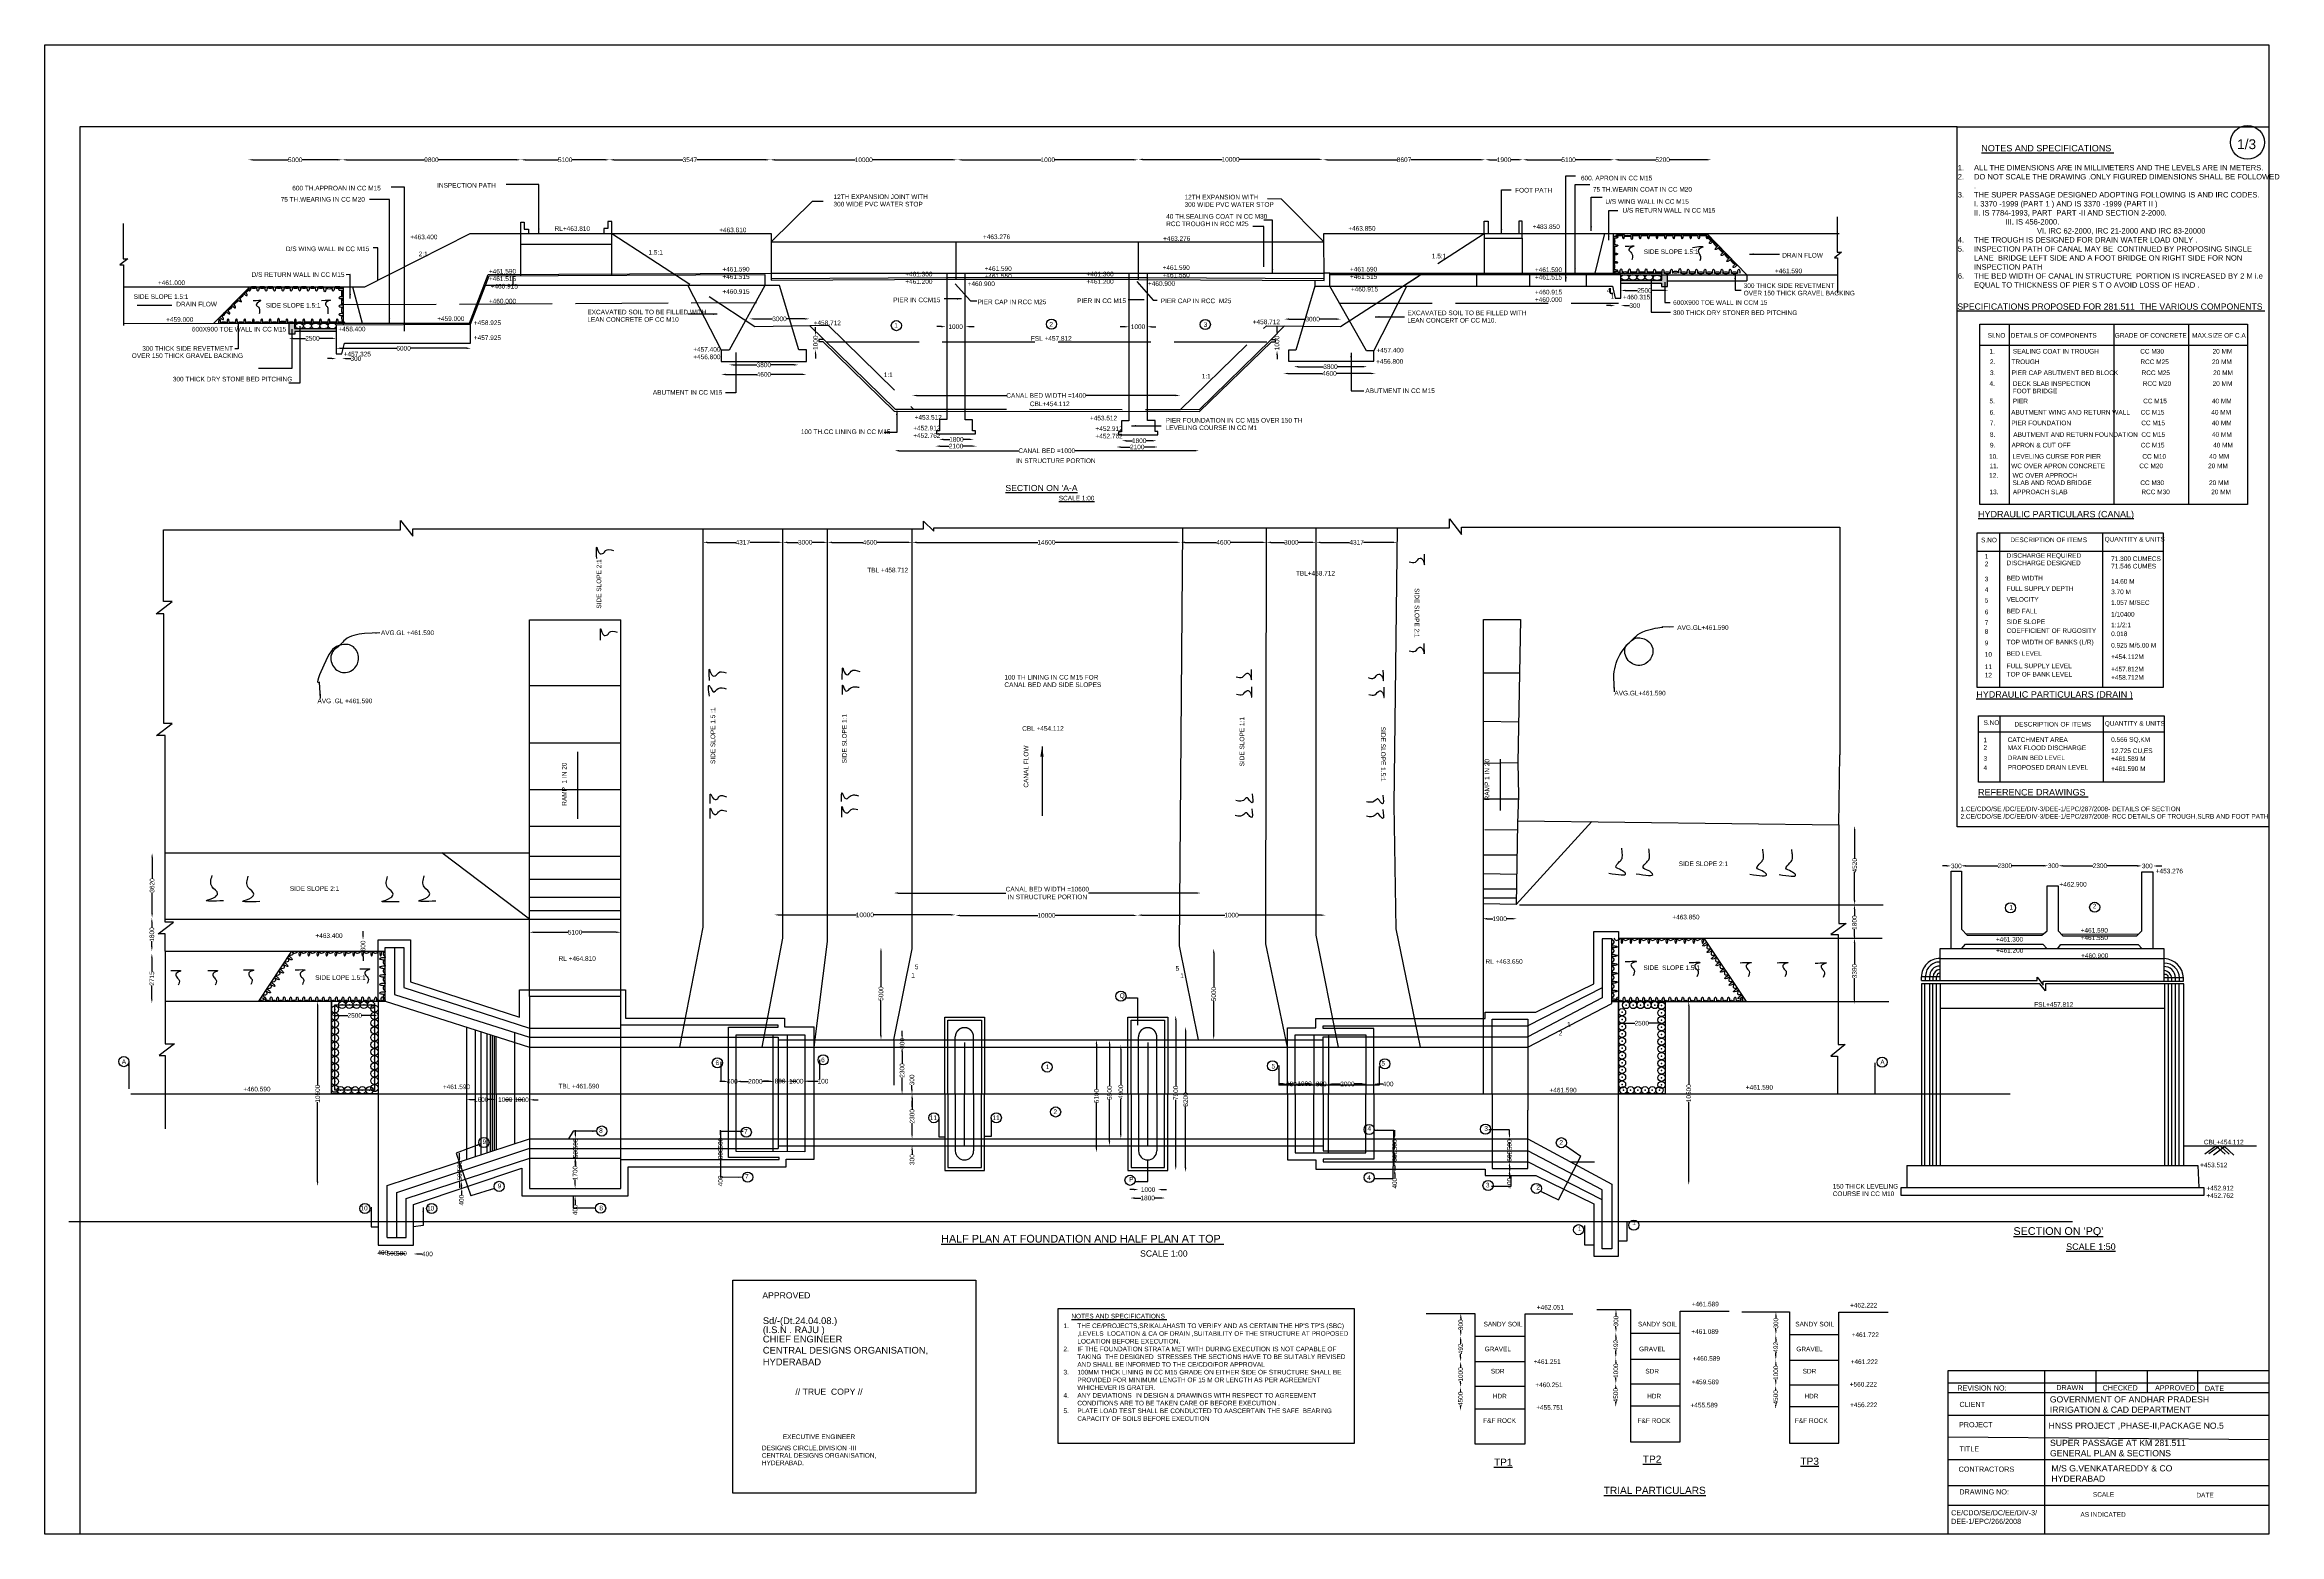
# Model space of a CAD drawing. Header units: millimetres. Extents: x 5124 to 2101635, y 2311 to 45636026.
# Drawn here: x 2058265 to 2101635, y 45607117 to 45636026 of the extents above.
import ezdxf

# ---------------------------------------------------------------- set-up
doc = ezdxf.new("R2010")
doc.units = ezdxf.units.MM
doc.header["$MEASUREMENT"] = 0
doc.header["$PDMODE"] = 32
doc.header["$PDSIZE"] = 140
doc.linetypes.add('ACAD_ISO02W100', pattern=[15, 12, -3])
doc.layers.add('DRAWING', color=2, linetype='Continuous')
doc.layers.add('TEXT', color=7, linetype='Continuous')
doc.styles.get("Standard").update_dxf_attribs({"font": 'arial.ttf', "height": 90})
doc.dimstyles.get("Standard").update_dxf_attribs({"dimtxt": 100, "dimasz": 85, "dimexe": 0.18, "dimexo": 0.0625, "dimgap": 0.09, "dimtad": 0, "dimdec": 0, "dimzin": 0, "dimdsep": 46, "dimtxsty": 'Standard', "dimcen": 0.09, "dimse1": 1, "dimse2": 1, "dimadec": 0, "dimazin": 0, "dimtfac": 1, "dimtdec": 0, "dimtofl": 0, "dimtmove": 0, "dimatfit": 3, "dimfxl": 1, "dimtolj": 1, "dimtzin": 0, "dimarcsym": 0})
pattern_1 = [(50, (0, 0), (35.86300913, -3.13760675), [3.75, -41.25]), (355, (0, 0), (-6.93756668, 37.609606685), [3, -33]), (100.4514, (2.99, -0.26), (28.925469086, 34.471977103), [3.1870095, -35.0571056]), (46.1842, (0, 10), (53.36205243, -8.275950716), [5.625, -61.875]), (96.6356, (4.447, 9.31), (46.73313528, 48.705893545), [4.7805144, -52.58565]), (351.1842, (0, 10), (46.73309726, 48.705930046), [4.5, -49.5]), (21, (5, 7.5), (29.845352606, -20.130944533), [3.75, -41.25]), (326, (5, 7.5), (12.165766596, 36.257502252), [3, -33]), (71.4514, (7.487, 5.822), (42.01113143, 16.126524835), [3.1870095, -35.0571056]), (37.5, (0, 0), (0.607992766, 16.6446926916), [0, -32.6, 0, -33.5, 0, -33.125]), (7.5, (0, 0), (13.153476872, 19.720585594), [0, -19.1, 0, -31.85, 0, -12.625]), (327.5, (-11.15, 0), (26.6911218086, -1.1277435867), [0, -12.5, 0, -39, 0, -51.75]), (317.5, (-16.15, 0), (29.159308467, 5.005249117), [0, -16.25, 0, -25.9, 0, -36.75])]

# ---------------------------------------------------------------- blocks, each defined once
blk = doc.blocks.new('*D54')
at = {"layer": 'Defpoints', "color": 0, "transparency": 16777216}
for p in [(2062217, 45633786), (2064037, 45633792), (2064037, 45633786)]:
    blk.add_point(p, dxfattribs=at)
at = {"layer": 'TEXT', "color": 0, "lineweight": -2, "transparency": 16777216}
for p, q in [((2062302, 45633792), (2062993, 45633792)), ((2063952, 45633792), (2063262, 45633792))]:
    blk.add_line(p, q, dxfattribs=at)
at = {"layer": 'TEXT', "color": 0, "transparency": 16777216}
for points in [[(2062302, 45633806), (2062302, 45633778), (2062217, 45633792)], [(2063952, 45633806), (2063952, 45633778), (2064037, 45633792)]]:
    blk.add_solid(points, dxfattribs=at)
at = {"layer": 'TEXT', "color": 0, "transparency": 16777216, "insert": (2063127, 45633792), "char_height": 90, "attachment_point": 5}
blk.add_mtext('\\A1;5000', dxfattribs=at)
blk = doc.blocks.new('*D55')
at = {"layer": 'Defpoints', "color": 0, "transparency": 16777216}
for p in [(2064037, 45633786), (2067505, 45633792), (2067505, 45633786)]:
    blk.add_point(p, dxfattribs=at)
at = {"layer": 'TEXT', "color": 0, "lineweight": -2, "transparency": 16777216}
for p, q in [((2064122, 45633792), (2065637, 45633792)), ((2067420, 45633792), (2065906, 45633792))]:
    blk.add_line(p, q, dxfattribs=at)
at = {"layer": 'TEXT', "color": 0, "transparency": 16777216}
for points in [[(2064122, 45633806), (2064122, 45633778), (2064037, 45633792)], [(2067420, 45633806), (2067420, 45633778), (2067505, 45633792)]]:
    blk.add_solid(points, dxfattribs=at)
at = {"layer": 'TEXT', "color": 0, "transparency": 16777216, "insert": (2065771, 45633792), "char_height": 90, "attachment_point": 5}
blk.add_mtext('\\A1;9800', dxfattribs=at)
blk = doc.blocks.new('*D56')
at = {"layer": 'Defpoints', "color": 0, "transparency": 16777216}
for p in [(2067505, 45633792), (2069226, 45633792), (2069226, 45633792)]:
    blk.add_point(p, dxfattribs=at)
at = {"layer": 'TEXT', "color": 0, "lineweight": -2, "transparency": 16777216}
for p, q in [((2067590, 45633792), (2068232, 45633792)), ((2069141, 45633792), (2068500, 45633792))]:
    blk.add_line(p, q, dxfattribs=at)
at = {"layer": 'TEXT', "color": 0, "transparency": 16777216}
for points in [[(2067590, 45633806), (2067590, 45633778), (2067505, 45633792)], [(2069141, 45633806), (2069141, 45633778), (2069226, 45633792)]]:
    blk.add_solid(points, dxfattribs=at)
at = {"layer": 'TEXT', "color": 0, "transparency": 16777216, "insert": (2068366, 45633792), "char_height": 90, "attachment_point": 5}
blk.add_mtext('\\A1;5100', dxfattribs=at)
blk = doc.blocks.new('*D57')
at = {"layer": 'Defpoints', "color": 0, "transparency": 16777216}
for p in [(2069226, 45633792), (2072345, 45633792), (2072345, 45633792)]:
    blk.add_point(p, dxfattribs=at)
at = {"layer": 'TEXT', "color": 0, "lineweight": -2, "transparency": 16777216}
for p, q in [((2069311, 45633792), (2070651, 45633792)), ((2072260, 45633792), (2070920, 45633792))]:
    blk.add_line(p, q, dxfattribs=at)
at = {"layer": 'TEXT', "color": 0, "transparency": 16777216}
for points in [[(2069311, 45633806), (2069311, 45633778), (2069226, 45633792)], [(2072260, 45633806), (2072260, 45633778), (2072345, 45633792)]]:
    blk.add_solid(points, dxfattribs=at)
at = {"layer": 'TEXT', "color": 0, "transparency": 16777216, "insert": (2070786, 45633792), "char_height": 90, "attachment_point": 5}
blk.add_mtext('\\A1;3547', dxfattribs=at)
blk = doc.blocks.new('*D58')
at = {"layer": 'Defpoints', "color": 0, "transparency": 16777216}
for p in [(2072345, 45633792), (2075978, 45633792), (2075978, 45633792)]:
    blk.add_point(p, dxfattribs=at)
at = {"layer": 'TEXT', "color": 0, "lineweight": -2, "transparency": 16777216}
for p, q in [((2072430, 45633792), (2073996, 45633792)), ((2075893, 45633792), (2074327, 45633792))]:
    blk.add_line(p, q, dxfattribs=at)
at = {"layer": 'TEXT', "color": 0, "transparency": 16777216}
for points in [[(2072430, 45633806), (2072430, 45633778), (2072345, 45633792)], [(2075893, 45633806), (2075893, 45633778), (2075978, 45633792)]]:
    blk.add_solid(points, dxfattribs=at)
at = {"layer": 'TEXT', "color": 0, "transparency": 16777216, "insert": (2074161, 45633792), "char_height": 90, "attachment_point": 5}
blk.add_mtext('\\A1;10000', dxfattribs=at)
blk = doc.blocks.new('*D59')
at = {"layer": 'Defpoints', "color": 0, "transparency": 16777216}
for p in [(2075978, 45633792), (2079488, 45633792), (2079488, 45633792)]:
    blk.add_point(p, dxfattribs=at)
at = {"layer": 'TEXT', "color": 0, "lineweight": -2, "transparency": 16777216}
for p, q in [((2076063, 45633792), (2077603, 45633792)), ((2079403, 45633792), (2077863, 45633792))]:
    blk.add_line(p, q, dxfattribs=at)
at = {"layer": 'TEXT', "color": 0, "transparency": 16777216}
for points in [[(2076063, 45633806), (2076063, 45633778), (2075978, 45633792)], [(2079403, 45633806), (2079403, 45633778), (2079488, 45633792)]]:
    blk.add_solid(points, dxfattribs=at)
at = {"layer": 'TEXT', "color": 0, "transparency": 16777216, "insert": (2077733, 45633792), "char_height": 90, "attachment_point": 5}
blk.add_mtext('\\A1;1000', dxfattribs=at)
blk = doc.blocks.new('*D60')
at = {"layer": 'Defpoints', "color": 0, "transparency": 16777216}
for p in [(2079488, 45633792), (2083075, 45633800), (2083075, 45633792)]:
    blk.add_point(p, dxfattribs=at)
at = {"layer": 'TEXT', "color": 0, "lineweight": -2, "transparency": 16777216}
for p, q in [((2079573, 45633800), (2081116, 45633800)), ((2082990, 45633800), (2081446, 45633800))]:
    blk.add_line(p, q, dxfattribs=at)
at = {"layer": 'TEXT', "color": 0, "transparency": 16777216}
for points in [[(2079573, 45633814), (2079573, 45633786), (2079488, 45633800)], [(2082990, 45633814), (2082990, 45633786), (2083075, 45633800)]]:
    blk.add_solid(points, dxfattribs=at)
at = {"layer": 'TEXT', "color": 0, "transparency": 16777216, "insert": (2081281, 45633800), "char_height": 90, "attachment_point": 5}
blk.add_mtext('\\A1;10000', dxfattribs=at)
blk = doc.blocks.new('*D61')
at = {"layer": 'Defpoints', "color": 0, "transparency": 16777216}
for p in [(2083075, 45633792), (2086220, 45633793), (2086220, 45633792)]:
    blk.add_point(p, dxfattribs=at)
at = {"layer": 'TEXT', "color": 0, "lineweight": -2, "transparency": 16777216}
for p, q in [((2083160, 45633793), (2084513, 45633793)), ((2086135, 45633793), (2084782, 45633793))]:
    blk.add_line(p, q, dxfattribs=at)
at = {"layer": 'TEXT', "color": 0, "transparency": 16777216}
for points in [[(2083160, 45633807), (2083160, 45633779), (2083075, 45633793)], [(2086135, 45633807), (2086135, 45633779), (2086220, 45633793)]]:
    blk.add_solid(points, dxfattribs=at)
at = {"layer": 'TEXT', "color": 0, "transparency": 16777216, "insert": (2084648, 45633793), "char_height": 90, "attachment_point": 5}
blk.add_mtext('\\A1;8607', dxfattribs=at)
blk = doc.blocks.new('*D62')
at = {"layer": 'Defpoints', "color": 0, "transparency": 16777216}
for p in [(2086220, 45633793), (2086955, 45633793), (2086955, 45633793)]:
    blk.add_point(p, dxfattribs=at)
at = {"layer": 'TEXT', "color": 0, "lineweight": -2, "transparency": 16777216}
for p, q in [((2086305, 45633793), (2086457, 45633793)), ((2086870, 45633793), (2086718, 45633793))]:
    blk.add_line(p, q, dxfattribs=at)
at = {"layer": 'TEXT', "color": 0, "transparency": 16777216}
for points in [[(2086305, 45633807), (2086305, 45633779), (2086220, 45633793)], [(2086870, 45633807), (2086870, 45633779), (2086955, 45633793)]]:
    blk.add_solid(points, dxfattribs=at)
at = {"layer": 'TEXT', "color": 0, "transparency": 16777216, "insert": (2086588, 45633793), "char_height": 90, "attachment_point": 5}
blk.add_mtext('\\A1;1900', dxfattribs=at)
blk = doc.blocks.new('*D63')
at = {"layer": 'Defpoints', "color": 0, "transparency": 16777216}
for p in [(2086955, 45633793), (2088727, 45633793), (2088727, 45633793)]:
    blk.add_point(p, dxfattribs=at)
at = {"layer": 'TEXT', "color": 0, "lineweight": -2, "transparency": 16777216}
for p, q in [((2087040, 45633793), (2087707, 45633793)), ((2088642, 45633793), (2087975, 45633793))]:
    blk.add_line(p, q, dxfattribs=at)
at = {"layer": 'TEXT', "color": 0, "transparency": 16777216}
for points in [[(2087040, 45633807), (2087040, 45633779), (2086955, 45633793)], [(2088642, 45633807), (2088642, 45633779), (2088727, 45633793)]]:
    blk.add_solid(points, dxfattribs=at)
at = {"layer": 'TEXT', "color": 0, "transparency": 16777216, "insert": (2087841, 45633793), "char_height": 90, "attachment_point": 5}
blk.add_mtext('\\A1;5100', dxfattribs=at)
blk = doc.blocks.new('*D64')
at = {"layer": 'Defpoints', "color": 0, "transparency": 16777216}
for p in [(2088727, 45633793), (2090607, 45633793), (2090607, 45633793)]:
    blk.add_point(p, dxfattribs=at)
at = {"layer": 'TEXT', "color": 0, "lineweight": -2, "transparency": 16777216}
for p, q in [((2088812, 45633793), (2089533, 45633793)), ((2090522, 45633793), (2089802, 45633793))]:
    blk.add_line(p, q, dxfattribs=at)
at = {"layer": 'TEXT', "color": 0, "transparency": 16777216}
for points in [[(2088812, 45633807), (2088812, 45633779), (2088727, 45633793)], [(2090522, 45633807), (2090522, 45633779), (2090607, 45633793)]]:
    blk.add_solid(points, dxfattribs=at)
at = {"layer": 'TEXT', "color": 0, "transparency": 16777216, "insert": (2089667, 45633793), "char_height": 90, "attachment_point": 5}
blk.add_mtext('\\A1;5200', dxfattribs=at)
blk = doc.blocks.new('*D65')
at = {"layer": 'Defpoints', "color": 0, "transparency": 16777216}
for p in [(2063001, 45630327), (2063923, 45630327), (2063923, 45630327)]:
    blk.add_point(p, dxfattribs=at)
at = {"layer": 'TEXT', "color": 0, "lineweight": -2, "transparency": 16777216}
for p, q in [((2063086, 45630327), (2063327, 45630327)), ((2063838, 45630327), (2063597, 45630327))]:
    blk.add_line(p, q, dxfattribs=at)
at = {"layer": 'TEXT', "color": 0, "transparency": 16777216}
for points in [[(2063086, 45630341), (2063086, 45630313), (2063001, 45630327)], [(2063838, 45630341), (2063838, 45630313), (2063923, 45630327)]]:
    blk.add_solid(points, dxfattribs=at)
at = {"layer": 'TEXT', "color": 0, "transparency": 16777216, "insert": (2063462, 45630327), "char_height": 90, "attachment_point": 5}
blk.add_mtext('\\A1;2500', dxfattribs=at)
blk = doc.blocks.new('*D66')
at = {"layer": 'Defpoints', "color": 0, "transparency": 16777216}
for p in [(2063923, 45630128), (2066540, 45630134), (2066540, 45630128)]:
    blk.add_point(p, dxfattribs=at)
at = {"layer": 'TEXT', "color": 0, "lineweight": -2, "transparency": 16777216}
for p, q in [((2064008, 45630134), (2065097, 45630134)), ((2066455, 45630134), (2065366, 45630134))]:
    blk.add_line(p, q, dxfattribs=at)
at = {"layer": 'TEXT', "color": 0, "transparency": 16777216}
for points in [[(2064008, 45630148), (2064008, 45630120), (2063923, 45630134)], [(2066455, 45630148), (2066455, 45630120), (2066540, 45630134)]]:
    blk.add_solid(points, dxfattribs=at)
at = {"layer": 'TEXT', "color": 0, "transparency": 16777216, "insert": (2065231, 45630134), "char_height": 90, "attachment_point": 5}
blk.add_mtext('\\A1;6000', dxfattribs=at)
blk = doc.blocks.new('*D67')
at = {"layer": 'Defpoints', "color": 0, "transparency": 16777216}
for p in [(2071946, 45630627), (2073106, 45630705), (2073106, 45630627)]:
    blk.add_point(p, dxfattribs=at)
at = {"layer": 'TEXT', "color": 0, "lineweight": -2, "transparency": 16777216}
for p, q in [((2072031, 45630705), (2072392, 45630705)), ((2073021, 45630705), (2072661, 45630705))]:
    blk.add_line(p, q, dxfattribs=at)
at = {"layer": 'TEXT', "color": 0, "transparency": 16777216}
for points in [[(2072031, 45630719), (2072031, 45630691), (2071946, 45630705)], [(2073021, 45630719), (2073021, 45630691), (2073106, 45630705)]]:
    blk.add_solid(points, dxfattribs=at)
at = {"layer": 'TEXT', "color": 0, "transparency": 16777216, "insert": (2072526, 45630705), "char_height": 90, "attachment_point": 5}
blk.add_mtext('\\A1;3000', dxfattribs=at)
blk = doc.blocks.new('*D68')
at = {"layer": 'Defpoints', "color": 0, "transparency": 16777216}
for p in [(2073049, 45630107), (2073225, 45630377), (2073312, 45630377)]:
    blk.add_point(p, dxfattribs=at)
at = {"layer": 'TEXT', "color": 0, "lineweight": -2, "transparency": 16777216}
for p, q in [((2073225, 45630462), (2073225, 45630547)), ((2073225, 45630022), (2073225, 45629937))]:
    blk.add_line(p, q, dxfattribs=at)
at = {"layer": 'TEXT', "color": 0, "transparency": 16777216}
for points in [[(2073211, 45630462), (2073239, 45630462), (2073225, 45630377)], [(2073211, 45630022), (2073239, 45630022), (2073225, 45630107)]]:
    blk.add_solid(points, dxfattribs=at)
at = {"layer": 'TEXT', "color": 0, "transparency": 16777216, "insert": (2073225, 45630242), "char_height": 90, "attachment_point": 5, "rotation": 90}
blk.add_mtext('\\A1;1000', dxfattribs=at)
blk = doc.blocks.new('*D69')
at = {"layer": 'Defpoints', "color": 0, "transparency": 16777216}
for p in [(2071549, 45629788), (2072894, 45629812), (2072894, 45629780)]:
    blk.add_point(p, dxfattribs=at)
at = {"layer": 'TEXT', "color": 0, "lineweight": -2, "transparency": 16777216}
for p, q in [((2071634, 45629812), (2072087, 45629812)), ((2072809, 45629812), (2072356, 45629812))]:
    blk.add_line(p, q, dxfattribs=at)
at = {"layer": 'TEXT', "color": 0, "transparency": 16777216}
for points in [[(2071634, 45629826), (2071634, 45629798), (2071549, 45629812)], [(2072809, 45629826), (2072809, 45629798), (2072894, 45629812)]]:
    blk.add_solid(points, dxfattribs=at)
at = {"layer": 'TEXT', "color": 0, "transparency": 16777216, "insert": (2072222, 45629812), "char_height": 90, "attachment_point": 5}
blk.add_mtext('\\A1;3800', dxfattribs=at)
blk = doc.blocks.new('*D70')
at = {"layer": 'Defpoints', "color": 0, "transparency": 16777216}
for p in [(2071395, 45629627), (2071395, 45629622), (2073051, 45629622)]:
    blk.add_point(p, dxfattribs=at)
at = {"layer": 'TEXT', "color": 0, "lineweight": -2, "transparency": 16777216}
for p, q in [((2071480, 45629627), (2072087, 45629627)), ((2072966, 45629627), (2072359, 45629627))]:
    blk.add_line(p, q, dxfattribs=at)
at = {"layer": 'TEXT', "color": 0, "transparency": 16777216}
for points in [[(2071480, 45629641), (2071480, 45629613), (2071395, 45629627)], [(2072966, 45629641), (2072966, 45629613), (2073051, 45629627)]]:
    blk.add_solid(points, dxfattribs=at)
at = {"layer": 'TEXT', "color": 0, "transparency": 16777216, "insert": (2072223, 45629627), "char_height": 90, "attachment_point": 5}
blk.add_mtext('\\A1;4600', dxfattribs=at)
blk = doc.blocks.new('*D71')
at = {"layer": 'Defpoints', "color": 0, "transparency": 16777216}
for p in [(2075623, 45628360), (2076298, 45628366), (2076298, 45628360)]:
    blk.add_point(p, dxfattribs=at)
at = {"layer": 'TEXT', "color": 0, "lineweight": -2, "transparency": 16777216}
for p, q in [((2075708, 45628366), (2075830, 45628366)), ((2076213, 45628366), (2076090, 45628366))]:
    blk.add_line(p, q, dxfattribs=at)
at = {"layer": 'TEXT', "color": 0, "transparency": 16777216}
for points in [[(2075708, 45628380), (2075708, 45628352), (2075623, 45628366)], [(2076213, 45628380), (2076213, 45628352), (2076298, 45628366)]]:
    blk.add_solid(points, dxfattribs=at)
at = {"layer": 'TEXT', "color": 0, "transparency": 16777216, "insert": (2075960, 45628366), "char_height": 90, "attachment_point": 5}
blk.add_mtext('\\A1;1800', dxfattribs=at)
blk = doc.blocks.new('*D72')
at = {"layer": 'Defpoints', "color": 0, "transparency": 16777216}
for p in [(2075555, 45628227), (2076353, 45628235), (2076353, 45628227)]:
    blk.add_point(p, dxfattribs=at)
at = {"layer": 'TEXT', "color": 0, "lineweight": -2, "transparency": 16777216}
for p, q in [((2075640, 45628235), (2075819, 45628235)), ((2076268, 45628235), (2076089, 45628235))]:
    blk.add_line(p, q, dxfattribs=at)
at = {"layer": 'TEXT', "color": 0, "transparency": 16777216}
for points in [[(2075640, 45628249), (2075640, 45628221), (2075555, 45628235)], [(2076268, 45628249), (2076268, 45628221), (2076353, 45628235)]]:
    blk.add_solid(points, dxfattribs=at)
at = {"layer": 'TEXT', "color": 0, "transparency": 16777216, "insert": (2075954, 45628235), "char_height": 90, "attachment_point": 5}
blk.add_mtext('\\A1;2100', dxfattribs=at)
blk = doc.blocks.new('*D73')
at = {"layer": 'Defpoints', "color": 0, "transparency": 16777216}
for p in [(2079171, 45628340), (2079843, 45628340), (2079843, 45628340)]:
    blk.add_point(p, dxfattribs=at)
at = {"layer": 'TEXT', "color": 0, "lineweight": -2, "transparency": 16777216}
for p, q in [((2079256, 45628340), (2079377, 45628340)), ((2079758, 45628340), (2079637, 45628340))]:
    blk.add_line(p, q, dxfattribs=at)
at = {"layer": 'TEXT', "color": 0, "transparency": 16777216}
for points in [[(2079256, 45628354), (2079256, 45628326), (2079171, 45628340)], [(2079758, 45628354), (2079758, 45628326), (2079843, 45628340)]]:
    blk.add_solid(points, dxfattribs=at)
at = {"layer": 'TEXT', "color": 0, "transparency": 16777216, "insert": (2079507, 45628340), "char_height": 90, "attachment_point": 5}
blk.add_mtext('\\A1;1800', dxfattribs=at)
blk = doc.blocks.new('*D74')
at = {"layer": 'Defpoints', "color": 0, "transparency": 16777216}
for p in [(2079064, 45628218), (2079064, 45628215), (2079873, 45628215)]:
    blk.add_point(p, dxfattribs=at)
at = {"layer": 'TEXT', "color": 0, "lineweight": -2, "transparency": 16777216}
for p, q in [((2079149, 45628218), (2079334, 45628218)), ((2079788, 45628218), (2079604, 45628218))]:
    blk.add_line(p, q, dxfattribs=at)
at = {"layer": 'TEXT', "color": 0, "transparency": 16777216}
for points in [[(2079149, 45628232), (2079149, 45628204), (2079064, 45628218)], [(2079788, 45628232), (2079788, 45628204), (2079873, 45628218)]]:
    blk.add_solid(points, dxfattribs=at)
at = {"layer": 'TEXT', "color": 0, "transparency": 16777216, "insert": (2079469, 45628218), "char_height": 90, "attachment_point": 5}
blk.add_mtext('\\A1;2100', dxfattribs=at)
blk = doc.blocks.new('*D75')
at = {"layer": 'Defpoints', "color": 0, "transparency": 16777216}
for p in [(2082509, 45629779), (2083931, 45629779), (2083931, 45629777)]:
    blk.add_point(p, dxfattribs=at)
at = {"layer": 'TEXT', "color": 0, "lineweight": -2, "transparency": 16777216}
for p, q in [((2082594, 45629777), (2083086, 45629777)), ((2083846, 45629777), (2083354, 45629777))]:
    blk.add_line(p, q, dxfattribs=at)
at = {"layer": 'TEXT', "color": 0, "transparency": 16777216}
for points in [[(2082594, 45629791), (2082594, 45629763), (2082509, 45629777)], [(2083846, 45629791), (2083846, 45629763), (2083931, 45629777)]]:
    blk.add_solid(points, dxfattribs=at)
at = {"layer": 'TEXT', "color": 0, "transparency": 16777216, "insert": (2083220, 45629777), "char_height": 90, "attachment_point": 5}
blk.add_mtext('\\A1;3800', dxfattribs=at)
blk = doc.blocks.new('*D76')
at = {"layer": 'Defpoints', "color": 0, "transparency": 16777216}
for p in [(2082312, 45629645), (2082312, 45629631), (2084090, 45629631)]:
    blk.add_point(p, dxfattribs=at)
at = {"layer": 'TEXT', "color": 0, "lineweight": -2, "transparency": 16777216}
for p, q in [((2082397, 45629645), (2083065, 45629645)), ((2084005, 45629645), (2083337, 45629645))]:
    blk.add_line(p, q, dxfattribs=at)
at = {"layer": 'TEXT', "color": 0, "transparency": 16777216}
for points in [[(2082397, 45629659), (2082397, 45629631), (2082312, 45629645)], [(2084005, 45629659), (2084005, 45629631), (2084090, 45629645)]]:
    blk.add_solid(points, dxfattribs=at)
at = {"layer": 'TEXT', "color": 0, "transparency": 16777216, "insert": (2083201, 45629645), "char_height": 90, "attachment_point": 5}
blk.add_mtext('\\A1;4600', dxfattribs=at)
blk = doc.blocks.new('*D77')
at = {"layer": 'Defpoints', "color": 0, "transparency": 16777216}
for p in [(2088855, 45631258), (2089775, 45631258), (2089775, 45631256)]:
    blk.add_point(p, dxfattribs=at)
at = {"layer": 'TEXT', "color": 0, "lineweight": -2, "transparency": 16777216}
for p, q in [((2088940, 45631256), (2089180, 45631256)), ((2089690, 45631256), (2089450, 45631256))]:
    blk.add_line(p, q, dxfattribs=at)
at = {"layer": 'TEXT', "color": 0, "transparency": 16777216}
for points in [[(2088940, 45631270), (2088940, 45631242), (2088855, 45631256)], [(2089690, 45631270), (2089690, 45631242), (2089775, 45631256)]]:
    blk.add_solid(points, dxfattribs=at)
at = {"layer": 'TEXT', "color": 0, "transparency": 16777216, "insert": (2089315, 45631256), "char_height": 90, "attachment_point": 5}
blk.add_mtext('\\A1;2500', dxfattribs=at)
blk = doc.blocks.new('*D78')
at = {"layer": 'Defpoints', "color": 0, "transparency": 16777216}
for p in [(2082327, 45630674), (2083420, 45630700), (2083420, 45630674)]:
    blk.add_point(p, dxfattribs=at)
at = {"layer": 'TEXT', "color": 0, "lineweight": -2, "transparency": 16777216}
for p, q in [((2082412, 45630700), (2082740, 45630700)), ((2083335, 45630700), (2083008, 45630700))]:
    blk.add_line(p, q, dxfattribs=at)
at = {"layer": 'TEXT', "color": 0, "transparency": 16777216}
for points in [[(2082412, 45630715), (2082412, 45630686), (2082327, 45630700)], [(2083335, 45630715), (2083335, 45630686), (2083420, 45630700)]]:
    blk.add_solid(points, dxfattribs=at)
at = {"layer": 'TEXT', "color": 0, "transparency": 16777216, "insert": (2082874, 45630700), "char_height": 90, "attachment_point": 5}
blk.add_mtext('\\A1;3000', dxfattribs=at)
blk = doc.blocks.new('*D79')
at = {"layer": 'Defpoints', "color": 0, "transparency": 16777216}
for p in [(2075102, 45629246), (2080303, 45629246), (2080303, 45629218)]:
    blk.add_point(p, dxfattribs=at)
at = {"layer": 'TEXT', "color": 0, "lineweight": -2, "transparency": 16777216}
for p, q in [((2075187, 45629218), (2076935, 45629218)), ((2080218, 45629218), (2078470, 45629218))]:
    blk.add_line(p, q, dxfattribs=at)
at = {"layer": 'TEXT', "color": 0, "transparency": 16777216}
for points in [[(2075187, 45629232), (2075187, 45629204), (2075102, 45629218)], [(2080218, 45629232), (2080218, 45629204), (2080303, 45629218)]]:
    blk.add_solid(points, dxfattribs=at)
at = {"layer": 'TEXT', "color": 0, "transparency": 16777216, "insert": (2077702, 45629218), "char_height": 90, "attachment_point": 5}
blk.add_mtext('\\A1;CANAL BED WIDTH =1400', dxfattribs=at)
blk = doc.blocks.new('*D80')
at = {"layer": 'Defpoints', "color": 0, "transparency": 16777216}
for p in [(2075753, 45630562), (2076136, 45630562), (2076136, 45630554)]:
    blk.add_point(p, dxfattribs=at)
at = {"layer": 'TEXT', "color": 0, "lineweight": -2, "transparency": 16777216}
for p, q in [((2075668, 45630554), (2075583, 45630554)), ((2076221, 45630554), (2076306, 45630554))]:
    blk.add_line(p, q, dxfattribs=at)
at = {"layer": 'TEXT', "color": 0, "transparency": 16777216}
for points in [[(2075668, 45630568), (2075668, 45630540), (2075753, 45630554)], [(2076221, 45630568), (2076221, 45630540), (2076136, 45630554)]]:
    blk.add_solid(points, dxfattribs=at)
at = {"layer": 'TEXT', "color": 0, "transparency": 16777216, "insert": (2075945, 45630554), "char_height": 90, "attachment_point": 5}
blk.add_mtext('\\A1;1000', dxfattribs=at)
blk = doc.blocks.new('*D81')
at = {"layer": 'Defpoints', "color": 0, "transparency": 16777216}
for p in [(2079310, 45630566), (2079659, 45630566), (2079659, 45630552)]:
    blk.add_point(p, dxfattribs=at)
at = {"layer": 'TEXT', "color": 0, "lineweight": -2, "transparency": 16777216}
for p, q in [((2079225, 45630552), (2079140, 45630552)), ((2079744, 45630552), (2079829, 45630552))]:
    blk.add_line(p, q, dxfattribs=at)
at = {"layer": 'TEXT', "color": 0, "transparency": 16777216}
for points in [[(2079225, 45630566), (2079225, 45630538), (2079310, 45630552)], [(2079744, 45630566), (2079744, 45630538), (2079659, 45630552)]]:
    blk.add_solid(points, dxfattribs=at)
at = {"layer": 'TEXT', "color": 0, "transparency": 16777216, "insert": (2079485, 45630552), "char_height": 90, "attachment_point": 5}
blk.add_mtext('\\A1;1000', dxfattribs=at)
blk = doc.blocks.new('*D82')
at = {"layer": 'Defpoints', "color": 0, "transparency": 16777216}
for p in [(2071040, 45626373), (2072589, 45626373), (2072589, 45626368)]:
    blk.add_point(p, dxfattribs=at)
at = {"layer": 'TEXT', "color": 0, "lineweight": -2, "transparency": 16777216}
for p, q in [((2071125, 45626368), (2071678, 45626368)), ((2072504, 45626368), (2071951, 45626368))]:
    blk.add_line(p, q, dxfattribs=at)
at = {"layer": 'TEXT', "color": 0, "transparency": 16777216}
for points in [[(2071125, 45626382), (2071125, 45626354), (2071040, 45626368)], [(2072504, 45626382), (2072504, 45626354), (2072589, 45626368)]]:
    blk.add_solid(points, dxfattribs=at)
at = {"layer": 'TEXT', "color": 0, "transparency": 16777216, "insert": (2071814, 45626368), "char_height": 90, "attachment_point": 5}
blk.add_mtext('\\A1;4317', dxfattribs=at)
blk = doc.blocks.new('*D83')
at = {"layer": 'Defpoints', "color": 0, "transparency": 16777216}
for p in [(2072591, 45626368), (2073459, 45626368), (2073459, 45626368)]:
    blk.add_point(p, dxfattribs=at)
at = {"layer": 'TEXT', "color": 0, "lineweight": -2, "transparency": 16777216}
for p, q in [((2072676, 45626368), (2072891, 45626368)), ((2073374, 45626368), (2073159, 45626368))]:
    blk.add_line(p, q, dxfattribs=at)
at = {"layer": 'TEXT', "color": 0, "transparency": 16777216}
for points in [[(2072676, 45626382), (2072676, 45626354), (2072591, 45626368)], [(2073374, 45626382), (2073374, 45626354), (2073459, 45626368)]]:
    blk.add_solid(points, dxfattribs=at)
at = {"layer": 'TEXT', "color": 0, "transparency": 16777216, "insert": (2073025, 45626368), "char_height": 90, "attachment_point": 5}
blk.add_mtext('\\A1;3000', dxfattribs=at)
blk = doc.blocks.new('*D84')
at = {"layer": 'Defpoints', "color": 0, "transparency": 16777216}
for p in [(2073459, 45626368), (2075101, 45626397), (2075101, 45626368)]:
    blk.add_point(p, dxfattribs=at)
at = {"layer": 'TEXT', "color": 0, "lineweight": -2, "transparency": 16777216}
for p, q in [((2073544, 45626368), (2074144, 45626368)), ((2075016, 45626368), (2074416, 45626368))]:
    blk.add_line(p, q, dxfattribs=at)
at = {"layer": 'TEXT', "color": 0, "transparency": 16777216}
for points in [[(2073544, 45626382), (2073544, 45626354), (2073459, 45626368)], [(2075016, 45626382), (2075016, 45626354), (2075101, 45626368)]]:
    blk.add_solid(points, dxfattribs=at)
at = {"layer": 'TEXT', "color": 0, "transparency": 16777216, "insert": (2074280, 45626368), "char_height": 90, "attachment_point": 5}
blk.add_mtext('\\A1;4600', dxfattribs=at)
blk = doc.blocks.new('*D85')
at = {"layer": 'Defpoints', "color": 0, "transparency": 16777216}
for p in [(2075101, 45626368), (2080311, 45626368), (2080311, 45626368)]:
    blk.add_point(p, dxfattribs=at)
at = {"layer": 'TEXT', "color": 0, "lineweight": -2, "transparency": 16777216}
for p, q in [((2075186, 45626368), (2077541, 45626368)), ((2080226, 45626368), (2077871, 45626368))]:
    blk.add_line(p, q, dxfattribs=at)
at = {"layer": 'TEXT', "color": 0, "transparency": 16777216}
for points in [[(2075186, 45626382), (2075186, 45626354), (2075101, 45626368)], [(2080226, 45626382), (2080226, 45626354), (2080311, 45626368)]]:
    blk.add_solid(points, dxfattribs=at)
at = {"layer": 'TEXT', "color": 0, "transparency": 16777216, "insert": (2077706, 45626368), "char_height": 90, "attachment_point": 5}
blk.add_mtext('\\A1;14600', dxfattribs=at)
blk = doc.blocks.new('*D86')
at = {"layer": 'Defpoints', "color": 0, "transparency": 16777216}
for p in [(2080311, 45626368), (2081979, 45626368), (2081979, 45626368)]:
    blk.add_point(p, dxfattribs=at)
at = {"layer": 'TEXT', "color": 0, "lineweight": -2, "transparency": 16777216}
for p, q in [((2080396, 45626368), (2081009, 45626368)), ((2081894, 45626368), (2081281, 45626368))]:
    blk.add_line(p, q, dxfattribs=at)
at = {"layer": 'TEXT', "color": 0, "transparency": 16777216}
for points in [[(2080396, 45626382), (2080396, 45626354), (2080311, 45626368)], [(2081894, 45626382), (2081894, 45626354), (2081979, 45626368)]]:
    blk.add_solid(points, dxfattribs=at)
at = {"layer": 'TEXT', "color": 0, "transparency": 16777216, "insert": (2081145, 45626368), "char_height": 90, "attachment_point": 5}
blk.add_mtext('\\A1;4600', dxfattribs=at)
blk = doc.blocks.new('*D87')
at = {"layer": 'Defpoints', "color": 0, "transparency": 16777216}
for p in [(2081979, 45626368), (2082941, 45626368), (2082941, 45626368)]:
    blk.add_point(p, dxfattribs=at)
at = {"layer": 'TEXT', "color": 0, "lineweight": -2, "transparency": 16777216}
for p, q in [((2082064, 45626368), (2082326, 45626368)), ((2082856, 45626368), (2082594, 45626368))]:
    blk.add_line(p, q, dxfattribs=at)
at = {"layer": 'TEXT', "color": 0, "transparency": 16777216}
for points in [[(2082064, 45626382), (2082064, 45626354), (2081979, 45626368)], [(2082856, 45626382), (2082856, 45626354), (2082941, 45626368)]]:
    blk.add_solid(points, dxfattribs=at)
at = {"layer": 'TEXT', "color": 0, "transparency": 16777216, "insert": (2082460, 45626368), "char_height": 90, "attachment_point": 5}
blk.add_mtext('\\A1;3000', dxfattribs=at)
blk = doc.blocks.new('*D88')
at = {"layer": 'Defpoints', "color": 0, "transparency": 16777216}
for p in [(2082941, 45626368), (2084512, 45626368), (2084512, 45626368)]:
    blk.add_point(p, dxfattribs=at)
at = {"layer": 'TEXT', "color": 0, "lineweight": -2, "transparency": 16777216}
for p, q in [((2083026, 45626368), (2083590, 45626368)), ((2084427, 45626368), (2083863, 45626368))]:
    blk.add_line(p, q, dxfattribs=at)
at = {"layer": 'TEXT', "color": 0, "transparency": 16777216}
for points in [[(2083026, 45626382), (2083026, 45626354), (2082941, 45626368)], [(2084427, 45626382), (2084427, 45626354), (2084512, 45626368)]]:
    blk.add_solid(points, dxfattribs=at)
at = {"layer": 'TEXT', "color": 0, "transparency": 16777216, "insert": (2083727, 45626368), "char_height": 90, "attachment_point": 5}
blk.add_mtext('\\A1;4317', dxfattribs=at)
blk = doc.blocks.new('*D89')
at = {"layer": 'Defpoints', "color": 0, "transparency": 16777216}
for p in [(2072425, 45619150), (2075941, 45619138), (2075941, 45619138)]:
    blk.add_point(p, dxfattribs=at)
at = {"layer": 'TEXT', "color": 0, "lineweight": -2, "transparency": 16777216}
for p, q in [((2072510, 45619138), (2074018, 45619138)), ((2075856, 45619138), (2074348, 45619138))]:
    blk.add_line(p, q, dxfattribs=at)
at = {"layer": 'TEXT', "color": 0, "transparency": 16777216}
for points in [[(2072510, 45619152), (2072510, 45619124), (2072425, 45619138)], [(2075856, 45619152), (2075856, 45619124), (2075941, 45619138)]]:
    blk.add_solid(points, dxfattribs=at)
at = {"layer": 'TEXT', "color": 0, "transparency": 16777216, "insert": (2074183, 45619138), "char_height": 90, "attachment_point": 5}
blk.add_mtext('\\A1;10000', dxfattribs=at)
blk = doc.blocks.new('*D90')
at = {"layer": 'Defpoints', "color": 0, "transparency": 16777216}
for p in [(2075941, 45619138), (2079475, 45619138), (2079475, 45619128)]:
    blk.add_point(p, dxfattribs=at)
at = {"layer": 'TEXT', "color": 0, "lineweight": -2, "transparency": 16777216}
for p, q in [((2076026, 45619128), (2077543, 45619128)), ((2079390, 45619128), (2077873, 45619128))]:
    blk.add_line(p, q, dxfattribs=at)
at = {"layer": 'TEXT', "color": 0, "transparency": 16777216}
for points in [[(2076026, 45619142), (2076026, 45619114), (2075941, 45619128)], [(2079390, 45619142), (2079390, 45619114), (2079475, 45619128)]]:
    blk.add_solid(points, dxfattribs=at)
at = {"layer": 'TEXT', "color": 0, "transparency": 16777216, "insert": (2077708, 45619128), "char_height": 90, "attachment_point": 5}
blk.add_mtext('\\A1;10000', dxfattribs=at)
blk = doc.blocks.new('*D91')
at = {"layer": 'Defpoints', "color": 0, "transparency": 16777216}
for p in [(2079475, 45619138), (2083122, 45619138), (2083122, 45619133)]:
    blk.add_point(p, dxfattribs=at)
at = {"layer": 'TEXT', "color": 0, "lineweight": -2, "transparency": 16777216}
for p, q in [((2079560, 45619133), (2081169, 45619133)), ((2083037, 45619133), (2081429, 45619133))]:
    blk.add_line(p, q, dxfattribs=at)
at = {"layer": 'TEXT', "color": 0, "transparency": 16777216}
for points in [[(2079560, 45619147), (2079560, 45619119), (2079475, 45619133)], [(2083037, 45619147), (2083037, 45619119), (2083122, 45619133)]]:
    blk.add_solid(points, dxfattribs=at)
at = {"layer": 'TEXT', "color": 0, "transparency": 16777216, "insert": (2081299, 45619133), "char_height": 90, "attachment_point": 5}
blk.add_mtext('\\A1;1000', dxfattribs=at)
blk = doc.blocks.new('*D92')
at = {"layer": 'Defpoints', "color": 0, "transparency": 16777216}
for p in [(2074430, 45618505), (2074496, 45616715), (2074496, 45616715)]:
    blk.add_point(p, dxfattribs=at)
at = {"layer": 'TEXT', "color": 0, "lineweight": -2, "transparency": 16777216}
for p, q in [((2074496, 45618420), (2074496, 45617745)), ((2074496, 45616800), (2074496, 45617476))]:
    blk.add_line(p, q, dxfattribs=at)
at = {"layer": 'TEXT', "color": 0, "transparency": 16777216}
for points in [[(2074482, 45618420), (2074510, 45618420), (2074496, 45618505)], [(2074482, 45616800), (2074510, 45616800), (2074496, 45616715)]]:
    blk.add_solid(points, dxfattribs=at)
at = {"layer": 'TEXT', "color": 0, "transparency": 16777216, "insert": (2074496, 45617610), "char_height": 90, "attachment_point": 5, "rotation": 90}
blk.add_mtext('\\A1;5000', dxfattribs=at)
blk = doc.blocks.new('*D93')
at = {"layer": 'Defpoints', "color": 0, "transparency": 16777216}
for p in [(2080878, 45618487), (2080878, 45616715), (2080953, 45616715)]:
    blk.add_point(p, dxfattribs=at)
at = {"layer": 'TEXT', "color": 0, "lineweight": -2, "transparency": 16777216}
for p, q in [((2080953, 45618402), (2080953, 45617735)), ((2080953, 45616800), (2080953, 45617467))]:
    blk.add_line(p, q, dxfattribs=at)
at = {"layer": 'TEXT', "color": 0, "transparency": 16777216}
for points in [[(2080939, 45618402), (2080967, 45618402), (2080953, 45618487)], [(2080939, 45616800), (2080967, 45616800), (2080953, 45616715)]]:
    blk.add_solid(points, dxfattribs=at)
at = {"layer": 'TEXT', "color": 0, "transparency": 16777216, "insert": (2080953, 45617601), "char_height": 90, "attachment_point": 5, "rotation": 90}
blk.add_mtext('\\A1;5000', dxfattribs=at)
blk = doc.blocks.new('*D94')
at = {"layer": 'Defpoints', "color": 0, "transparency": 16777216}
for p in [(2067675, 45618801), (2069444, 45618801), (2069444, 45618801)]:
    blk.add_point(p, dxfattribs=at)
at = {"layer": 'TEXT', "color": 0, "lineweight": -2, "transparency": 16777216}
for p, q in [((2067760, 45618801), (2068425, 45618801)), ((2069359, 45618801), (2068693, 45618801))]:
    blk.add_line(p, q, dxfattribs=at)
at = {"layer": 'TEXT', "color": 0, "transparency": 16777216}
for points in [[(2067760, 45618815), (2067760, 45618786), (2067675, 45618801)], [(2069359, 45618815), (2069359, 45618786), (2069444, 45618801)]]:
    blk.add_solid(points, dxfattribs=at)
at = {"layer": 'TEXT', "color": 0, "transparency": 16777216, "insert": (2068559, 45618801), "char_height": 90, "attachment_point": 5}
blk.add_mtext('\\A1;5100', dxfattribs=at)
blk = doc.blocks.new('*D95')
at = {"layer": 'Defpoints', "color": 0, "transparency": 16777216}
for p in [(2060369, 45620337), (2060349, 45619082), (2060369, 45619082)]:
    blk.add_point(p, dxfattribs=at)
at = {"layer": 'TEXT', "color": 0, "lineweight": -2, "transparency": 16777216}
for p, q in [((2060349, 45620252), (2060349, 45619844)), ((2060349, 45619167), (2060349, 45619575))]:
    blk.add_line(p, q, dxfattribs=at)
at = {"layer": 'TEXT', "color": 0, "transparency": 16777216}
for points in [[(2060335, 45620252), (2060364, 45620252), (2060349, 45620337)], [(2060335, 45619167), (2060364, 45619167), (2060349, 45619082)]]:
    blk.add_solid(points, dxfattribs=at)
at = {"layer": 'TEXT', "color": 0, "transparency": 16777216, "insert": (2060349, 45619709), "char_height": 90, "attachment_point": 5, "rotation": 90}
blk.add_mtext('\\A1;3620', dxfattribs=at)
blk = doc.blocks.new('*D96')
at = {"layer": 'Defpoints', "color": 0, "transparency": 16777216}
for p in [(2060349, 45619082), (2060345, 45618435), (2060349, 45618435)]:
    blk.add_point(p, dxfattribs=at)
at = {"layer": 'TEXT', "color": 0, "lineweight": -2, "transparency": 16777216}
for p, q in [((2060345, 45618997), (2060345, 45618888)), ((2060345, 45618520), (2060345, 45618628))]:
    blk.add_line(p, q, dxfattribs=at)
at = {"layer": 'TEXT', "color": 0, "transparency": 16777216}
for points in [[(2060330, 45618997), (2060359, 45618997), (2060345, 45619082)], [(2060330, 45618520), (2060359, 45618520), (2060345, 45618435)]]:
    blk.add_solid(points, dxfattribs=at)
at = {"layer": 'TEXT', "color": 0, "transparency": 16777216, "insert": (2060345, 45618758), "char_height": 90, "attachment_point": 5, "rotation": 90}
blk.add_mtext('\\A1;1800', dxfattribs=at)
blk = doc.blocks.new('*D97')
at = {"layer": 'Defpoints', "color": 0, "transparency": 16777216}
for p in [(2060344, 45618386), (2060344, 45617423), (2060345, 45617423)]:
    blk.add_point(p, dxfattribs=at)
at = {"layer": 'TEXT', "color": 0, "lineweight": -2, "transparency": 16777216}
for p, q in [((2060345, 45618301), (2060345, 45618040)), ((2060345, 45617508), (2060345, 45617769))]:
    blk.add_line(p, q, dxfattribs=at)
at = {"layer": 'TEXT', "color": 0, "transparency": 16777216}
for points in [[(2060330, 45618301), (2060359, 45618301), (2060345, 45618386)], [(2060330, 45617508), (2060359, 45617508), (2060345, 45617423)]]:
    blk.add_solid(points, dxfattribs=at)
at = {"layer": 'TEXT', "color": 0, "transparency": 16777216, "insert": (2060345, 45617904), "char_height": 90, "attachment_point": 5, "rotation": 90}
blk.add_mtext('\\A1;2715', dxfattribs=at)
blk = doc.blocks.new('*D98')
at = {"layer": 'Defpoints', "color": 0, "transparency": 16777216}
for p in [(2063562, 45617461), (2063562, 45617461), (2063562, 45613875)]:
    blk.add_point(p, dxfattribs=at)
at = {"layer": 'TEXT', "color": 0, "lineweight": -2, "transparency": 16777216}
for p, q in [((2063562, 45617376), (2063562, 45615833)), ((2063562, 45613960), (2063562, 45615503))]:
    blk.add_line(p, q, dxfattribs=at)
at = {"layer": 'TEXT', "color": 0, "transparency": 16777216}
for points in [[(2063547, 45617376), (2063576, 45617376), (2063562, 45617461)], [(2063547, 45613960), (2063576, 45613960), (2063562, 45613875)]]:
    blk.add_solid(points, dxfattribs=at)
at = {"layer": 'TEXT', "color": 0, "transparency": 16777216, "insert": (2063562, 45615668), "char_height": 90, "attachment_point": 5, "rotation": 90}
blk.add_mtext('\\A1;10500', dxfattribs=at)
blk = doc.blocks.new('*D99')
at = {"layer": 'Defpoints', "color": 0, "transparency": 16777216}
for p in [(2063828, 45617135), (2064736, 45617186), (2064736, 45617186)]:
    blk.add_point(p, dxfattribs=at)
at = {"layer": 'TEXT', "color": 0, "lineweight": -2, "transparency": 16777216}
for p, q in [((2063913, 45617186), (2064147, 45617186)), ((2064651, 45617186), (2064417, 45617186))]:
    blk.add_line(p, q, dxfattribs=at)
at = {"layer": 'TEXT', "color": 0, "transparency": 16777216}
for points in [[(2063913, 45617200), (2063913, 45617172), (2063828, 45617186)], [(2064651, 45617200), (2064651, 45617172), (2064736, 45617186)]]:
    blk.add_solid(points, dxfattribs=at)
at = {"layer": 'TEXT', "color": 0, "transparency": 16777216, "insert": (2064282, 45617186), "char_height": 90, "attachment_point": 5}
blk.add_mtext('\\A1;2500', dxfattribs=at)
blk = doc.blocks.new('*D100')
at = {"layer": 'Defpoints', "color": 0, "transparency": 16777216}
for p in [(2074743, 45619558), (2080704, 45619562), (2080704, 45619558)]:
    blk.add_point(p, dxfattribs=at)
at = {"layer": 'TEXT', "color": 0, "lineweight": -2, "transparency": 16777216}
for p, q in [((2074828, 45619562), (2076921, 45619562)), ((2080619, 45619562), (2078526, 45619562))]:
    blk.add_line(p, q, dxfattribs=at)
at = {"layer": 'TEXT', "color": 0, "transparency": 16777216}
for points in [[(2074828, 45619577), (2074828, 45619548), (2074743, 45619562)], [(2080619, 45619577), (2080619, 45619548), (2080704, 45619562)]]:
    blk.add_solid(points, dxfattribs=at)
at = {"layer": 'TEXT', "color": 0, "transparency": 16777216, "insert": (2077724, 45619562), "char_height": 90, "attachment_point": 5}
blk.add_mtext('\\A1;CANAL BED WIDTH =10600\\PIN STRUCTURE PORTION', dxfattribs=at)
blk = doc.blocks.new('*D101')
at = {"layer": 'Defpoints', "color": 0, "transparency": 16777216}
for p in [(2082386, 45615861), (2082536, 45615861), (2082536, 45615856)]:
    blk.add_point(p, dxfattribs=at)
at = {"layer": 'TEXT', "color": 0, "lineweight": -2, "transparency": 16777216}
for p, q in [((2082301, 45615856), (2082216, 45615856)), ((2082621, 45615856), (2082706, 45615856))]:
    blk.add_line(p, q, dxfattribs=at)
at = {"layer": 'TEXT', "color": 0, "transparency": 16777216}
for points in [[(2082301, 45615871), (2082301, 45615842), (2082386, 45615856)], [(2082621, 45615871), (2082621, 45615842), (2082536, 45615856)]]:
    blk.add_solid(points, dxfattribs=at)
at = {"layer": 'TEXT', "color": 0, "transparency": 16777216, "insert": (2082461, 45615856), "char_height": 90, "attachment_point": 5}
blk.add_mtext('\\A1;480', dxfattribs=at)
blk = doc.blocks.new('*D102')
at = {"layer": 'Defpoints', "color": 0, "transparency": 16777216}
for p in [(2082536, 45615861), (2082895, 45615861), (2082895, 45615861)]:
    blk.add_point(p, dxfattribs=at)
at = {"layer": 'TEXT', "color": 0, "lineweight": -2, "transparency": 16777216}
for p, q in [((2082451, 45615861), (2082366, 45615861)), ((2082980, 45615861), (2083065, 45615861))]:
    blk.add_line(p, q, dxfattribs=at)
at = {"layer": 'TEXT', "color": 0, "transparency": 16777216}
for points in [[(2082451, 45615875), (2082451, 45615847), (2082536, 45615861)], [(2082980, 45615875), (2082980, 45615847), (2082895, 45615861)]]:
    blk.add_solid(points, dxfattribs=at)
at = {"layer": 'TEXT', "color": 0, "transparency": 16777216, "insert": (2082716, 45615861), "char_height": 90, "attachment_point": 5}
blk.add_mtext('\\A1;1000', dxfattribs=at)
blk = doc.blocks.new('*D103')
at = {"layer": 'Defpoints', "color": 0, "transparency": 16777216}
for p in [(2082895, 45615861), (2083184, 45615878), (2083184, 45615856)]:
    blk.add_point(p, dxfattribs=at)
at = {"layer": 'TEXT', "color": 0, "lineweight": -2, "transparency": 16777216}
for p, q in [((2082810, 45615856), (2082725, 45615856)), ((2083269, 45615856), (2083354, 45615856))]:
    blk.add_line(p, q, dxfattribs=at)
at = {"layer": 'TEXT', "color": 0, "transparency": 16777216}
for points in [[(2082810, 45615871), (2082810, 45615842), (2082895, 45615856)], [(2083269, 45615871), (2083269, 45615842), (2083184, 45615856)]]:
    blk.add_solid(points, dxfattribs=at)
at = {"layer": 'TEXT', "color": 0, "transparency": 16777216, "insert": (2083040, 45615856), "char_height": 90, "attachment_point": 5}
blk.add_mtext('\\A1;800', dxfattribs=at)
blk = doc.blocks.new('*D104')
at = {"layer": 'Defpoints', "color": 0, "transparency": 16777216}
for p in [(2083184, 45615856), (2083915, 45615856), (2083915, 45615856)]:
    blk.add_point(p, dxfattribs=at)
at = {"layer": 'TEXT', "color": 0, "lineweight": -2, "transparency": 16777216}
for p, q in [((2083269, 45615856), (2083414, 45615856)), ((2083830, 45615856), (2083684, 45615856))]:
    blk.add_line(p, q, dxfattribs=at)
at = {"layer": 'TEXT', "color": 0, "transparency": 16777216}
for points in [[(2083269, 45615871), (2083269, 45615842), (2083184, 45615856)], [(2083830, 45615871), (2083830, 45615842), (2083915, 45615856)]]:
    blk.add_solid(points, dxfattribs=at)
at = {"layer": 'TEXT', "color": 0, "transparency": 16777216, "insert": (2083549, 45615856), "char_height": 90, "attachment_point": 5}
blk.add_mtext('\\A1;2000', dxfattribs=at)
blk = doc.blocks.new('*D105')
at = {"layer": 'Defpoints', "color": 0, "transparency": 16777216}
for p in [(2083915, 45615856), (2084067, 45615856), (2084067, 45615856)]:
    blk.add_point(p, dxfattribs=at)
at = {"layer": 'TEXT', "color": 0, "lineweight": -2, "transparency": 16777216}
for p, q in [((2083830, 45615856), (2083745, 45615856)), ((2084152, 45615856), (2084237, 45615856))]:
    blk.add_line(p, q, dxfattribs=at)
at = {"layer": 'TEXT', "color": 0, "transparency": 16777216}
for points in [[(2083830, 45615871), (2083830, 45615842), (2083915, 45615856)], [(2084152, 45615871), (2084152, 45615842), (2084067, 45615856)]]:
    blk.add_solid(points, dxfattribs=at)
at = {"layer": 'TEXT', "color": 0, "transparency": 16777216, "insert": (2084338, 45615856), "char_height": 90, "attachment_point": 5}
blk.add_mtext('\\A1;400', dxfattribs=at)
blk = doc.blocks.new('*D106')
at = {"layer": 'Defpoints', "color": 0, "transparency": 16777216}
for p in [(2078678, 45616715), (2078815, 45616715), (2078864, 45614530)]:
    blk.add_point(p, dxfattribs=at)
at = {"layer": 'TEXT', "color": 0, "lineweight": -2, "transparency": 16777216}
for p, q in [((2078678, 45616630), (2078678, 45615757)), ((2078678, 45614615), (2078678, 45615488))]:
    blk.add_line(p, q, dxfattribs=at)
at = {"layer": 'TEXT', "color": 0, "transparency": 16777216}
for points in [[(2078663, 45616630), (2078692, 45616630), (2078678, 45616715)], [(2078663, 45614615), (2078692, 45614615), (2078678, 45614530)]]:
    blk.add_solid(points, dxfattribs=at)
at = {"layer": 'TEXT', "color": 0, "transparency": 16777216, "insert": (2078678, 45615622), "char_height": 90, "attachment_point": 5, "rotation": 90}
blk.add_mtext('\\A1;6100', dxfattribs=at)
blk = doc.blocks.new('*D107')
at = {"layer": 'Defpoints', "color": 0, "transparency": 16777216}
for p in [(2078900, 45616715), (2078931, 45616715), (2079011, 45614658)]:
    blk.add_point(p, dxfattribs=at)
at = {"layer": 'TEXT', "color": 0, "lineweight": -2, "transparency": 16777216}
for p, q in [((2078931, 45616630), (2078931, 45615821)), ((2078931, 45614743), (2078931, 45615552))]:
    blk.add_line(p, q, dxfattribs=at)
at = {"layer": 'TEXT', "color": 0, "transparency": 16777216}
for points in [[(2078917, 45616630), (2078945, 45616630), (2078931, 45616715)], [(2078917, 45614743), (2078945, 45614743), (2078931, 45614658)]]:
    blk.add_solid(points, dxfattribs=at)
at = {"layer": 'TEXT', "color": 0, "transparency": 16777216, "insert": (2078931, 45615687), "char_height": 90, "attachment_point": 5, "rotation": 90}
blk.add_mtext('\\A1;5500', dxfattribs=at)
blk = doc.blocks.new('*D108')
at = {"layer": 'Defpoints', "color": 0, "transparency": 16777216}
for p in [(2079136, 45616616), (2079151, 45616616), (2079136, 45614793)]:
    blk.add_point(p, dxfattribs=at)
at = {"layer": 'TEXT', "color": 0, "lineweight": -2, "transparency": 16777216}
for p, q in [((2079151, 45616531), (2079151, 45615841)), ((2079151, 45614878), (2079151, 45615568))]:
    blk.add_line(p, q, dxfattribs=at)
at = {"layer": 'TEXT', "color": 0, "transparency": 16777216}
for points in [[(2079136, 45616531), (2079165, 45616531), (2079151, 45616616)], [(2079136, 45614878), (2079165, 45614878), (2079151, 45614793)]]:
    blk.add_solid(points, dxfattribs=at)
at = {"layer": 'TEXT', "color": 0, "transparency": 16777216, "insert": (2079151, 45615704), "char_height": 90, "attachment_point": 5, "rotation": 90}
blk.add_mtext('\\A1;4900', dxfattribs=at)
blk = doc.blocks.new('*D109')
at = {"layer": 'Defpoints', "color": 0, "transparency": 16777216}
for p in [(2080126, 45617186), (2080126, 45614183), (2080217, 45614183)]:
    blk.add_point(p, dxfattribs=at)
at = {"layer": 'TEXT', "color": 0, "lineweight": -2, "transparency": 16777216}
for p, q in [((2080217, 45617101), (2080217, 45615818)), ((2080217, 45614268), (2080217, 45615550))]:
    blk.add_line(p, q, dxfattribs=at)
at = {"layer": 'TEXT', "color": 0, "transparency": 16777216}
for points in [[(2080203, 45617101), (2080231, 45617101), (2080217, 45617186)], [(2080203, 45614268), (2080231, 45614268), (2080217, 45614183)]]:
    blk.add_solid(points, dxfattribs=at)
at = {"layer": 'TEXT', "color": 0, "transparency": 16777216, "insert": (2080217, 45615684), "char_height": 90, "attachment_point": 5, "rotation": 90}
blk.add_mtext('\\A1;7900', dxfattribs=at)
blk = doc.blocks.new('*D110')
at = {"layer": 'Defpoints', "color": 0, "transparency": 16777216}
for p in [(2080327, 45616966), (2080408, 45616966), (2080327, 45614145)]:
    blk.add_point(p, dxfattribs=at)
at = {"layer": 'TEXT', "color": 0, "lineweight": -2, "transparency": 16777216}
for p, q in [((2080408, 45616881), (2080408, 45615690)), ((2080408, 45614230), (2080408, 45615421))]:
    blk.add_line(p, q, dxfattribs=at)
at = {"layer": 'TEXT', "color": 0, "transparency": 16777216}
for points in [[(2080394, 45616881), (2080422, 45616881), (2080408, 45616966)], [(2080394, 45614230), (2080422, 45614230), (2080408, 45614145)]]:
    blk.add_solid(points, dxfattribs=at)
at = {"layer": 'TEXT', "color": 0, "transparency": 16777216, "insert": (2080408, 45615555), "char_height": 90, "attachment_point": 5, "rotation": 90}
blk.add_mtext('\\A1;8200', dxfattribs=at)
blk = doc.blocks.new('*D111')
at = {"layer": 'Defpoints', "color": 0, "transparency": 16777216}
for p in [(2084455, 45614793), (2084467, 45614559), (2084467, 45614559)]:
    blk.add_point(p, dxfattribs=at)
at = {"layer": 'TEXT', "color": 0, "lineweight": -2, "transparency": 16777216}
for p, q in [((2084467, 45614878), (2084467, 45614963)), ((2084467, 45614474), (2084467, 45614389))]:
    blk.add_line(p, q, dxfattribs=at)
at = {"layer": 'TEXT', "color": 0, "transparency": 16777216}
for points in [[(2084453, 45614878), (2084481, 45614878), (2084467, 45614793)], [(2084453, 45614474), (2084481, 45614474), (2084467, 45614559)]]:
    blk.add_solid(points, dxfattribs=at)
at = {"layer": 'TEXT', "color": 0, "transparency": 16777216, "insert": (2084467, 45614676), "char_height": 90, "attachment_point": 5, "rotation": 90}
blk.add_mtext('\\A1;500', dxfattribs=at)
blk = doc.blocks.new('*D112')
at = {"layer": 'Defpoints', "color": 0, "transparency": 16777216}
for p in [(2084467, 45614559), (2084466, 45614347), (2084467, 45614347)]:
    blk.add_point(p, dxfattribs=at)
at = {"layer": 'TEXT', "color": 0, "lineweight": -2, "transparency": 16777216}
for p, q in [((2084466, 45614644), (2084466, 45614729)), ((2084466, 45614262), (2084466, 45614177))]:
    blk.add_line(p, q, dxfattribs=at)
at = {"layer": 'TEXT', "color": 0, "transparency": 16777216}
for points in [[(2084452, 45614644), (2084480, 45614644), (2084466, 45614559)], [(2084452, 45614262), (2084480, 45614262), (2084466, 45614347)]]:
    blk.add_solid(points, dxfattribs=at)
at = {"layer": 'TEXT', "color": 0, "transparency": 16777216, "insert": (2084466, 45614453), "char_height": 90, "attachment_point": 5, "rotation": 90}
blk.add_mtext('\\A1;600', dxfattribs=at)
blk = doc.blocks.new('*D113')
at = {"layer": 'Defpoints', "color": 0, "transparency": 16777216}
for p in [(2084466, 45614202), (2084467, 45614347), (2084467, 45614202)]:
    blk.add_point(p, dxfattribs=at)
at = {"layer": 'TEXT', "color": 0, "lineweight": -2, "transparency": 16777216}
for p, q in [((2084466, 45614432), (2084466, 45614517)), ((2084466, 45614117), (2084466, 45614032))]:
    blk.add_line(p, q, dxfattribs=at)
at = {"layer": 'TEXT', "color": 0, "transparency": 16777216}
for points in [[(2084452, 45614432), (2084480, 45614432), (2084466, 45614347)], [(2084452, 45614117), (2084480, 45614117), (2084466, 45614202)]]:
    blk.add_solid(points, dxfattribs=at)
at = {"layer": 'TEXT', "color": 0, "transparency": 16777216, "insert": (2084466, 45613931), "char_height": 90, "attachment_point": 5, "rotation": 90}
blk.add_mtext('\\A1;400', dxfattribs=at)
blk = doc.blocks.new('*D114')
at = {"layer": 'Defpoints', "color": 0, "transparency": 16777216}
for p in [(2086682, 45614793), (2086694, 45614559), (2086694, 45614559)]:
    blk.add_point(p, dxfattribs=at)
at = {"layer": 'TEXT', "color": 0, "lineweight": -2, "transparency": 16777216}
for p, q in [((2086694, 45614878), (2086694, 45614963)), ((2086694, 45614474), (2086694, 45614389))]:
    blk.add_line(p, q, dxfattribs=at)
at = {"layer": 'TEXT', "color": 0, "transparency": 16777216}
for points in [[(2086680, 45614878), (2086708, 45614878), (2086694, 45614793)], [(2086680, 45614474), (2086708, 45614474), (2086694, 45614559)]]:
    blk.add_solid(points, dxfattribs=at)
at = {"layer": 'TEXT', "color": 0, "transparency": 16777216, "insert": (2086694, 45614676), "char_height": 90, "attachment_point": 5, "rotation": 90}
blk.add_mtext('\\A1;500', dxfattribs=at)
blk = doc.blocks.new('*D115')
at = {"layer": 'Defpoints', "color": 0, "transparency": 16777216}
for p in [(2086694, 45614559), (2086693, 45614347), (2086694, 45614347)]:
    blk.add_point(p, dxfattribs=at)
at = {"layer": 'TEXT', "color": 0, "lineweight": -2, "transparency": 16777216}
for p, q in [((2086693, 45614644), (2086693, 45614729)), ((2086693, 45614262), (2086693, 45614177))]:
    blk.add_line(p, q, dxfattribs=at)
at = {"layer": 'TEXT', "color": 0, "transparency": 16777216}
for points in [[(2086679, 45614644), (2086707, 45614644), (2086693, 45614559)], [(2086679, 45614262), (2086707, 45614262), (2086693, 45614347)]]:
    blk.add_solid(points, dxfattribs=at)
at = {"layer": 'TEXT', "color": 0, "transparency": 16777216, "insert": (2086693, 45614453), "char_height": 90, "attachment_point": 5, "rotation": 90}
blk.add_mtext('\\A1;600', dxfattribs=at)
blk = doc.blocks.new('*D116')
at = {"layer": 'Defpoints', "color": 0, "transparency": 16777216}
for p in [(2086693, 45614202), (2086694, 45614347), (2086694, 45614202)]:
    blk.add_point(p, dxfattribs=at)
at = {"layer": 'TEXT', "color": 0, "lineweight": -2, "transparency": 16777216}
for p, q in [((2086693, 45614432), (2086693, 45614517)), ((2086693, 45614117), (2086693, 45614032))]:
    blk.add_line(p, q, dxfattribs=at)
at = {"layer": 'TEXT', "color": 0, "transparency": 16777216}
for points in [[(2086679, 45614432), (2086707, 45614432), (2086693, 45614347)], [(2086679, 45614117), (2086707, 45614117), (2086693, 45614202)]]:
    blk.add_solid(points, dxfattribs=at)
at = {"layer": 'TEXT', "color": 0, "transparency": 16777216, "insert": (2086693, 45613931), "char_height": 90, "attachment_point": 5, "rotation": 90}
blk.add_mtext('\\A1;400', dxfattribs=at)
blk = doc.blocks.new('*D117')
at = {"layer": 'Defpoints', "color": 0, "transparency": 16777216}
for p in [(2071536, 45615906), (2071686, 45615906), (2071686, 45615906)]:
    blk.add_point(p, dxfattribs=at)
at = {"layer": 'TEXT', "color": 0, "lineweight": -2, "transparency": 16777216}
for p, q in [((2071451, 45615906), (2071366, 45615906)), ((2071771, 45615906), (2071856, 45615906))]:
    blk.add_line(p, q, dxfattribs=at)
at = {"layer": 'TEXT', "color": 0, "transparency": 16777216}
for points in [[(2071451, 45615920), (2071451, 45615892), (2071536, 45615906)], [(2071771, 45615920), (2071771, 45615892), (2071686, 45615906)]]:
    blk.add_solid(points, dxfattribs=at)
at = {"layer": 'TEXT', "color": 0, "transparency": 16777216, "insert": (2071611, 45615906), "char_height": 90, "attachment_point": 5}
blk.add_mtext('\\A1;400', dxfattribs=at)
blk = doc.blocks.new('*D118')
at = {"layer": 'Defpoints', "color": 0, "transparency": 16777216}
for p in [(2071686, 45615906), (2072431, 45615906), (2072431, 45615906)]:
    blk.add_point(p, dxfattribs=at)
at = {"layer": 'TEXT', "color": 0, "lineweight": -2, "transparency": 16777216}
for p, q in [((2071771, 45615906), (2071923, 45615906)), ((2072346, 45615906), (2072193, 45615906))]:
    blk.add_line(p, q, dxfattribs=at)
at = {"layer": 'TEXT', "color": 0, "transparency": 16777216}
for points in [[(2071771, 45615920), (2071771, 45615892), (2071686, 45615906)], [(2072346, 45615920), (2072346, 45615892), (2072431, 45615906)]]:
    blk.add_solid(points, dxfattribs=at)
at = {"layer": 'TEXT', "color": 0, "transparency": 16777216, "insert": (2072058, 45615906), "char_height": 90, "attachment_point": 5}
blk.add_mtext('\\A1;2000', dxfattribs=at)
blk = doc.blocks.new('*D119')
at = {"layer": 'Defpoints', "color": 0, "transparency": 16777216}
for p in [(2072388, 45615899), (2072684, 45615912), (2072684, 45615899)]:
    blk.add_point(p, dxfattribs=at)
at = {"layer": 'TEXT', "color": 0, "lineweight": -2, "transparency": 16777216}
for p, q in [((2072303, 45615912), (2072218, 45615912)), ((2072769, 45615912), (2072854, 45615912))]:
    blk.add_line(p, q, dxfattribs=at)
at = {"layer": 'TEXT', "color": 0, "transparency": 16777216}
for points in [[(2072303, 45615926), (2072303, 45615898), (2072388, 45615912)], [(2072769, 45615926), (2072769, 45615898), (2072684, 45615912)]]:
    blk.add_solid(points, dxfattribs=at)
at = {"layer": 'TEXT', "color": 0, "transparency": 16777216, "insert": (2072536, 45615912), "char_height": 90, "attachment_point": 5}
blk.add_mtext('\\A1;800', dxfattribs=at)
blk = doc.blocks.new('*D120')
at = {"layer": 'Defpoints', "color": 0, "transparency": 16777216}
for p in [(2072684, 45615912), (2073020, 45615912), (2073020, 45615910)]:
    blk.add_point(p, dxfattribs=at)
at = {"layer": 'TEXT', "color": 0, "lineweight": -2, "transparency": 16777216}
for p, q in [((2072599, 45615910), (2072514, 45615910)), ((2073105, 45615910), (2073190, 45615910))]:
    blk.add_line(p, q, dxfattribs=at)
at = {"layer": 'TEXT', "color": 0, "transparency": 16777216}
for points in [[(2072599, 45615924), (2072599, 45615895), (2072684, 45615910)], [(2073105, 45615924), (2073105, 45615895), (2073020, 45615910)]]:
    blk.add_solid(points, dxfattribs=at)
at = {"layer": 'TEXT', "color": 0, "transparency": 16777216, "insert": (2072852, 45615910), "char_height": 90, "attachment_point": 5}
blk.add_mtext('\\A1;1000', dxfattribs=at)
blk = doc.blocks.new('*D121')
at = {"layer": 'Defpoints', "color": 0, "transparency": 16777216}
for p in [(2073003, 45615910), (2073190, 45615910), (2073190, 45615910)]:
    blk.add_point(p, dxfattribs=at)
at = {"layer": 'TEXT', "color": 0, "lineweight": -2, "transparency": 16777216}
for p, q in [((2073088, 45615910), (2073105, 45615910)), ((2073190, 45615910), (2073275, 45615910))]:
    blk.add_line(p, q, dxfattribs=at)
at = {"layer": 'TEXT', "color": 0, "transparency": 16777216}
for points in [[(2073088, 45615924), (2073088, 45615895), (2073003, 45615910)], [(2073105, 45615924), (2073105, 45615895), (2073190, 45615910)]]:
    blk.add_solid(points, dxfattribs=at)
at = {"layer": 'TEXT', "color": 0, "transparency": 16777216, "insert": (2073370, 45615910), "char_height": 90, "attachment_point": 5}
blk.add_mtext('\\A1;100', dxfattribs=at)
blk = doc.blocks.new('*D122')
at = {"layer": 'Defpoints', "color": 0, "transparency": 16777216}
for p in [(2066449, 45615552), (2067023, 45615553), (2067023, 45615553)]:
    blk.add_point(p, dxfattribs=at)
at = {"layer": 'TEXT', "color": 0, "lineweight": -2, "transparency": 16777216}
for p, q in [((2066534, 45615553), (2066606, 45615553)), ((2066938, 45615553), (2066866, 45615553))]:
    blk.add_line(p, q, dxfattribs=at)
at = {"layer": 'TEXT', "color": 0, "transparency": 16777216}
for points in [[(2066534, 45615567), (2066534, 45615538), (2066449, 45615553)], [(2066938, 45615567), (2066938, 45615538), (2067023, 45615553)]]:
    blk.add_solid(points, dxfattribs=at)
at = {"layer": 'TEXT', "color": 0, "transparency": 16777216, "insert": (2066736, 45615553), "char_height": 90, "attachment_point": 5}
blk.add_mtext('\\A1;1600', dxfattribs=at)
blk = doc.blocks.new('*D123')
at = {"layer": 'Defpoints', "color": 0, "transparency": 16777216}
for p in [(2067023, 45615553), (2067383, 45615570), (2067383, 45615552)]:
    blk.add_point(p, dxfattribs=at)
at = {"layer": 'TEXT', "color": 0, "lineweight": -2, "transparency": 16777216}
for p, q in [((2066938, 45615552), (2066853, 45615552)), ((2067468, 45615552), (2067553, 45615552))]:
    blk.add_line(p, q, dxfattribs=at)
at = {"layer": 'TEXT', "color": 0, "transparency": 16777216}
for points in [[(2066938, 45615566), (2066938, 45615538), (2067023, 45615552)], [(2067468, 45615566), (2067468, 45615538), (2067383, 45615552)]]:
    blk.add_solid(points, dxfattribs=at)
at = {"layer": 'TEXT', "color": 0, "transparency": 16777216, "insert": (2067203, 45615552), "char_height": 90, "attachment_point": 5}
blk.add_mtext('\\A1;1000', dxfattribs=at)
blk = doc.blocks.new('*D124')
at = {"layer": 'Defpoints', "color": 0, "transparency": 16777216}
for p in [(2067365, 45615552), (2067675, 45615552), (2067675, 45615549)]:
    blk.add_point(p, dxfattribs=at)
at = {"layer": 'TEXT', "color": 0, "lineweight": -2, "transparency": 16777216}
for p, q in [((2067280, 45615549), (2067195, 45615549)), ((2067760, 45615549), (2067845, 45615549))]:
    blk.add_line(p, q, dxfattribs=at)
at = {"layer": 'TEXT', "color": 0, "transparency": 16777216}
for points in [[(2067280, 45615563), (2067280, 45615534), (2067365, 45615549)], [(2067760, 45615563), (2067760, 45615534), (2067675, 45615549)]]:
    blk.add_solid(points, dxfattribs=at)
at = {"layer": 'TEXT', "color": 0, "transparency": 16777216, "insert": (2067520, 45615549), "char_height": 90, "attachment_point": 5}
blk.add_mtext('\\A1;1000', dxfattribs=at)
blk = doc.blocks.new('*D125')
at = {"layer": 'Defpoints', "color": 0, "transparency": 16777216}
for p in [(2074907, 45616715), (2074907, 45616571), (2074907, 45616571)]:
    blk.add_point(p, dxfattribs=at)
at = {"layer": 'TEXT', "color": 0, "lineweight": -2, "transparency": 16777216}
for p, q in [((2074907, 45616800), (2074907, 45616885)), ((2074907, 45616486), (2074907, 45616401))]:
    blk.add_line(p, q, dxfattribs=at)
at = {"layer": 'TEXT', "color": 0, "transparency": 16777216}
for points in [[(2074892, 45616800), (2074921, 45616800), (2074907, 45616715)], [(2074892, 45616486), (2074921, 45616486), (2074907, 45616571)]]:
    blk.add_solid(points, dxfattribs=at)
at = {"layer": 'TEXT', "color": 0, "transparency": 16777216, "insert": (2074907, 45616643), "char_height": 90, "attachment_point": 5, "rotation": 90}
blk.add_mtext('\\A1;300', dxfattribs=at)
blk = doc.blocks.new('*D126')
at = {"layer": 'Defpoints', "color": 0, "transparency": 16777216}
for p in [(2074907, 45616571), (2074905, 45615665), (2074907, 45615665)]:
    blk.add_point(p, dxfattribs=at)
at = {"layer": 'TEXT', "color": 0, "lineweight": -2, "transparency": 16777216}
for p, q in [((2074905, 45616486), (2074905, 45616253)), ((2074905, 45615750), (2074905, 45615983))]:
    blk.add_line(p, q, dxfattribs=at)
at = {"layer": 'TEXT', "color": 0, "transparency": 16777216}
for points in [[(2074890, 45616486), (2074919, 45616486), (2074905, 45616571)], [(2074890, 45615750), (2074919, 45615750), (2074905, 45615665)]]:
    blk.add_solid(points, dxfattribs=at)
at = {"layer": 'TEXT', "color": 0, "transparency": 16777216, "insert": (2074905, 45616118), "char_height": 90, "attachment_point": 5, "rotation": 90}
blk.add_mtext('\\A1;2300', dxfattribs=at)
blk = doc.blocks.new('*D127')
at = {"layer": 'Defpoints', "color": 0, "transparency": 16777216}
for p in [(2075097, 45615586), (2075099, 45615665), (2075099, 45615586)]:
    blk.add_point(p, dxfattribs=at)
at = {"layer": 'TEXT', "color": 0, "lineweight": -2, "transparency": 16777216}
for p, q in [((2075097, 45615750), (2075097, 45615835)), ((2075097, 45615501), (2075097, 45615416))]:
    blk.add_line(p, q, dxfattribs=at)
at = {"layer": 'TEXT', "color": 0, "transparency": 16777216}
for points in [[(2075082, 45615750), (2075111, 45615750), (2075097, 45615665)], [(2075082, 45615501), (2075111, 45615501), (2075097, 45615586)]]:
    blk.add_solid(points, dxfattribs=at)
at = {"layer": 'TEXT', "color": 0, "transparency": 16777216, "insert": (2075097, 45615935), "char_height": 90, "attachment_point": 5, "rotation": 90}
blk.add_mtext('\\A1;300', dxfattribs=at)
blk = doc.blocks.new('*D128')
at = {"layer": 'Defpoints', "color": 0, "transparency": 16777216}
for p in [(2075099, 45615665), (2075099, 45614793), (2075099, 45614793)]:
    blk.add_point(p, dxfattribs=at)
at = {"layer": 'TEXT', "color": 0, "lineweight": -2, "transparency": 16777216}
for p, q in [((2075099, 45615580), (2075099, 45615364)), ((2075099, 45614878), (2075099, 45615094))]:
    blk.add_line(p, q, dxfattribs=at)
at = {"layer": 'TEXT', "color": 0, "transparency": 16777216}
for points in [[(2075085, 45615580), (2075113, 45615580), (2075099, 45615665)], [(2075085, 45614878), (2075113, 45614878), (2075099, 45614793)]]:
    blk.add_solid(points, dxfattribs=at)
at = {"layer": 'TEXT', "color": 0, "transparency": 16777216, "insert": (2075099, 45615229), "char_height": 90, "attachment_point": 5, "rotation": 90}
blk.add_mtext('\\A1;2300', dxfattribs=at)
blk = doc.blocks.new('*D129')
at = {"layer": 'Defpoints', "color": 0, "transparency": 16777216}
for p in [(2075099, 45614793), (2075099, 45614658), (2075099, 45614658)]:
    blk.add_point(p, dxfattribs=at)
at = {"layer": 'TEXT', "color": 0, "lineweight": -2, "transparency": 16777216}
for p, q in [((2075099, 45614878), (2075099, 45614963)), ((2075099, 45614573), (2075099, 45614488))]:
    blk.add_line(p, q, dxfattribs=at)
at = {"layer": 'TEXT', "color": 0, "transparency": 16777216}
for points in [[(2075085, 45614878), (2075113, 45614878), (2075099, 45614793)], [(2075085, 45614573), (2075113, 45614573), (2075099, 45614658)]]:
    blk.add_solid(points, dxfattribs=at)
at = {"layer": 'TEXT', "color": 0, "transparency": 16777216, "insert": (2075099, 45614389), "char_height": 90, "attachment_point": 5, "rotation": 90}
blk.add_mtext('\\A1;300', dxfattribs=at)
blk = doc.blocks.new('*D130')
at = {"layer": 'Defpoints', "color": 0, "transparency": 16777216}
for p in [(2066312, 45614344), (2066317, 45614180), (2066389, 45614180)]:
    blk.add_point(p, dxfattribs=at)
at = {"layer": 'TEXT', "color": 0, "lineweight": -2, "transparency": 16777216}
for p, q in [((2066317, 45614429), (2066317, 45614514)), ((2066317, 45614095), (2066317, 45614010))]:
    blk.add_line(p, q, dxfattribs=at)
at = {"layer": 'TEXT', "color": 0, "transparency": 16777216}
for points in [[(2066302, 45614429), (2066331, 45614429), (2066317, 45614344)], [(2066302, 45614095), (2066331, 45614095), (2066317, 45614180)]]:
    blk.add_solid(points, dxfattribs=at)
at = {"layer": 'TEXT', "color": 0, "transparency": 16777216, "insert": (2066317, 45614262), "char_height": 90, "attachment_point": 5, "rotation": 90}
blk.add_mtext('\\A1;500', dxfattribs=at)
blk = doc.blocks.new('*D131')
at = {"layer": 'Defpoints', "color": 0, "transparency": 16777216}
for p in [(2066314, 45614163), (2066317, 45614010), (2066317, 45614010)]:
    blk.add_point(p, dxfattribs=at)
at = {"layer": 'TEXT', "color": 0, "lineweight": -2, "transparency": 16777216}
for p, q in [((2066317, 45614248), (2066317, 45614333)), ((2066317, 45613925), (2066317, 45613840))]:
    blk.add_line(p, q, dxfattribs=at)
at = {"layer": 'TEXT', "color": 0, "transparency": 16777216}
for points in [[(2066302, 45614248), (2066331, 45614248), (2066317, 45614163)], [(2066302, 45613925), (2066331, 45613925), (2066317, 45614010)]]:
    blk.add_solid(points, dxfattribs=at)
at = {"layer": 'TEXT', "color": 0, "transparency": 16777216, "insert": (2066317, 45614087), "char_height": 90, "attachment_point": 5, "rotation": 90}
blk.add_mtext('\\A1;500', dxfattribs=at)
blk = doc.blocks.new('*D132')
at = {"layer": 'Defpoints', "color": 0, "transparency": 16777216}
for p in [(2066310, 45613969), (2066308, 45613788), (2066353, 45613788)]:
    blk.add_point(p, dxfattribs=at)
at = {"layer": 'TEXT', "color": 0, "lineweight": -2, "transparency": 16777216}
for p, q in [((2066353, 45613884), (2066353, 45613873)), ((2066353, 45613788), (2066353, 45613703))]:
    blk.add_line(p, q, dxfattribs=at)
at = {"layer": 'TEXT', "color": 0, "transparency": 16777216}
for points in [[(2066338, 45613884), (2066367, 45613884), (2066353, 45613969)], [(2066338, 45613873), (2066367, 45613873), (2066353, 45613788)]]:
    blk.add_solid(points, dxfattribs=at)
at = {"layer": 'TEXT', "color": 0, "transparency": 16777216, "insert": (2066353, 45613602), "char_height": 90, "attachment_point": 5, "rotation": 90}
blk.add_mtext('\\A1;400', dxfattribs=at)
blk = doc.blocks.new('*D133')
at = {"layer": 'Defpoints', "color": 0, "transparency": 16777216}
for p in [(2068551, 45614793), (2068551, 45614607), (2068565, 45614607)]:
    blk.add_point(p, dxfattribs=at)
at = {"layer": 'TEXT', "color": 0, "lineweight": -2, "transparency": 16777216}
for p, q in [((2068565, 45614878), (2068565, 45614963)), ((2068565, 45614522), (2068565, 45614437))]:
    blk.add_line(p, q, dxfattribs=at)
at = {"layer": 'TEXT', "color": 0, "transparency": 16777216}
for points in [[(2068551, 45614878), (2068579, 45614878), (2068565, 45614793)], [(2068551, 45614522), (2068579, 45614522), (2068565, 45614607)]]:
    blk.add_solid(points, dxfattribs=at)
at = {"layer": 'TEXT', "color": 0, "transparency": 16777216, "insert": (2068565, 45614692), "char_height": 90, "attachment_point": 5, "rotation": 90}
blk.add_mtext('\\A1;500', dxfattribs=at)
blk = doc.blocks.new('*D134')
at = {"layer": 'Defpoints', "color": 0, "transparency": 16777216}
for p in [(2068565, 45614607), (2068565, 45614437), (2068565, 45614437)]:
    blk.add_point(p, dxfattribs=at)
at = {"layer": 'TEXT', "color": 0, "lineweight": -2, "transparency": 16777216}
for p, q in [((2068565, 45614692), (2068565, 45614777)), ((2068565, 45614352), (2068565, 45614267))]:
    blk.add_line(p, q, dxfattribs=at)
at = {"layer": 'TEXT', "color": 0, "transparency": 16777216}
for points in [[(2068551, 45614692), (2068579, 45614692), (2068565, 45614607)], [(2068551, 45614352), (2068579, 45614352), (2068565, 45614437)]]:
    blk.add_solid(points, dxfattribs=at)
at = {"layer": 'TEXT', "color": 0, "transparency": 16777216, "insert": (2068565, 45614522), "char_height": 90, "attachment_point": 5, "rotation": 90}
blk.add_mtext('\\A1;500', dxfattribs=at)
blk = doc.blocks.new('*D135')
at = {"layer": 'Defpoints', "color": 0, "transparency": 16777216}
for p in [(2068567, 45614423), (2068559, 45613831), (2068567, 45613831)]:
    blk.add_point(p, dxfattribs=at)
at = {"layer": 'TEXT', "color": 0, "lineweight": -2, "transparency": 16777216}
for p, q in [((2068559, 45614338), (2068559, 45614257)), ((2068559, 45613916), (2068559, 45613997))]:
    blk.add_line(p, q, dxfattribs=at)
at = {"layer": 'TEXT', "color": 0, "transparency": 16777216}
for points in [[(2068545, 45614338), (2068573, 45614338), (2068559, 45614423)], [(2068545, 45613916), (2068573, 45613916), (2068559, 45613831)]]:
    blk.add_solid(points, dxfattribs=at)
at = {"layer": 'TEXT', "color": 0, "transparency": 16777216, "insert": (2068559, 45614127), "char_height": 90, "attachment_point": 5, "rotation": 90}
blk.add_mtext('\\A1;1700', dxfattribs=at)
blk = doc.blocks.new('*D136')
at = {"layer": 'Defpoints', "color": 0, "transparency": 16777216}
for p in [(2068559, 45613684), (2068559, 45613684), (2068567, 45613831)]:
    blk.add_point(p, dxfattribs=at)
at = {"layer": 'TEXT', "color": 0, "lineweight": -2, "transparency": 16777216}
for p, q in [((2068559, 45613916), (2068559, 45614001)), ((2068559, 45613599), (2068559, 45613514))]:
    blk.add_line(p, q, dxfattribs=at)
at = {"layer": 'TEXT', "color": 0, "transparency": 16777216}
for points in [[(2068545, 45613916), (2068574, 45613916), (2068559, 45613831)], [(2068545, 45613599), (2068574, 45613599), (2068559, 45613684)]]:
    blk.add_solid(points, dxfattribs=at)
at = {"layer": 'TEXT', "color": 0, "transparency": 16777216, "insert": (2068559, 45613413), "char_height": 90, "attachment_point": 5, "rotation": 90}
blk.add_mtext('\\A1;400', dxfattribs=at)
blk = doc.blocks.new('*D137')
at = {"layer": 'Defpoints', "color": 0, "transparency": 16777216}
for p in [(2095470, 45620088), (2095265, 45619986), (2095470, 45619986)]:
    blk.add_point(p, dxfattribs=at)
at = {"layer": 'TEXT', "color": 0, "lineweight": -2, "transparency": 16777216}
for p, q in [((2095180, 45620088), (2095095, 45620088)), ((2095555, 45620088), (2095640, 45620088))]:
    blk.add_line(p, q, dxfattribs=at)
at = {"layer": 'TEXT', "color": 0, "transparency": 16777216}
for points in [[(2095180, 45620103), (2095180, 45620074), (2095265, 45620088)], [(2095555, 45620103), (2095555, 45620074), (2095470, 45620088)]]:
    blk.add_solid(points, dxfattribs=at)
at = {"layer": 'TEXT', "color": 0, "transparency": 16777216, "insert": (2095367, 45620088), "char_height": 90, "attachment_point": 5}
blk.add_mtext('\\A1;300', dxfattribs=at)
blk = doc.blocks.new('*D138')
at = {"layer": 'Defpoints', "color": 0, "transparency": 16777216}
for p in [(2095466, 45620089), (2097148, 45620092), (2097148, 45620089)]:
    blk.add_point(p, dxfattribs=at)
at = {"layer": 'TEXT', "color": 0, "lineweight": -2, "transparency": 16777216}
for p, q in [((2095551, 45620092), (2096172, 45620092)), ((2097063, 45620092), (2096442, 45620092))]:
    blk.add_line(p, q, dxfattribs=at)
at = {"layer": 'TEXT', "color": 0, "transparency": 16777216}
for points in [[(2095551, 45620107), (2095551, 45620078), (2095466, 45620092)], [(2097063, 45620107), (2097063, 45620078), (2097148, 45620092)]]:
    blk.add_solid(points, dxfattribs=at)
at = {"layer": 'TEXT', "color": 0, "transparency": 16777216, "insert": (2096307, 45620092), "char_height": 90, "attachment_point": 5}
blk.add_mtext('\\A1;2300', dxfattribs=at)
blk = doc.blocks.new('*D139')
at = {"layer": 'Defpoints', "color": 0, "transparency": 16777216}
for p in [(2097148, 45620092), (2097348, 45620092), (2097348, 45620091)]:
    blk.add_point(p, dxfattribs=at)
at = {"layer": 'TEXT', "color": 0, "lineweight": -2, "transparency": 16777216}
for p, q in [((2097063, 45620091), (2096978, 45620091)), ((2097433, 45620091), (2097518, 45620091))]:
    blk.add_line(p, q, dxfattribs=at)
at = {"layer": 'TEXT', "color": 0, "transparency": 16777216}
for points in [[(2097063, 45620105), (2097063, 45620076), (2097148, 45620091)], [(2097433, 45620105), (2097433, 45620076), (2097348, 45620091)]]:
    blk.add_solid(points, dxfattribs=at)
at = {"layer": 'TEXT', "color": 0, "transparency": 16777216, "insert": (2097248, 45620091), "char_height": 90, "attachment_point": 5}
blk.add_mtext('\\A1;300', dxfattribs=at)
blk = doc.blocks.new('*D140')
at = {"layer": 'Defpoints', "color": 0, "transparency": 16777216}
for p in [(2097348, 45620092), (2098960, 45620092), (2098960, 45620091)]:
    blk.add_point(p, dxfattribs=at)
at = {"layer": 'TEXT', "color": 0, "lineweight": -2, "transparency": 16777216}
for p, q in [((2097433, 45620091), (2098019, 45620091)), ((2098875, 45620091), (2098289, 45620091))]:
    blk.add_line(p, q, dxfattribs=at)
at = {"layer": 'TEXT', "color": 0, "transparency": 16777216}
for points in [[(2097433, 45620105), (2097433, 45620076), (2097348, 45620091)], [(2098875, 45620105), (2098875, 45620076), (2098960, 45620091)]]:
    blk.add_solid(points, dxfattribs=at)
at = {"layer": 'TEXT', "color": 0, "transparency": 16777216, "insert": (2098154, 45620091), "char_height": 90, "attachment_point": 5}
blk.add_mtext('\\A1;2300', dxfattribs=at)
blk = doc.blocks.new('*D141')
at = {"layer": 'Defpoints', "color": 0, "transparency": 16777216}
for p in [(2098960, 45620092), (2099187, 45620092), (2099187, 45620087)]:
    blk.add_point(p, dxfattribs=at)
at = {"layer": 'TEXT', "color": 0, "lineweight": -2, "transparency": 16777216}
for p, q in [((2098875, 45620087), (2098790, 45620087)), ((2099272, 45620087), (2099357, 45620087))]:
    blk.add_line(p, q, dxfattribs=at)
at = {"layer": 'TEXT', "color": 0, "transparency": 16777216}
for points in [[(2098875, 45620101), (2098875, 45620072), (2098960, 45620087)], [(2099272, 45620101), (2099272, 45620072), (2099187, 45620087)]]:
    blk.add_solid(points, dxfattribs=at)
at = {"layer": 'TEXT', "color": 0, "transparency": 16777216, "insert": (2099073, 45620087), "char_height": 90, "attachment_point": 5}
blk.add_mtext('\\A1;300', dxfattribs=at)
blk = doc.blocks.new('*D142')
at = {"layer": 'Defpoints', "color": 0, "transparency": 16777216}
for p in [(2089925, 45617459), (2089925, 45613895), (2090173, 45613895)]:
    blk.add_point(p, dxfattribs=at)
at = {"layer": 'TEXT', "color": 0, "lineweight": -2, "transparency": 16777216}
for p, q in [((2090173, 45617374), (2090173, 45615842)), ((2090173, 45613980), (2090173, 45615512))]:
    blk.add_line(p, q, dxfattribs=at)
at = {"layer": 'TEXT', "color": 0, "transparency": 16777216}
for points in [[(2090159, 45617374), (2090187, 45617374), (2090173, 45617459)], [(2090159, 45613980), (2090187, 45613980), (2090173, 45613895)]]:
    blk.add_solid(points, dxfattribs=at)
at = {"layer": 'TEXT', "color": 0, "transparency": 16777216, "insert": (2090173, 45615677), "char_height": 90, "attachment_point": 5, "rotation": 90}
blk.add_mtext('\\A1;10500', dxfattribs=at)
blk = doc.blocks.new('*D143')
at = {"layer": 'Defpoints', "color": 0, "transparency": 16777216}
for p in [(2086172, 45619068), (2086835, 45619068), (2086835, 45619063)]:
    blk.add_point(p, dxfattribs=at)
at = {"layer": 'TEXT', "color": 0, "lineweight": -2, "transparency": 16777216}
for p, q in [((2086257, 45619063), (2086373, 45619063)), ((2086750, 45619063), (2086634, 45619063))]:
    blk.add_line(p, q, dxfattribs=at)
at = {"layer": 'TEXT', "color": 0, "transparency": 16777216}
for points in [[(2086257, 45619078), (2086257, 45619049), (2086172, 45619063)], [(2086750, 45619078), (2086750, 45619049), (2086835, 45619063)]]:
    blk.add_solid(points, dxfattribs=at)
at = {"layer": 'TEXT', "color": 0, "transparency": 16777216, "insert": (2086503, 45619063), "char_height": 90, "attachment_point": 5}
blk.add_mtext('\\A1;1900', dxfattribs=at)
blk = doc.blocks.new('*D144')
at = {"layer": 'Defpoints', "color": 0, "transparency": 16777216}
for p in [(2093389, 45618685), (2093389, 45618685), (2093389, 45617409)]:
    blk.add_point(p, dxfattribs=at)
at = {"layer": 'TEXT', "color": 0, "lineweight": -2, "transparency": 16777216}
for p, q in [((2093389, 45618600), (2093389, 45618181)), ((2093389, 45617494), (2093389, 45617913))]:
    blk.add_line(p, q, dxfattribs=at)
at = {"layer": 'TEXT', "color": 0, "transparency": 16777216}
for points in [[(2093375, 45618600), (2093404, 45618600), (2093389, 45618685)], [(2093375, 45617494), (2093404, 45617494), (2093389, 45617409)]]:
    blk.add_solid(points, dxfattribs=at)
at = {"layer": 'TEXT', "color": 0, "transparency": 16777216, "insert": (2093389, 45618047), "char_height": 90, "attachment_point": 5, "rotation": 90}
blk.add_mtext('\\A1;3390', dxfattribs=at)
blk = doc.blocks.new('*D145')
at = {"layer": 'Defpoints', "color": 0, "transparency": 16777216}
for p in [(2093382, 45619335), (2093389, 45619335), (2093382, 45618642)]:
    blk.add_point(p, dxfattribs=at)
at = {"layer": 'TEXT', "color": 0, "lineweight": -2, "transparency": 16777216}
for p, q in [((2093389, 45619250), (2093389, 45619119)), ((2093389, 45618727), (2093389, 45618858))]:
    blk.add_line(p, q, dxfattribs=at)
at = {"layer": 'TEXT', "color": 0, "transparency": 16777216}
for points in [[(2093375, 45619250), (2093404, 45619250), (2093389, 45619335)], [(2093375, 45618727), (2093404, 45618727), (2093389, 45618642)]]:
    blk.add_solid(points, dxfattribs=at)
at = {"layer": 'TEXT', "color": 0, "transparency": 16777216, "insert": (2093389, 45618988), "char_height": 90, "attachment_point": 5, "rotation": 90}
blk.add_mtext('\\A1;1800', dxfattribs=at)
blk = doc.blocks.new('*D146')
at = {"layer": 'Defpoints', "color": 0, "transparency": 16777216}
for p in [(2093389, 45620867), (2093393, 45620867), (2093389, 45619335)]:
    blk.add_point(p, dxfattribs=at)
at = {"layer": 'TEXT', "color": 0, "lineweight": -2, "transparency": 16777216}
for p, q in [((2093393, 45620782), (2093393, 45620237)), ((2093393, 45619420), (2093393, 45619965))]:
    blk.add_line(p, q, dxfattribs=at)
at = {"layer": 'TEXT', "color": 0, "transparency": 16777216}
for points in [[(2093379, 45620782), (2093407, 45620782), (2093393, 45620867)], [(2093379, 45619420), (2093407, 45619420), (2093393, 45619335)]]:
    blk.add_solid(points, dxfattribs=at)
at = {"layer": 'TEXT', "color": 0, "transparency": 16777216, "insert": (2093393, 45620101), "char_height": 90, "attachment_point": 5, "rotation": 90}
blk.add_mtext('\\A1;4520', dxfattribs=at)
blk = doc.blocks.new('*D147')
at = {"layer": 'Defpoints', "color": 0, "transparency": 16777216}
for p in [(2088809, 45617036), (2089714, 45617036), (2089714, 45617036)]:
    blk.add_point(p, dxfattribs=at)
at = {"layer": 'TEXT', "color": 0, "lineweight": -2, "transparency": 16777216}
for p, q in [((2088894, 45617036), (2089126, 45617036)), ((2089629, 45617036), (2089397, 45617036))]:
    blk.add_line(p, q, dxfattribs=at)
at = {"layer": 'TEXT', "color": 0, "transparency": 16777216}
for points in [[(2088894, 45617050), (2088894, 45617022), (2088809, 45617036)], [(2089629, 45617050), (2089629, 45617022), (2089714, 45617036)]]:
    blk.add_solid(points, dxfattribs=at)
at = {"layer": 'TEXT', "color": 0, "transparency": 16777216, "insert": (2089261, 45617036), "char_height": 90, "attachment_point": 5}
blk.add_mtext('\\A1;2500', dxfattribs=at)
blk = doc.blocks.new('*D148')
at = {"layer": 'Defpoints', "color": 0, "transparency": 16777216}
for p in [(2064736, 45612731), (2064918, 45612731), (2064918, 45612582)]:
    blk.add_point(p, dxfattribs=at)
at = {"layer": 'TEXT', "color": 0, "lineweight": -2, "transparency": 16777216}
blk.add_line((2064821, 45612582), (2064833, 45612582), dxfattribs=at)
at = {"layer": 'TEXT', "color": 0, "transparency": 16777216}
for points in [[(2064821, 45612596), (2064821, 45612567), (2064736, 45612582)], [(2064833, 45612596), (2064833, 45612567), (2064918, 45612582)]]:
    blk.add_solid(points, dxfattribs=at)
at = {"layer": 'TEXT', "color": 0, "transparency": 16777216, "insert": (2064827, 45612582), "char_height": 90, "attachment_point": 5}
blk.add_mtext('\\A1;400', dxfattribs=at)
blk = doc.blocks.new('*D149')
at = {"layer": 'Defpoints', "color": 0, "transparency": 16777216}
for p in [(2064914, 45612879), (2065096, 45612879), (2065096, 45612569)]:
    blk.add_point(p, dxfattribs=at)
at = {"layer": 'TEXT', "color": 0, "lineweight": -2, "transparency": 16777216}
blk.add_line((2064999, 45612569), (2065011, 45612569), dxfattribs=at)
at = {"layer": 'TEXT', "color": 0, "transparency": 16777216}
for points in [[(2064999, 45612583), (2064999, 45612555), (2064914, 45612569)], [(2065011, 45612583), (2065011, 45612555), (2065096, 45612569)]]:
    blk.add_solid(points, dxfattribs=at)
at = {"layer": 'TEXT', "color": 0, "transparency": 16777216, "insert": (2065005, 45612569), "char_height": 90, "attachment_point": 5}
blk.add_mtext('\\A1;500', dxfattribs=at)
blk = doc.blocks.new('*D150')
at = {"layer": 'Defpoints', "color": 0, "transparency": 16777216}
for p in [(2065096, 45612879), (2065279, 45612879), (2065279, 45612569)]:
    blk.add_point(p, dxfattribs=at)
at = {"layer": 'TEXT', "color": 0, "lineweight": -2, "transparency": 16777216}
blk.add_line((2065181, 45612569), (2065194, 45612569), dxfattribs=at)
at = {"layer": 'TEXT', "color": 0, "transparency": 16777216}
for points in [[(2065181, 45612584), (2065181, 45612555), (2065096, 45612569)], [(2065194, 45612584), (2065194, 45612555), (2065279, 45612569)]]:
    blk.add_solid(points, dxfattribs=at)
at = {"layer": 'TEXT', "color": 0, "transparency": 16777216, "insert": (2065188, 45612569), "char_height": 90, "attachment_point": 5}
blk.add_mtext('\\A1;500', dxfattribs=at)
blk = doc.blocks.new('*D151')
at = {"layer": 'Defpoints', "color": 0, "transparency": 16777216}
for p in [(2065279, 45612879), (2065422, 45612879), (2065422, 45612557)]:
    blk.add_point(p, dxfattribs=at)
at = {"layer": 'TEXT', "color": 0, "lineweight": -2, "transparency": 16777216}
for p, q in [((2065194, 45612557), (2065109, 45612557)), ((2065507, 45612557), (2065592, 45612557))]:
    blk.add_line(p, q, dxfattribs=at)
at = {"layer": 'TEXT', "color": 0, "transparency": 16777216}
for points in [[(2065194, 45612571), (2065194, 45612543), (2065279, 45612557)], [(2065507, 45612571), (2065507, 45612543), (2065422, 45612557)]]:
    blk.add_solid(points, dxfattribs=at)
at = {"layer": 'TEXT', "color": 0, "transparency": 16777216, "insert": (2065693, 45612557), "char_height": 90, "attachment_point": 5}
blk.add_mtext('\\A1;400', dxfattribs=at)
blk = doc.blocks.new('*D152')
at = {"layer": 'Defpoints', "color": 0, "transparency": 16777216}
for p in [(2071380, 45614793), (2071380, 45614607), (2071380, 45614607)]:
    blk.add_point(p, dxfattribs=at)
at = {"layer": 'TEXT', "color": 0, "lineweight": -2, "transparency": 16777216}
for p, q in [((2071380, 45614878), (2071380, 45614963)), ((2071380, 45614522), (2071380, 45614437))]:
    blk.add_line(p, q, dxfattribs=at)
at = {"layer": 'TEXT', "color": 0, "transparency": 16777216}
for points in [[(2071366, 45614878), (2071394, 45614878), (2071380, 45614793)], [(2071366, 45614522), (2071394, 45614522), (2071380, 45614607)]]:
    blk.add_solid(points, dxfattribs=at)
at = {"layer": 'TEXT', "color": 0, "transparency": 16777216, "insert": (2071380, 45614708), "char_height": 90, "attachment_point": 5, "rotation": 90}
blk.add_mtext('\\A1;500', dxfattribs=at)
blk = doc.blocks.new('*D153')
at = {"layer": 'Defpoints', "color": 0, "transparency": 16777216}
for p in [(2071380, 45614608), (2071380, 45614394), (2071380, 45614394)]:
    blk.add_point(p, dxfattribs=at)
at = {"layer": 'TEXT', "color": 0, "lineweight": -2, "transparency": 16777216}
for p, q in [((2071380, 45614693), (2071380, 45614778)), ((2071380, 45614309), (2071380, 45614224))]:
    blk.add_line(p, q, dxfattribs=at)
at = {"layer": 'TEXT', "color": 0, "transparency": 16777216}
for points in [[(2071366, 45614693), (2071394, 45614693), (2071380, 45614608)], [(2071366, 45614309), (2071394, 45614309), (2071380, 45614394)]]:
    blk.add_solid(points, dxfattribs=at)
at = {"layer": 'TEXT', "color": 0, "transparency": 16777216, "insert": (2071380, 45614501), "char_height": 90, "attachment_point": 5, "rotation": 90}
blk.add_mtext('\\A1;800', dxfattribs=at)
blk = doc.blocks.new('*D154')
at = {"layer": 'Defpoints', "color": 0, "transparency": 16777216}
for p in [(2071380, 45614394), (2071380, 45614246), (2071380, 45614246)]:
    blk.add_point(p, dxfattribs=at)
at = {"layer": 'TEXT', "color": 0, "lineweight": -2, "transparency": 16777216}
for p, q in [((2071380, 45614479), (2071380, 45614564)), ((2071380, 45614161), (2071380, 45614076))]:
    blk.add_line(p, q, dxfattribs=at)
at = {"layer": 'TEXT', "color": 0, "transparency": 16777216}
for points in [[(2071366, 45614479), (2071394, 45614479), (2071380, 45614394)], [(2071366, 45614161), (2071394, 45614161), (2071380, 45614246)]]:
    blk.add_solid(points, dxfattribs=at)
at = {"layer": 'TEXT', "color": 0, "transparency": 16777216, "insert": (2071380, 45613975), "char_height": 90, "attachment_point": 5, "rotation": 90}
blk.add_mtext('\\A1;400', dxfattribs=at)
blk = doc.blocks.new('*D155')
at = {"layer": 'Defpoints', "color": 0, "transparency": 16777216}
for p in [(2082139, 45630378), (2082182, 45630092), (2082411, 45630092)]:
    blk.add_point(p, dxfattribs=at)
at = {"layer": 'TEXT', "color": 0, "lineweight": -2, "transparency": 16777216}
for p, q in [((2082182, 45630463), (2082182, 45630548)), ((2082182, 45630007), (2082182, 45629922))]:
    blk.add_line(p, q, dxfattribs=at)
at = {"layer": 'TEXT', "color": 0, "transparency": 16777216}
for points in [[(2082168, 45630463), (2082196, 45630463), (2082182, 45630378)], [(2082168, 45630007), (2082196, 45630007), (2082182, 45630092)]]:
    blk.add_solid(points, dxfattribs=at)
at = {"layer": 'TEXT', "color": 0, "transparency": 16777216, "insert": (2082182, 45630235), "char_height": 90, "attachment_point": 5, "rotation": 90}
blk.add_mtext('\\A1;1000', dxfattribs=at)
blk = doc.blocks.new('*D156')
at = {"layer": 'Defpoints', "color": 0, "transparency": 16777216}
for p in [(2074759, 45628028), (2080669, 45628146), (2080669, 45628000)]:
    blk.add_point(p, dxfattribs=at)
at = {"layer": 'TEXT', "color": 0, "lineweight": -2, "transparency": 16777216}
for p, q in [((2074844, 45628146), (2077170, 45628146)), ((2080584, 45628146), (2078258, 45628146))]:
    blk.add_line(p, q, dxfattribs=at)
at = {"layer": 'TEXT', "color": 0, "transparency": 16777216}
for points in [[(2074844, 45628161), (2074844, 45628132), (2074759, 45628146)], [(2080584, 45628161), (2080584, 45628132), (2080669, 45628146)]]:
    blk.add_solid(points, dxfattribs=at)
at = {"layer": 'TEXT', "color": 0, "transparency": 16777216, "insert": (2077714, 45628146), "char_height": 90, "attachment_point": 5}
blk.add_mtext('\\A1;CANAL BED =1000', dxfattribs=at)
blk = doc.blocks.new('*D157')
at = {"layer": 'Defpoints', "color": 0, "transparency": 16777216}
for p in [(2085759, 45611406), (2085749, 45610961), (2085759, 45610961)]:
    blk.add_point(p, dxfattribs=at)
at = {"layer": 'TEXT', "color": 0, "lineweight": -2, "transparency": 16777216}
for p, q in [((2085749, 45611321), (2085749, 45611283)), ((2085749, 45611046), (2085749, 45611084))]:
    blk.add_line(p, q, dxfattribs=at)
at = {"layer": 'TEXT', "color": 0, "transparency": 16777216}
for points in [[(2085734, 45611321), (2085763, 45611321), (2085749, 45611406)], [(2085734, 45611046), (2085763, 45611046), (2085749, 45610961)]]:
    blk.add_solid(points, dxfattribs=at)
at = {"layer": 'TEXT', "color": 0, "transparency": 16777216, "insert": (2085749, 45611183), "char_height": 90, "attachment_point": 5, "rotation": 90}
blk.add_mtext('\\A1;300', dxfattribs=at)
blk = doc.blocks.new('*D158')
at = {"layer": 'Defpoints', "color": 0, "transparency": 16777216}
for p in [(2085749, 45610961), (2085746, 45610469), (2085749, 45610469)]:
    blk.add_point(p, dxfattribs=at)
at = {"layer": 'TEXT', "color": 0, "lineweight": -2, "transparency": 16777216}
for p, q in [((2085746, 45610876), (2085746, 45610816)), ((2085746, 45610554), (2085746, 45610614))]:
    blk.add_line(p, q, dxfattribs=at)
at = {"layer": 'TEXT', "color": 0, "transparency": 16777216}
for points in [[(2085732, 45610876), (2085760, 45610876), (2085746, 45610961)], [(2085732, 45610554), (2085760, 45610554), (2085746, 45610469)]]:
    blk.add_solid(points, dxfattribs=at)
at = {"layer": 'TEXT', "color": 0, "transparency": 16777216, "insert": (2085746, 45610715), "char_height": 90, "attachment_point": 5, "rotation": 90}
blk.add_mtext('\\A1;492', dxfattribs=at)
blk = doc.blocks.new('*D159')
at = {"layer": 'Defpoints', "color": 0, "transparency": 16777216}
for p in [(2085749, 45610469), (2085746, 45609971), (2085749, 45609971)]:
    blk.add_point(p, dxfattribs=at)
at = {"layer": 'TEXT', "color": 0, "lineweight": -2, "transparency": 16777216}
for p, q in [((2085746, 45610384), (2085746, 45610350)), ((2085746, 45610056), (2085746, 45610090))]:
    blk.add_line(p, q, dxfattribs=at)
at = {"layer": 'TEXT', "color": 0, "transparency": 16777216}
for points in [[(2085732, 45610384), (2085760, 45610384), (2085746, 45610469)], [(2085732, 45610056), (2085760, 45610056), (2085746, 45609971)]]:
    blk.add_solid(points, dxfattribs=at)
at = {"layer": 'TEXT', "color": 0, "transparency": 16777216, "insert": (2085746, 45610220), "char_height": 90, "attachment_point": 5, "rotation": 90}
blk.add_mtext('\\A1;1000', dxfattribs=at)
blk = doc.blocks.new('*D160')
at = {"layer": 'Defpoints', "color": 0, "transparency": 16777216}
for p in [(2085749, 45609971), (2085743, 45609519), (2085749, 45609519)]:
    blk.add_point(p, dxfattribs=at)
at = {"layer": 'TEXT', "color": 0, "lineweight": -2, "transparency": 16777216}
for p, q in [((2085743, 45609886), (2085743, 45609881)), ((2085743, 45609604), (2085743, 45609609))]:
    blk.add_line(p, q, dxfattribs=at)
at = {"layer": 'TEXT', "color": 0, "transparency": 16777216}
for points in [[(2085729, 45609886), (2085758, 45609886), (2085743, 45609971)], [(2085729, 45609604), (2085758, 45609604), (2085743, 45609519)]]:
    blk.add_solid(points, dxfattribs=at)
at = {"layer": 'TEXT', "color": 0, "transparency": 16777216, "insert": (2085743, 45609745), "char_height": 90, "attachment_point": 5, "rotation": 90}
blk.add_mtext('\\A1;4500', dxfattribs=at)
blk = doc.blocks.new('*D161')
at = {"layer": 'Defpoints', "color": 0, "transparency": 16777216}
for p in [(2088771, 45611478), (2088761, 45611032), (2088771, 45611032)]:
    blk.add_point(p, dxfattribs=at)
at = {"layer": 'TEXT', "color": 0, "lineweight": -2, "transparency": 16777216}
for p, q in [((2088761, 45611393), (2088761, 45611354)), ((2088761, 45611117), (2088761, 45611156))]:
    blk.add_line(p, q, dxfattribs=at)
at = {"layer": 'TEXT', "color": 0, "transparency": 16777216}
for points in [[(2088747, 45611393), (2088775, 45611393), (2088761, 45611478)], [(2088747, 45611117), (2088775, 45611117), (2088761, 45611032)]]:
    blk.add_solid(points, dxfattribs=at)
at = {"layer": 'TEXT', "color": 0, "transparency": 16777216, "insert": (2088761, 45611255), "char_height": 90, "attachment_point": 5, "rotation": 90}
blk.add_mtext('\\A1;300', dxfattribs=at)
blk = doc.blocks.new('*D162')
at = {"layer": 'Defpoints', "color": 0, "transparency": 16777216}
for p in [(2088761, 45611032), (2088758, 45610541), (2088761, 45610541)]:
    blk.add_point(p, dxfattribs=at)
at = {"layer": 'TEXT', "color": 0, "lineweight": -2, "transparency": 16777216}
for p, q in [((2088758, 45610947), (2088758, 45610887)), ((2088758, 45610626), (2088758, 45610686))]:
    blk.add_line(p, q, dxfattribs=at)
at = {"layer": 'TEXT', "color": 0, "transparency": 16777216}
for points in [[(2088744, 45610947), (2088772, 45610947), (2088758, 45611032)], [(2088744, 45610626), (2088772, 45610626), (2088758, 45610541)]]:
    blk.add_solid(points, dxfattribs=at)
at = {"layer": 'TEXT', "color": 0, "transparency": 16777216, "insert": (2088758, 45610786), "char_height": 90, "attachment_point": 5, "rotation": 90}
blk.add_mtext('\\A1;492', dxfattribs=at)
blk = doc.blocks.new('*D163')
at = {"layer": 'Defpoints', "color": 0, "transparency": 16777216}
for p in [(2088761, 45610541), (2088758, 45610042), (2088761, 45610042)]:
    blk.add_point(p, dxfattribs=at)
at = {"layer": 'TEXT', "color": 0, "lineweight": -2, "transparency": 16777216}
for p, q in [((2088758, 45610456), (2088758, 45610422)), ((2088758, 45610127), (2088758, 45610161))]:
    blk.add_line(p, q, dxfattribs=at)
at = {"layer": 'TEXT', "color": 0, "transparency": 16777216}
for points in [[(2088744, 45610456), (2088772, 45610456), (2088758, 45610541)], [(2088744, 45610127), (2088772, 45610127), (2088758, 45610042)]]:
    blk.add_solid(points, dxfattribs=at)
at = {"layer": 'TEXT', "color": 0, "transparency": 16777216, "insert": (2088758, 45610291), "char_height": 90, "attachment_point": 5, "rotation": 90}
blk.add_mtext('\\A1;1000', dxfattribs=at)
blk = doc.blocks.new('*D164')
at = {"layer": 'Defpoints', "color": 0, "transparency": 16777216}
for p in [(2088761, 45610042), (2088756, 45609590), (2088761, 45609590)]:
    blk.add_point(p, dxfattribs=at)
at = {"layer": 'TEXT', "color": 0, "lineweight": -2, "transparency": 16777216}
for p, q in [((2088756, 45609957), (2088756, 45609952)), ((2088756, 45609675), (2088756, 45609680))]:
    blk.add_line(p, q, dxfattribs=at)
at = {"layer": 'TEXT', "color": 0, "transparency": 16777216}
for points in [[(2088742, 45609957), (2088770, 45609957), (2088756, 45610042)], [(2088742, 45609675), (2088770, 45609675), (2088756, 45609590)]]:
    blk.add_solid(points, dxfattribs=at)
at = {"layer": 'TEXT', "color": 0, "transparency": 16777216, "insert": (2088756, 45609816), "char_height": 90, "attachment_point": 5, "rotation": 90}
blk.add_mtext('\\A1;4500', dxfattribs=at)
blk = doc.blocks.new('*D165')
at = {"layer": 'Defpoints', "color": 0, "transparency": 16777216}
for p in [(2091876, 45611437), (2091865, 45610991), (2091876, 45610991)]:
    blk.add_point(p, dxfattribs=at)
at = {"layer": 'TEXT', "color": 0, "lineweight": -2, "transparency": 16777216}
for p, q in [((2091865, 45611352), (2091865, 45611314)), ((2091865, 45611076), (2091865, 45611115))]:
    blk.add_line(p, q, dxfattribs=at)
at = {"layer": 'TEXT', "color": 0, "transparency": 16777216}
for points in [[(2091851, 45611352), (2091879, 45611352), (2091865, 45611437)], [(2091851, 45611076), (2091879, 45611076), (2091865, 45610991)]]:
    blk.add_solid(points, dxfattribs=at)
at = {"layer": 'TEXT', "color": 0, "transparency": 16777216, "insert": (2091865, 45611214), "char_height": 90, "attachment_point": 5, "rotation": 90}
blk.add_mtext('\\A1;300', dxfattribs=at)
blk = doc.blocks.new('*D166')
at = {"layer": 'Defpoints', "color": 0, "transparency": 16777216}
for p in [(2091865, 45610991), (2091863, 45610500), (2091865, 45610500)]:
    blk.add_point(p, dxfattribs=at)
at = {"layer": 'TEXT', "color": 0, "lineweight": -2, "transparency": 16777216}
for p, q in [((2091863, 45610906), (2091863, 45610846)), ((2091863, 45610585), (2091863, 45610645))]:
    blk.add_line(p, q, dxfattribs=at)
at = {"layer": 'TEXT', "color": 0, "transparency": 16777216}
for points in [[(2091849, 45610906), (2091877, 45610906), (2091863, 45610991)], [(2091849, 45610585), (2091877, 45610585), (2091863, 45610500)]]:
    blk.add_solid(points, dxfattribs=at)
at = {"layer": 'TEXT', "color": 0, "transparency": 16777216, "insert": (2091863, 45610746), "char_height": 90, "attachment_point": 5, "rotation": 90}
blk.add_mtext('\\A1;492', dxfattribs=at)
blk = doc.blocks.new('*D167')
at = {"layer": 'Defpoints', "color": 0, "transparency": 16777216}
for p in [(2091865, 45610500), (2091863, 45610001), (2091865, 45610001)]:
    blk.add_point(p, dxfattribs=at)
at = {"layer": 'TEXT', "color": 0, "lineweight": -2, "transparency": 16777216}
for p, q in [((2091863, 45610415), (2091863, 45610381)), ((2091863, 45610086), (2091863, 45610121))]:
    blk.add_line(p, q, dxfattribs=at)
at = {"layer": 'TEXT', "color": 0, "transparency": 16777216}
for points in [[(2091849, 45610415), (2091877, 45610415), (2091863, 45610500)], [(2091849, 45610086), (2091877, 45610086), (2091863, 45610001)]]:
    blk.add_solid(points, dxfattribs=at)
at = {"layer": 'TEXT', "color": 0, "transparency": 16777216, "insert": (2091863, 45610251), "char_height": 90, "attachment_point": 5, "rotation": 90}
blk.add_mtext('\\A1;1000', dxfattribs=at)
blk = doc.blocks.new('*D168')
at = {"layer": 'Defpoints', "color": 0, "transparency": 16777216}
for p in [(2091865, 45610001), (2091860, 45609549), (2091865, 45609549)]:
    blk.add_point(p, dxfattribs=at)
at = {"layer": 'TEXT', "color": 0, "lineweight": -2, "transparency": 16777216}
for p, q in [((2091860, 45609916), (2091860, 45609912)), ((2091860, 45609634), (2091860, 45609639))]:
    blk.add_line(p, q, dxfattribs=at)
at = {"layer": 'TEXT', "color": 0, "transparency": 16777216}
for points in [[(2091846, 45609916), (2091874, 45609916), (2091860, 45610001)], [(2091846, 45609634), (2091874, 45609634), (2091860, 45609549)]]:
    blk.add_solid(points, dxfattribs=at)
at = {"layer": 'TEXT', "color": 0, "transparency": 16777216, "insert": (2091860, 45609775), "char_height": 90, "attachment_point": 5, "rotation": 90}
blk.add_mtext('\\A1;4500', dxfattribs=at)
blk = doc.blocks.new('*D169')
at = {"layer": 'Defpoints', "color": 0, "transparency": 16777216}
for p in [(2079493, 45613802), (2079868, 45613807), (2079868, 45613802)]:
    blk.add_point(p, dxfattribs=at)
at = {"layer": 'TEXT', "color": 0, "lineweight": -2, "transparency": 16777216}
for p, q in [((2079408, 45613807), (2079323, 45613807)), ((2079953, 45613807), (2080038, 45613807))]:
    blk.add_line(p, q, dxfattribs=at)
at = {"layer": 'TEXT', "color": 0, "transparency": 16777216}
for points in [[(2079408, 45613821), (2079408, 45613792), (2079493, 45613807)], [(2079953, 45613821), (2079953, 45613792), (2079868, 45613807)]]:
    blk.add_solid(points, dxfattribs=at)
at = {"layer": 'TEXT', "color": 0, "transparency": 16777216, "insert": (2079680, 45613807), "char_height": 90, "attachment_point": 5}
blk.add_mtext('\\A1;1000', dxfattribs=at)
blk = doc.blocks.new('*D170')
at = {"layer": 'Defpoints', "color": 0, "transparency": 16777216}
for p in [(2079333, 45613635), (2080011, 45613643), (2080011, 45613635)]:
    blk.add_point(p, dxfattribs=at)
at = {"layer": 'TEXT', "color": 0, "lineweight": -2, "transparency": 16777216}
for p, q in [((2079418, 45613643), (2079542, 45613643)), ((2079926, 45613643), (2079802, 45613643))]:
    blk.add_line(p, q, dxfattribs=at)
at = {"layer": 'TEXT', "color": 0, "transparency": 16777216}
for points in [[(2079418, 45613658), (2079418, 45613629), (2079333, 45613643)], [(2079926, 45613658), (2079926, 45613629), (2080011, 45613643)]]:
    blk.add_solid(points, dxfattribs=at)
at = {"layer": 'TEXT', "color": 0, "transparency": 16777216, "insert": (2079672, 45613643), "char_height": 90, "attachment_point": 5}
blk.add_mtext('\\A1;1800', dxfattribs=at)
blk = doc.blocks.new('*D171')
at = {"layer": 'Defpoints', "color": 0, "transparency": 16777216}
for p in [(2064443, 45618653), (2064736, 45618653), (2064736, 45618417)]:
    blk.add_point(p, dxfattribs=at)
at = {"layer": 'TEXT', "color": 0, "lineweight": -2, "transparency": 16777216}
for p, q in [((2064443, 45618738), (2064443, 45618823)), ((2064443, 45618332), (2064443, 45618247))]:
    blk.add_line(p, q, dxfattribs=at)
at = {"layer": 'TEXT', "color": 0, "transparency": 16777216}
for points in [[(2064429, 45618738), (2064457, 45618738), (2064443, 45618653)], [(2064429, 45618332), (2064457, 45618332), (2064443, 45618417)]]:
    blk.add_solid(points, dxfattribs=at)
at = {"layer": 'TEXT', "color": 0, "transparency": 16777216, "insert": (2064443, 45618535), "char_height": 90, "attachment_point": 5, "rotation": 90}
blk.add_mtext('\\A1;800', dxfattribs=at)
blk = doc.blocks.new('*D172')
at = {"layer": 'Defpoints', "color": 0, "transparency": 16777216}
for p in [(2088745, 45631110), (2088856, 45631110), (2088856, 45630963)]:
    blk.add_point(p, dxfattribs=at)
at = {"layer": 'TEXT', "color": 0, "lineweight": -2, "transparency": 16777216}
for p, q in [((2088660, 45630963), (2088575, 45630963)), ((2088941, 45630963), (2089026, 45630963))]:
    blk.add_line(p, q, dxfattribs=at)
at = {"layer": 'TEXT', "color": 0, "transparency": 16777216}
for points in [[(2088660, 45630977), (2088660, 45630949), (2088745, 45630963)], [(2088941, 45630977), (2088941, 45630949), (2088856, 45630963)]]:
    blk.add_solid(points, dxfattribs=at)
at = {"layer": 'TEXT', "color": 0, "transparency": 16777216, "insert": (2089126, 45630963), "char_height": 90, "attachment_point": 5}
blk.add_mtext('\\A1;300', dxfattribs=at)
blk = doc.blocks.new('*D173')
at = {"layer": 'Defpoints', "color": 0, "transparency": 16777216}
for p in [(2063923, 45630023), (2064034, 45630023), (2064034, 45629934)]:
    blk.add_point(p, dxfattribs=at)
at = {"layer": 'TEXT', "color": 0, "lineweight": -2, "transparency": 16777216}
for p, q in [((2063838, 45629934), (2063753, 45629934)), ((2064119, 45629934), (2064204, 45629934))]:
    blk.add_line(p, q, dxfattribs=at)
at = {"layer": 'TEXT', "color": 0, "transparency": 16777216}
for points in [[(2063838, 45629948), (2063838, 45629920), (2063923, 45629934)], [(2064119, 45629948), (2064119, 45629920), (2064034, 45629934)]]:
    blk.add_solid(points, dxfattribs=at)
at = {"layer": 'TEXT', "color": 0, "transparency": 16777216, "insert": (2064304, 45629934), "char_height": 90, "attachment_point": 5}
blk.add_mtext('\\A1;300', dxfattribs=at)

msp = doc.modelspace()

# ---------------------------------------------------------------- hatches: boundary and pattern name
at = {"layer": 'TEXT'}
h = msp.add_hatch(dxfattribs=at)
h.set_pattern_fill('AR-CONC', color=256, scale=5, style=0)
h.set_pattern_definition(pattern_1)
edge = h.paths.add_edge_path()
edge.add_line((2089758.1, 45631560.6), (2089648.3, 45631560.6))
edge.add_line((2089648.3, 45631560.6), (2089648.3, 45631454.7))
edge.add_line((2089648.3, 45631454.7), (2089590.3, 45631454.7))
edge.add_ellipse((2089556.5, 45631501.7), major_axis=(-77.9, 0), ratio=0.6696805, start_angle=64.27564, end_angle=115.72436, ccw=False)
edge.add_line((2089522.6, 45631454.7), (2088856.5, 45631454.7))
edge.add_line((2088856.5, 45631454.7), (2088856.5, 45631400.4))
edge.add_line((2088856.5, 45631400.4), (2089647.1, 45631400.4))
edge.add_line((2089647.1, 45631400.4), (2089647.1, 45631335.5))
edge.add_line((2089647.1, 45631335.5), (2089758.1, 45631335.5))
edge.add_line((2089758.1, 45631335.5), (2089758.1, 45631560.6))
h = msp.add_hatch(dxfattribs=at)
h.set_pattern_fill('AR-CONC', color=256, scale=5, style=0)
h.set_pattern_definition(pattern_1)
edge = h.paths.add_edge_path()
edge.add_line((2063922.7, 45630520.6), (2063892.2, 45630520.5))
edge.add_ellipse((2063843, 45630568.2), major_axis=(-79.4, 3.3), ratio=0.7491721, start_angle=56.45389, end_angle=130.03136, ccw=False)
edge.add_line((2063797, 45630520.5), (2063727.6, 45630520.5))
edge.add_ellipse((2063683.9, 45630565.8), major_axis=(-80.1, 0), ratio=0.6751604, start_angle=57.05735, end_angle=123.01291, ccw=False)
edge.add_line((2063640.4, 45630520.4), (2063571.7, 45630520.4))
edge.add_ellipse((2063523.6, 45630565.8), major_axis=(-80.2, 0), ratio=0.7073651, start_angle=53.24766, end_angle=126.8194, ccw=False)
edge.add_line((2063475.7, 45630520.4), (2063405.3, 45630520.3))
edge.add_ellipse((2063364.9, 45630565.8), major_axis=(-78.6, 0), ratio=0.6753271, start_angle=59.07235, end_angle=120.99789, ccw=False)
edge.add_line((2063324.5, 45630520.3), (2063250.4, 45630520.3))
edge.add_ellipse((2063208.2, 45630565.8), major_axis=(-78.1, 0), ratio=0.693021, start_angle=57.35304, end_angle=122.7154, ccw=False)
edge.add_line((2063166.1, 45630520.2), (2063114, 45630520.2))
edge.add_line((2063114, 45630520.2), (2063114, 45630620.1))
edge.add_line((2063114, 45630620.1), (2063007.5, 45630619.9))
edge.add_line((2063007.5, 45630619.9), (2063007.9, 45630405.8))
edge.add_line((2063007.9, 45630405.8), (2063121.9, 45630405.8))
edge.add_line((2063121.9, 45630405.8), (2063121.9, 45630461.9))
edge.add_line((2063121.9, 45630461.9), (2063923.1, 45630461.9))
edge.add_line((2063923.1, 45630461.9), (2063922.7, 45630520.6))

# ---------------------------------------------------------------- linework, layer by layer
at = {"layer": 'DRAWING', "color": 0}
for points in [[(2069273.6, 45631553.6), (2069273.6, 45632597.6), (2069196.3, 45632597.6), (2069196.3, 45632461.8), (2069114.1, 45632461.8), (2069114.1, 45632361.5)], [(2086205.1, 45632361.5), (2086205.1, 45632598.9), (2086281.9, 45632598.9), (2086281.9, 45632361.5)], [(2086942.6, 45632269.5), (2086942.6, 45632603.1), (2086874.9, 45632603.1), (2086874.9, 45632361.5)], [(2093054.1, 45632682.8), (2093054.1, 45631999), (2093137.1, 45631999), (2093004.5, 45631889.9), (2093059.6, 45631889.9), (2093059.6, 45631202.7)], [(2059790.7, 45632556.2), (2059790.7, 45631870), (2059877.4, 45631870), (2059720.9, 45631756.5), (2059791.5, 45631756.5), (2059791.5, 45630573.9)], [(2059791.5, 45631328.7), (2064480.4, 45631328.7), (2066519.6, 45632361.5), (2072364, 45632361.5)], [(2064064.2, 45630622.3), (2066512, 45630622.3), (2066868.8, 45631566.2), (2072357.2, 45631592.9), (2083094.8, 45631589.1), (2083093, 45632199.1)], [(2067503.1, 45631545.1), (2067503.1, 45632578.7), (2067570.4, 45632578.7), (2067570.4, 45632446.5), (2067656.1, 45632446.5), (2067656.1, 45632361.5)], [(2067503.1, 45632157.3), (2069273.6, 45632157.3)], [(2072364, 45632199.1), (2072363.8, 45631592.9)], [(2072364, 45632361.5), (2072364, 45632199.1), (2083093, 45632199.1), (2083093, 45632361.5)], [(2075956.2, 45631475.6), (2075956.2, 45632199.1)], [(2083093, 45632361.5), (2093090.3, 45632361.5)], [(2086205.1, 45632361.5), (2086205.1, 45631589)], [(2086205.1, 45632269.5), (2086942.6, 45632269.5), (2086942.6, 45631589)], [(2088712.9, 45631560.5), (2088712.9, 45632361.5)], [(2090523.3, 45632361.5), (2091300.7, 45631560.6)], [(2062244.6, 45631328.7), (2061539.4, 45630616.5)], [(2063922.3, 45630588.8), (2066531.4, 45630605.2), (2066891.6, 45631542.1), (2072244.7, 45631567.8), (2072244.7, 45631352.8), (2066819.3, 45631354.3)], [(2064064.2, 45630589.7), (2064064.2, 45631328.7)], [(2067360.1, 45631354.1), (2067359.2, 45631544.4)], [(2072363.8, 45631592.9), (2072363.8, 45631453), (2075956.2, 45631475.6), (2079492.3, 45631469.6), (2083095.2, 45631448.9), (2083094.8, 45631589.1)], [(2072363.8, 45631491.6), (2075775.6, 45631509.3), (2076137.4, 45631509.3), (2079308.8, 45631509), (2079669.5, 45631509), (2083095, 45631491.5)], [(2075772.4, 45631591.7), (2075772.4, 45628749.8), (2075630, 45628749.8), (2075630, 45628529.5), (2075572.4, 45628529.5), (2075572.4, 45628475.9), (2076332.4, 45628475.9), (2076332.4, 45628529.5), (2076274.7, 45628529.5), (2076274.7, 45628747.8), (2076131.7, 45628747.8), (2076132.7, 45631591.6)], [(2079309.4, 45631590.4), (2079309.4, 45628728.5), (2079162.8, 45628728.5), (2079162.8, 45628511.6), (2079107.6, 45628511.6), (2079107.6, 45628456.4), (2079866.3, 45628456.4), (2079866.3, 45628518.1), (2079814.9, 45628518.1), (2079814.9, 45628734.1), (2079670.6, 45628734.1), (2079671.6, 45631590.3)], [(2082916.5, 45631337.7), (2082549.8, 45630094.6), (2082407.4, 45630094.6), (2082407.4, 45629882), (2084059.5, 45629882), (2084059.5, 45630087.3), (2083918.9, 45630087.3), (2083204.9, 45631337.7)], [(2082916.5, 45631449.9), (2082916.5, 45631337.7), (2083204.9, 45631337.7), (2083204.9, 45631589), (2083094.8, 45631589.1)], [(2083204.9, 45631589), (2088858.3, 45631589)], [(2083204.9, 45631337.7), (2088690.6, 45631337.7), (2088745.4, 45631109.9), (2088856.5, 45631109.9), (2088856.5, 45631560.6), (2083204.9, 45631559)], [(2088856.5, 45631454.7), (2089648.3, 45631454.7), (2089648.3, 45631589)], [(2088856.5, 45631400.4), (2089647.1, 45631400.4), (2089647.1, 45631335.5), (2089758.1, 45631335.5), (2089758.1, 45631560.6)], [(2088856.5, 45631560.6), (2093059.6, 45631560.6)], [(2088858.3, 45631589), (2089648.3, 45631589)], [(2089758.1, 45631442.9), (2091300.7, 45631442.9)], [(2091300.7, 45631560.6), (2091300.7, 45631442.9)], [(2059791.5, 45630612.5), (2064064.2, 45630622.3)], [(2063923.1, 45630461.9), (2063923.1, 45630023.4), (2064034.3, 45630023.4), (2064081.9, 45630235.6), (2066527.2, 45630235.6), (2066531.4, 45630605.2)], [(2073107.5, 45630575.6), (2074772.3, 45628955), (2075128.7, 45628954.3)], [(2073383, 45630307.4), (2073290.3, 45630307.4), (2073290.3, 45630264.9), (2073366.4, 45630264.9), (2074753.7, 45628915.9), (2080680.3, 45628905.6), (2082077.2, 45630261.9), (2082151.9, 45630261.9), (2082151.9, 45630297.6), (2082061.1, 45630297.6), (2082330.4, 45630567.9)], [(2082061.1, 45630297.6), (2080671.9, 45628942.4), (2080309.5, 45628943.2)], [(2060603.8, 45618434.8), (2060603.8, 45618768), (2060469.9, 45618768), (2060764.1, 45618994.8), (2060600, 45618994.8), (2060600, 45622618.6), (2060435.3, 45622618.6), (2060737.3, 45622850.3), (2060574.8, 45622850.3), (2060574.8, 45624977.6), (2060425.7, 45624977.6), (2060737.2, 45625216.9), (2060572.6, 45625216.9), (2060572.6, 45626607.8), (2065173.6, 45626607.8), (2065173.6, 45626790.8), (2065407.6, 45626491.1), (2065407.6, 45626629.5), (2075319.5, 45626629.5), (2075319.5, 45626779.2), (2075521.8, 45626587.5), (2075521.8, 45626647.1), (2085528.4, 45626647.1), (2085528.4, 45626823.9), (2085760.9, 45626521.4), (2085760.9, 45626661.8), (2093103, 45626661.8), (2093103, 45622243.5)], [(2070588.7, 45616570.9), (2071043.5, 45618899.1), (2071043.5, 45626629.5)], [(2072191.8, 45616570.9), (2072588.1, 45618684.6), (2072588.1, 45626629.5)], [(2073198.7, 45616570.9), (2073458.5, 45618621.1), (2073458.5, 45626629.5)], [(2074746.7, 45616715.1), (2075101.2, 45618482.1), (2075101.2, 45626629.5)], [(2080659.6, 45616715.1), (2080289.5, 45618536.6), (2080352.6, 45626629.5)], [(2082386.1, 45616570.9), (2081967.5, 45618574.8), (2081979.9, 45626629.5)], [(2083375.2, 45616570.9), (2082939.8, 45618741.2), (2082939.8, 45626629.5)], [(2067674.7, 45617557), (2067674.7, 45624861.8)], [(2067674.7, 45624861.8), (2069443.6, 45624861.8)], [(2069443.6, 45617557), (2069443.6, 45624861.8)], [(2067674.7, 45623586.8), (2069443.6, 45623586.8)], [(2067674.7, 45622474.4), (2069443.6, 45622474.4)], [(2067674.7, 45621571.7), (2069443.6, 45621571.7)], [(2067674.7, 45620857.2), (2069443.6, 45620857.2)], [(2060600, 45620341.8), (2067674.7, 45620341.8)], [(2067674.7, 45619052.5), (2065974.3, 45620341.8)], [(2067674.7, 45620274.8), (2069443.6, 45620274.8)], [(2067674.7, 45619829.7), (2069443.6, 45619829.7)], [(2067674.7, 45619481), (2069443.6, 45619481)], [(2067674.7, 45619223.6), (2069443.6, 45619223.6)], [(2086887.5, 45619334.8), (2093945.2, 45619334.8)], [(2060600, 45619052.5), (2067674.7, 45619052.5)], [(2067674.7, 45619052.5), (2069443.6, 45619052.5)], [(2086032.3, 45617128.8), (2086224.1, 45617128.8), (2086224.1, 45617249.1), (2087203.8, 45617249.1), (2088330.1, 45617797.1), (2088330.1, 45618816.6), (2088808.9, 45618816.6), (2088808.9, 45615665.2)], [(2060603.8, 45618434.8), (2060603.8, 45616637.1), (2060787.3, 45616637.1), (2060485.5, 45616409.8), (2060603.8, 45616409.8), (2060603.8, 45614988.9)], [(2060603.8, 45618434.8), (2064873.3, 45618434.8)], [(2062423.2, 45617460.6), (2063060, 45618434.8)], [(2064736, 45618434.8), (2064736, 45618653.4), (2065366.4, 45618653.4), (2065366.4, 45617841), (2067483.1, 45617151), (2067483.1, 45617683.7), (2069535.9, 45617683.7), (2069535.9, 45617135), (2072621.4, 45617135), (2072621.4, 45616963.6), (2073198.7, 45616963.6)], [(2064736, 45617460.6), (2064736, 45618434.8)], [(2064873.3, 45617460.6), (2064873.3, 45618504.7), (2065235.3, 45618504.7), (2065235.3, 45617731.2), (2067674.7, 45616941.4)], [(2065054.3, 45618504.7), (2065054.3, 45617596), (2067674.7, 45616762.3)], [(2086032.3, 45616570.9), (2087050, 45616572.3), (2088678.3, 45617416.9), (2088678.3, 45618672), (2088494.9, 45618672), (2088494.9, 45617724.3), (2087047.3, 45616983.6)], [(2088808.9, 45618684.7), (2093924.4, 45618684.7)], [(2090464.2, 45618684.7), (2091286, 45617458.7)], [(2060603.8, 45617460.6), (2064873.3, 45617460.6)], [(2063828.5, 45617460.6), (2063828.5, 45615665.2)], [(2064736, 45617460.6), (2064736, 45615665.2)], [(2064873.3, 45617460.6), (2067674.7, 45616570.9)], [(2067674.7, 45617557), (2067674.7, 45613830.8)], [(2069443.6, 45615665.2), (2069443.6, 45617557), (2067674.7, 45617557)], [(2088494.9, 45617724.3), (2088494.9, 45617525.9), (2087049.3, 45616771.5)], [(2088678.3, 45617458.7), (2094055.6, 45617458.7)], [(2089714, 45617458.7), (2089714, 45615665.2)], [(2071535.6, 45615665.2), (2071535.6, 45616960.7), (2072498.6, 45616960.7), (2072498.6, 45616999.6), (2069443.6, 45616999.6)], [(2082386.1, 45615665.2), (2082386.1, 45616948.8), (2082934.1, 45616948.8), (2082934.1, 45617128.8), (2086032.3, 45617128.8)], [(2084058.8, 45615665.2), (2084058.8, 45616933), (2083075.3, 45616933), (2083075.3, 45616983.6), (2086032.3, 45616983.6)], [(2086032.3, 45616983.6), (2087047.3, 45616983.6)], [(2086358.8, 45615665.2), (2086358.8, 45617113.8), (2087050, 45617113.8), (2087050, 45615346.1)], [(2066448.4, 45616960.4), (2066450.1, 45614389.2)], [(2066619.9, 45616905.9), (2066621.5, 45614445.7)], [(2066729.4, 45616871.2), (2066731, 45614481.8)], [(2066844.7, 45616834.5), (2066846.3, 45614519.8)], [(2066911.7, 45616813.3), (2066913.2, 45614541.8)], [(2066950.9, 45616800.8), (2066952.4, 45614554.7)], [(2066985.8, 45616789.7), (2066987.3, 45614566.2)], [(2067022.4, 45616778.1), (2067023.9, 45614578.3)], [(2067382.2, 45616855.3), (2067383.6, 45614696.8)], [(2067674.7, 45616941.4), (2069443.6, 45616941.4)], [(2067674.7, 45616762.3), (2069443.6, 45616762.3)], [(2067674.7, 45616570.9), (2069443.6, 45616570.9)], [(2069443.6, 45616762.3), (2072497.2, 45616762.3), (2072497.2, 45614606.9)], [(2069443.6, 45616570.9), (2086032.3, 45616570.9)], [(2071685.6, 45615665.2), (2071685.6, 45616812.6), (2073019.6, 45616812.6), (2073019.6, 45615665.2)], [(2072403.4, 45614544.4), (2072403.4, 45616762.3), (2072403.4, 45616812.6)], [(2072497.2, 45616715.1), (2083080.1, 45616715.1)], [(2072683.5, 45614543.3), (2072683.5, 45616812.6)], [(2073198.7, 45615665.2), (2073198.7, 45616963.6)], [(2074746.7, 45616715.1), (2074746.7, 45615833.7)], [(2082536.2, 45615665.2), (2082536.2, 45616808.9), (2083904, 45616808.9), (2083904, 45615665.2)], [(2082895.2, 45616808.9), (2082895.2, 45615665.2)], [(2083080.1, 45615665.2), (2083080.1, 45616771.5), (2086032.3, 45616771.5)], [(2083184, 45616808.9), (2083184, 45615665.2)], [(2086032.3, 45616771.5), (2087049.3, 45616771.5)], [(2059935.7, 45615665.2), (2096410.2, 45615665.2)], [(2064736, 45615665.2), (2064736, 45612730.7), (2065422.1, 45612730.7), (2065422.1, 45613518.2), (2067528.2, 45614219.6), (2067528.2, 45613684), (2069590.7, 45613684), (2069590.7, 45614246.5), (2072656.6, 45614246.5), (2072656.6, 45614399.2), (2073198.7, 45614399.2), (2073198.7, 45615665.2)], [(2067674.7, 45613830.8), (2069443.6, 45613830.8), (2069443.6, 45615665.2)], [(2069443.6, 45614393.8), (2072520, 45614393.8), (2072520, 45614427.7), (2071535.6, 45614427.7), (2071535.6, 45615665.2)], [(2071685.6, 45614547), (2071685.6, 45615665.2)], [(2073019.6, 45615665.2), (2073019.6, 45614542.1), (2071685.6, 45614547)], [(2075732.3, 45615665.2), (2075732.3, 45614175.7), (2076506.8, 45614175.7), (2076506.8, 45615665.2)], [(2075792.9, 45615665.2), (2075792.9, 45614236.2), (2076446.2, 45614236.2), (2076446.2, 45615665.2)], [(2075938.2, 45615665.2), (2075938.2, 45614557.8)], [(2076119.6, 45614666.8), (2076119.6, 45615665.2)], [(2076293.9, 45615665.2), (2076293.9, 45614557.8)], [(2079287.7, 45615665.2), (2079287.7, 45614175.7), (2080062.2, 45614175.7), (2080062.2, 45615665.2)], [(2079348.3, 45615665.2), (2079348.3, 45614236.2), (2080001.6, 45614236.2), (2080001.6, 45615665.2)], [(2079493.6, 45615665.2), (2079493.6, 45614557.8)], [(2079674.9, 45614666.8), (2079674.9, 45615665.2)], [(2079849.3, 45615665.2), (2079849.3, 45614557.8)], [(2082386.1, 45615665.2), (2082386.1, 45614381.7), (2082934.1, 45614381.7), (2082934.1, 45614201.7), (2086032.3, 45614201.7)], [(2082536.2, 45615665.2), (2082536.2, 45614521.5), (2083904, 45614521.5), (2083904, 45615665.2)], [(2082895.2, 45614521.5), (2082895.2, 45615665.2)], [(2084058.8, 45615665.2), (2084058.8, 45614397.4), (2083075.3, 45614397.4), (2083075.3, 45614346.8), (2086032.3, 45614346.8)], [(2083080.1, 45615665.2), (2083080.1, 45614559), (2086032.3, 45614559)], [(2083184, 45614521.5), (2083184, 45615665.2)], [(2086032.3, 45614201.7), (2086224.1, 45614201.7), (2086224.1, 45614081.3), (2087203.8, 45614081.3), (2088330.1, 45613533.4), (2088330.1, 45612513.9), (2088808.9, 45612513.9), (2088808.9, 45615665.2)], [(2086358.8, 45615665.2), (2086358.8, 45614216.6), (2087050, 45614216.6), (2087050, 45615346.1)], [(2064913.8, 45612878.8), (2064913.8, 45613883.1), (2067676.5, 45614793.3)], [(2064913.8, 45612878.8), (2065279, 45612878.8), (2065279, 45613631.2), (2067679.2, 45614418.1)], [(2065096.4, 45612878.8), (2065096.4, 45613751.7), (2067680.7, 45614608.9)], [(2067674.7, 45614792.7), (2086032.3, 45614792.7)], [(2067674.7, 45614606.9), (2072497.2, 45614606.9)], [(2067679.2, 45614418.1), (2069443.6, 45614418.1)], [(2072497.2, 45614658.4), (2083080.1, 45614658.4)], [(2086032.3, 45614792.7), (2087053, 45614792.7), (2088678.3, 45613913.6), (2088678.3, 45612658.4), (2088494.9, 45612658.4), (2088494.9, 45613606.2), (2087047.3, 45614346.8)], [(2086032.3, 45614559), (2087049.3, 45614559)], [(2088494.9, 45613606.2), (2088494.9, 45613804.6), (2087049.3, 45614559)], [(2086032.3, 45614346.8), (2087047.3, 45614346.8)], [(2087873.4, 45614346.8), (2088345.3, 45614346.8)], [(2058734.6, 45613189.9), (2097619.6, 45613189.9)]]:
    msp.add_lwpolyline(points, dxfattribs=at)
at = {"layer": 'DRAWING', "color": 0, "linetype": 'ACAD_ISO02W100', "ltscale": 150}
for points in [[(2069273.6, 45632361.5), (2072049.9, 45630559.5), (2073471.2, 45630581.2), (2075128.7, 45628954.3), (2080309.5, 45628943.2), (2081975.2, 45630571.9), (2083414.3, 45630555.6), (2086205.1, 45632361.5)], [(2088356.6, 45631589), (2088544.1, 45632361.5)], [(2070744.8, 45631353.2), (2071394.6, 45630096.2), (2071394.6, 45629876.9), (2073050.4, 45629876.9), (2073050.4, 45630106.6), (2072899.5, 45630106.6), (2072528.1, 45631352.8), (2072244.7, 45631352.8), (2071547.1, 45630100.8), (2071394.6, 45630096.2)], [(2084059.5, 45630087.3), (2084701.4, 45631337.7)], [(2064064.2, 45630980.7), (2072076.8, 45631023.7)], [(2083393.1, 45631008.1), (2088811.5, 45631008.1)], [(2073435, 45630256.8), (2082020.4, 45630258)], [(2075732.3, 45615665.2), (2075732.3, 45617154.8), (2076506.8, 45617154.8), (2076506.8, 45615665.2)], [(2075792.9, 45615665.2), (2075792.9, 45617094.3), (2076446.2, 45617094.3), (2076446.2, 45615665.2)], [(2079287.7, 45615665.2), (2079287.7, 45617154.8), (2080062.2, 45617154.8), (2080062.2, 45615665.2)], [(2079348.3, 45615665.2), (2079348.3, 45617094.3), (2080001.6, 45617094.3), (2080001.6, 45615665.2)], [(2075938.2, 45615665.2), (2075938.2, 45616772.7)], [(2076119.6, 45616663.6), (2076119.6, 45615665.2)], [(2076293.9, 45615665.2), (2076293.9, 45616772.7)], [(2079493.6, 45615665.2), (2079493.6, 45616772.7)], [(2079674.9, 45616663.6), (2079674.9, 45615665.2)], [(2079849.3, 45615665.2), (2079849.3, 45616772.7)]]:
    msp.add_lwpolyline(points, dxfattribs=at)
for centre in [(2076116, 45616770.4), (2079671.4, 45616770.4)]:
    msp.add_arc(centre, 177.9, 0.74678, 179.25322, dxfattribs=at)
at = {"layer": 'DRAWING', "color": 0}
for centre in [(2076116, 45614560.1), (2079671.4, 45614560.1)]:
    msp.add_arc(centre, 177.9, 180.74678, 359.25322, dxfattribs=at)
at = {"layer": 'DRAWING', "color": 0, "extrusion": (0, 0, -1)}
for centre, major_axis, start_param, end_param in [((2088744.5, 45632289.8), (-57.4, 0.6), 1.0347289, 5.2499469), ((2090616, 45632207.7), (41.2, 39.9), 1.0271998, 5.2574761), ((2088739.6, 45631801.4), (-57.4, 0.6), 1.0271998, 5.2574761), ((2088741.2, 45631964.6), (-57.4, 0.6), 1.0271998, 5.2574761), ((2088742.8, 45632127.9), (-57.4, 0.6), 1.0271998, 5.2574761), ((2090729.6, 45632090.4), (41.2, 39.9), 1.0271998, 5.2574761), ((2090843.2, 45631973.1), (41.2, 39.9), 1.0271998, 5.2574761), ((2090955.8, 45631856.9), (41.2, 39.9), 1.0347289, 5.2499469), ((2091074.6, 45631742.6), (41.2, 39.9), 1.0347289, 5.2499469), ((2062241, 45631301.2), (0, 57.4), 1.0271998, 5.2574761), ((2062402, 45631301.2), (0, 57.4), 1.0271998, 5.2574761), ((2062561.1, 45631301.2), (0, 57.4), 1.0271998, 5.2574761), ((2062724.4, 45631301.2), (0, 57.4), 1.0271998, 5.2574761), ((2062887.7, 45631301.2), (0, 57.4), 1.0271998, 5.2574761), ((2063049.5, 45631301.2), (0, 57.4), 1.0347289, 5.2499469), ((2063214.2, 45631301.2), (0, 57.4), 1.0423547, 5.2423211), ((2063379.4, 45631300.8), (0, 57.4), 1.0423547, 5.2423211), ((2063540.7, 45631301.2), (0, 57.4), 1.0573764, 5.2272995), ((2063702.5, 45631288.6), (0, 57.4), 0.7910643, 5.4936115), ((2063864.3, 45631301.2), (0, 57.4), 1.0271998, 5.2574761), ((2063865.3, 45631301.2), (0, 57.4), 1.0721845, 5.2124913), ((2088742.7, 45631643.6), (-57.4, 0.6), 1.0271998, 5.2574761), ((2088860.1, 45631616.8), (0, -57.4), 1.0423547, 5.2423211), ((2089022.6, 45631616.5), (0, -57.4), 1.0423547, 5.2423211), ((2089185.9, 45631616.1), (0, -57.4), 1.0423547, 5.2423211), ((2089346.6, 45631615.7), (0, -57.4), 1.0423547, 5.2423211), ((2089510.4, 45631615.3), (0, -57.4), 1.0423547, 5.2423211), ((2089672.7, 45631615), (0, -57.4), 1.0423547, 5.2423211), ((2089838.4, 45631613.1), (0, -57.4), 1.0721845, 5.2124913), ((2090001.2, 45631625.6), (0, -57.4), 0.7910643, 5.4936115), ((2090163.1, 45631613.1), (0, -57.4), 1.0573764, 5.2272995), ((2090324.4, 45631613.5), (0, -57.4), 1.0423547, 5.2423211), ((2090489.6, 45631613.1), (0, -57.4), 1.0423547, 5.2423211), ((2090654.3, 45631613.1), (0, -57.4), 1.0347289, 5.2499469), ((2090816.1, 45631613.1), (0, -57.4), 1.0271998, 5.2574761), ((2090978, 45631612), (0, -57.4), 1.0423547, 5.2423211), ((2091143.7, 45631613.1), (0, -57.4), 1.0118566, 5.2728193)]:
    msp.add_ellipse(centre, major_axis=major_axis, ratio=0.325694, start_param=start_param, end_param=end_param, dxfattribs=at)
for centre, major_axis in [((2088729.8, 45632210.9), (-0.6, -64.4)), ((2090577.6, 45632260.6), (-44.8, 46.3)), ((2090683.6, 45632157.9), (-44.8, 46.3)), ((2088725, 45631725.3), (-0.6, -64.4)), ((2088726.6, 45631884.3), (-0.6, -64.4)), ((2088728.2, 45632047.6), (-0.6, -64.4)), ((2090797.2, 45632040.6), (-44.8, 46.3)), ((2090910.8, 45631923.3), (-44.8, 46.3)), ((2091029.6, 45631809), (-44.8, 46.3)), ((2062323.8, 45631315), (-64.4, 0)), ((2062484.8, 45631315), (-64.4, 0)), ((2062643.9, 45631315), (-64.4, 0)), ((2062807.2, 45631315), (-64.4, 0)), ((2062970.5, 45631315), (-64.4, 0)), ((2063132.3, 45631315), (-64.4, 0)), ((2063297, 45631315), (-64.4, 0)), ((2063462.2, 45631314.6), (-64.4, 0)), ((2063623.5, 45631315), (-64.4, 0)), ((2063785.4, 45631302.5), (-64.4, 0)), ((2063947.1, 45631315), (-64.4, 0)), ((2088777.3, 45631603), (64.4, 0)), ((2088939.8, 45631602.6), (64.4, 0)), ((2089103.1, 45631602.3), (64.4, 0)), ((2089263.8, 45631601.9), (64.4, 0)), ((2089427.6, 45631601.5), (64.4, 0)), ((2089589.9, 45631601.1), (64.4, 0)), ((2089755.6, 45631599.3), (64.4, 0)), ((2089918.4, 45631611.8), (64.4, 0)), ((2090080.3, 45631599.3), (64.4, 0)), ((2090241.6, 45631599.6), (64.4, 0)), ((2090406.8, 45631599.3), (64.4, 0)), ((2090571.4, 45631599.3), (64.4, 0)), ((2090733.3, 45631599.3), (64.4, 0)), ((2090895.2, 45631598.2), (64.4, 0)), ((2091060.9, 45631599.3), (64.4, 0))]:
    msp.add_ellipse(centre, major_axis=major_axis, ratio=0.1888821, dxfattribs=at)
at = {"layer": 'DRAWING', "color": 0}
for centre, major_axis in [((2088823.9, 45632327.2), (64.4, 0)), ((2088985.6, 45632314.6), (64.4, 0)), ((2089147.4, 45632327.2), (64.4, 0)), ((2089308.7, 45632326.8), (64.4, 0)), ((2089474, 45632327.2), (64.4, 0)), ((2089638.6, 45632327.2), (64.4, 0)), ((2089800.5, 45632327.2), (64.4, 0)), ((2089963.8, 45632327.2), (64.4, 0)), ((2090127.1, 45632327.2), (64.4, 0)), ((2090286.1, 45632327.2), (64.4, 0)), ((2090447.1, 45632327.2), (64.4, 0)), ((2062193.3, 45631248.5), (44.8, 46.3)), ((2061860.2, 45630911.1), (44.8, 46.3)), ((2061973.8, 45631028.4), (44.8, 46.3)), ((2062087.4, 45631145.7), (44.8, 46.3)), ((2064041.1, 45631198.7), (0.6, -64.4)), ((2064042.8, 45631035.4), (0.6, -64.4)), ((2064044.4, 45630872.1), (0.6, -64.4)), ((2061742, 45630633.4), (-64.4, 0)), ((2061741.4, 45630796.8), (44.8, 46.3)), ((2061907.7, 45630632.3), (-64.4, 0)), ((2062069.6, 45630633.4), (-64.4, 0)), ((2062231.4, 45630633.4), (-64.4, 0)), ((2062396.1, 45630633.4), (-64.4, 0)), ((2062561.3, 45630633.8), (-64.4, 0)), ((2062722.6, 45630633.4), (-64.4, 0)), ((2062884.5, 45630646), (-64.4, 0)), ((2063047.2, 45630633.4), (-64.4, 0)), ((2063212.9, 45630635.3), (-64.4, 0)), ((2063375.2, 45630635.7), (-64.4, 0)), ((2063539.1, 45630636), (-64.4, 0)), ((2063699.8, 45630636.4), (-64.4, 0)), ((2063863.1, 45630636.8), (-64.4, 0)), ((2064025.6, 45630637.2), (-64.4, 0)), ((2064046, 45630713.1), (0.6, -64.4))]:
    msp.add_ellipse(centre, major_axis=major_axis, ratio=0.1888821, dxfattribs=at)
for centre, major_axis, start_param, end_param in [((2088905.6, 45632313.3), (0, 57.4), 1.0721845, 5.2124913), ((2088906.7, 45632313.3), (0, 57.4), 1.0271998, 5.2574761), ((2089068.4, 45632300.8), (0, 57.4), 0.7910643, 5.4936115), ((2089230.2, 45632313.3), (0, 57.4), 1.0573764, 5.2272995), ((2089391.6, 45632312.9), (0, 57.4), 1.0423547, 5.2423211), ((2089556.8, 45632313.3), (0, 57.4), 1.0423547, 5.2423211), ((2089721.4, 45632313.3), (0, 57.4), 1.0347289, 5.2499469), ((2089883.3, 45632313.3), (0, 57.4), 1.0271998, 5.2574761), ((2090046.6, 45632313.3), (0, 57.4), 1.0271998, 5.2574761), ((2090209.9, 45632313.3), (0, 57.4), 1.0271998, 5.2574761), ((2090368.9, 45632313.3), (0, 57.4), 1.0271998, 5.2574761), ((2090530, 45632313.3), (0, 57.4), 1.0271998, 5.2574761), ((2064026.5, 45631277.6), (57.4, 0.6), 1.0347289, 5.2499469), ((2061815.1, 45630844.7), (-41.2, 39.9), 1.0347289, 5.2499469), ((2061927.7, 45630961), (-41.2, 39.9), 1.0271998, 5.2574761), ((2062041.3, 45631078.3), (-41.2, 39.9), 1.0271998, 5.2574761), ((2062154.9, 45631195.6), (-41.2, 39.9), 1.0271998, 5.2574761), ((2064028.1, 45631115.8), (57.4, 0.6), 1.0271998, 5.2574761), ((2064029.7, 45630952.5), (57.4, 0.6), 1.0271998, 5.2574761), ((2061659.2, 45630647.3), (0, -57.4), 1.0118566, 5.2728193), ((2061696.3, 45630730.4), (-41.2, 39.9), 1.0347289, 5.2499469), ((2061824.9, 45630646.2), (0, -57.4), 1.0423547, 5.2423211), ((2061986.8, 45630647.3), (0, -57.4), 1.0271998, 5.2574761), ((2062148.6, 45630647.3), (0, -57.4), 1.0347289, 5.2499469), ((2062313.3, 45630647.3), (0, -57.4), 1.0423547, 5.2423211), ((2062478.5, 45630647.6), (0, -57.4), 1.0423547, 5.2423211), ((2062639.8, 45630647.3), (0, -57.4), 1.0573764, 5.2272995), ((2062801.6, 45630659.8), (0, -57.4), 0.7910643, 5.4936115), ((2062964.4, 45630647.3), (0, -57.4), 1.0721845, 5.2124913), ((2063130.1, 45630649.1), (0, -57.4), 1.0423547, 5.2423211), ((2063292.4, 45630649.5), (0, -57.4), 1.0423547, 5.2423211), ((2063456.3, 45630649.9), (0, -57.4), 1.0423547, 5.2423211), ((2063617, 45630650.3), (0, -57.4), 1.0423547, 5.2423211), ((2063780.3, 45630650.6), (0, -57.4), 1.0423547, 5.2423211), ((2063942.8, 45630651), (0, -57.4), 1.0423547, 5.2423211), ((2064031.4, 45630789.2), (57.4, 0.6), 1.0271998, 5.2574761)]:
    msp.add_ellipse(centre, major_axis=major_axis, ratio=0.325694, start_param=start_param, end_param=end_param, dxfattribs=at)
at = {"layer": 'TEXT', "color": 0}
for points in [[(2058264.7, 45636026), (2101430.4, 45636026), (2101430.4, 45607116.8), (2058264.7, 45607116.8)], [(2095825.8, 45630599.5), (2101017.1, 45630599.5), (2101017.1, 45627105.6), (2095825.8, 45627105.6)], [(2095771.7, 45626554.7), (2099384.1, 45626554.7), (2099384.1, 45623547.8), (2095771.7, 45623547.8)], [(2095798.8, 45623002), (2099403.5, 45623002), (2099403.5, 45621714), (2095798.8, 45621714)], [(2063828.5, 45617460.6), (2064736, 45617460.6), (2064736, 45615665.2), (2063828.5, 45615665.2)], [(2088808.9, 45617458.7), (2089714, 45617458.7), (2089714, 45615665.2), (2088808.9, 45615665.2)], [(2063898.5, 45617390.6), (2064666, 45617390.6), (2064666, 45615735.2), (2063898.5, 45615735.2)], [(2094297.6, 45613848), (2100169, 45613848), (2100169, 45613693.5), (2094297.6, 45613693.5)], [(2071621.7, 45612049.2), (2076333.8, 45612049.2), (2076333.8, 45607914.8), (2071621.7, 45607914.8)], [(2077936.3, 45611497), (2083680.4, 45611497), (2083680.4, 45608877.5), (2077936.3, 45608877.5)], [(2095206.8, 45610298.4), (2101430.4, 45610298.4), (2101430.4, 45607116.8), (2095206.8, 45607116.8)]]:
    msp.add_lwpolyline(points, close=True, dxfattribs=at)
at = {"layer": 'TEXT'}
for points in [[(2095384.7, 45634433.7), (2058947.5, 45634433.7), (2058947.5, 45607116.8)], [(2101430.4, 45620844.3), (2095384.7, 45620844.3), (2095384.7, 45634433.7), (2101430.4, 45634433.7)], [(2079492.3, 45631469.6), (2079492.3, 45632199.1)], [(2064236, 45631328.7), (2064423.8, 45630622.3)], [(2084622.9, 45631337.7), (2085011.4, 45631589)], [(2086054.3, 45631559.8), (2086054.3, 45631337.7)], [(2087079.8, 45631560.1), (2087079.8, 45631337.7)], [(2088185.4, 45631560.4), (2088185.4, 45631337.7)], [(2088650.1, 45631298.8), (2088650.1, 45631201.4), (2088700.9, 45631201.4)], [(2063922.3, 45630588.8), (2063923.1, 45630461.9), (2063121.9, 45630461.9), (2063121.9, 45630405.8), (2063007.9, 45630405.8), (2063007.5, 45630619.9)], [(2063114, 45630620.1), (2063114, 45630520.2), (2063922.7, 45630520.6)]]:
    msp.add_lwpolyline(points, dxfattribs=at)
at = {"layer": 'TEXT', "color": 0}
for points in [[(2096388.9, 45630599.5), (2096388.9, 45627105.6)], [(2098421.5, 45630599.5), (2098421.5, 45627105.6)], [(2099871.7, 45630599.5), (2099871.7, 45627105.6)], [(2095825.8, 45630191.5), (2101017.1, 45630191.5)], [(2084968.4, 45616570.9), (2084496.5, 45618866.3), (2084457.6, 45621274.9), (2084519.8, 45626647.1)], [(2096203.5, 45626554.7), (2096203.5, 45623547.8)], [(2098209.6, 45623547.8), (2098209.6, 45626554.7)], [(2095771.7, 45626198.7), (2099384.1, 45626198.7)], [(2086191.9, 45615665.2), (2086191.9, 45624869.4), (2086906.5, 45624869.4), (2086853.3, 45622094.9), (2086868.3, 45621452.2), (2086852.2, 45620920.3), (2086825.7, 45619340.5), (2086191.9, 45619351.1)], [(2086191.9, 45623835.5), (2086886.7, 45623836.7)], [(2086191.9, 45622900.3), (2086868.5, 45622887.4)], [(2095798.8, 45622690.8), (2099403.5, 45622690.8)], [(2096213.6, 45623002), (2096213.6, 45621714)], [(2098216.1, 45623002), (2098216.1, 45621714)], [(2086853.6, 45620965.9), (2093083.4, 45620885.3), (2093103, 45622243.5)], [(2086191.9, 45622080.4), (2086853.3, 45622094.9)], [(2086191.9, 45621392.1), (2086866.5, 45621392.3)], [(2086825.7, 45619340.5), (2088290.7, 45620947.3)], [(2093083.4, 45620885.3), (2093083.4, 45618973.3), (2093230.7, 45618973.3), (2092929.5, 45618759.2), (2093073.4, 45618759.2), (2093073.4, 45616622.8), (2093210.7, 45616622.8), (2092929.2, 45616395.8), (2093061, 45616395.8), (2093061, 45615665.2)], [(2086215.3, 45620797.4), (2086849.9, 45620786.8)], [(2086841.8, 45620298.8), (2086191.9, 45620298.8)], [(2086191.9, 45619939.8), (2086835.6, 45619929)], [(2086191.9, 45619645), (2086830.8, 45619643.4)], [(2095264.7, 45618482.2), (2095264.7, 45619986), (2095469.8, 45619986), (2095469.8, 45618860.2), (2095579.6, 45618747), (2097025.8, 45618747), (2097128.6, 45618831.2), (2097128.6, 45619701.1), (2097339.9, 45619701.1), (2097339.9, 45618831.5), (2097431, 45618732.2), (2098870.2, 45618732.2), (2098964.3, 45618826.7), (2098964.3, 45619971.2), (2099183.1, 45619971.2), (2099183.1, 45618482.2)], [(2086827.8, 45619461.9), (2086191.9, 45619461.9)], [(2095548.1, 45618779.5), (2097052, 45618768.5)], [(2097393.6, 45618773), (2098903.5, 45618765.7)], [(2099403, 45617849.6), (2099403, 45618482.2), (2095047.6, 45618482.2), (2095047.6, 45617862.8)], [(2095047.6, 45618289.8), (2099403, 45618289.8)], [(2095466.2, 45618482.2), (2095547.1, 45618570.6), (2097044.6, 45618570.6), (2097128, 45618482.2)], [(2097328.3, 45618482.2), (2097397.9, 45618560.7), (2098899, 45618560.7), (2098974.1, 45618482.2)], [(2094689.5, 45617862.8), (2094689.5, 45617933.6)], [(2094689.5, 45617862.8), (2096935.8, 45617862.8), (2096935.8, 45617930.7), (2096990.2, 45617864.5), (2097052.9, 45617776.8), (2097052.9, 45617849.6), (2099772.7, 45617849.6)], [(2095047.6, 45617933.6), (2094689.9, 45617933.6)], [(2094770.6, 45617862.8), (2094770.6, 45617933.6)], [(2094851.7, 45617862.8), (2094851.7, 45617933.6)], [(2094914.9, 45617862.8), (2094914.9, 45617933.6)], [(2094981.3, 45617862.8), (2094981.3, 45617933.6)], [(2099772.7, 45617849.6), (2099772.7, 45617915.4), (2099403, 45617915.4)], [(2099476.8, 45617849.6), (2099476.8, 45617915.4)], [(2099548, 45617849.6), (2099548, 45617908.4), (2099548, 45617915.4)], [(2099621.3, 45617849.6), (2099621.3, 45617915.4)], [(2099697.1, 45617849.6), (2099697.1, 45617915.4)], [(2099784.3, 45614274.1), (2099784.3, 45617798.2), (2097097.4, 45617798.2), (2097097.4, 45617667), (2096986, 45617798.2), (2095065.5, 45617798.2), (2094689.5, 45617798.2), (2094689.5, 45614274.1)], [(2094754.4, 45614274.1), (2094754.4, 45617798.2)], [(2094849.9, 45614274.1), (2094849.9, 45617798.2)], [(2094910.7, 45614274.1), (2094910.7, 45617798.2)], [(2094982, 45614274.1), (2094982, 45617798.2)], [(2095056.6, 45614274.1), (2095056.6, 45617798.2)], [(2099410.6, 45614274.1), (2099410.6, 45617798.2)], [(2099485.6, 45614274.1), (2099485.6, 45617798.2)], [(2099552.3, 45614274.1), (2099552.3, 45617798.2)], [(2099618.9, 45614274.1), (2099618.9, 45617798.2)], [(2099688.4, 45614274.1), (2099688.4, 45617798.2)], [(2095056.6, 45617326.1), (2099410.6, 45617326.1)], [(2099784.3, 45614658.6), (2101190.3, 45614658.6)], [(2100187.3, 45614501.4), (2100401, 45614658.6), (2100582.7, 45614492.5)], [(2100265, 45614504.8), (2100478.7, 45614662.1), (2100660.4, 45614495.9)], [(2100358.5, 45614483.6), (2100572.2, 45614640.9), (2100753.8, 45614474.7)], [(2094405, 45614274.1), (2094405, 45613848)], [(2094405, 45614274.1), (2100056.4, 45614274.1), (2100075.8, 45613848)], [(2085079.1, 45611403.8), (2086020.5, 45611403.8), (2086020.5, 45608869.9), (2086997.4, 45608869.9), (2086997.4, 45611395), (2087921.6, 45611395)], [(2088388.5, 45611478), (2089042, 45611478), (2089042, 45608908.7), (2090004.7, 45608908.7), (2090004.7, 45611446.7), (2090959.5, 45611446.7)], [(2091201.4, 45611437.2), (2092130.8, 45611437.2), (2092130.8, 45608886.9), (2093088.9, 45608886.9), (2093088.9, 45611428.1), (2094041.8, 45611428.1)], [(2086020.5, 45610961.3), (2086997.4, 45610961.3)], [(2089042, 45611019.4), (2090004.7, 45611019.4)], [(2092130.8, 45610996.9), (2093088.9, 45610996.9)], [(2090004.7, 45610510.7), (2089042, 45610510.7)], [(2092130.8, 45610495.8), (2093088.9, 45610495.8)], [(2086020.5, 45610467.5), (2086997.4, 45610467.5)], [(2095206.8, 45610053.3), (2101430.4, 45610053.3)], [(2097080.5, 45610298.4), (2097080.5, 45607116.8)], [(2098076.9, 45610298.4), (2098076.9, 45609869.5)], [(2099073.3, 45610298.4), (2099073.3, 45609869.5)], [(2100045.3, 45610298.4), (2100045.3, 45609869.5)], [(2086997.4, 45609987.8), (2086020.5, 45609987.8)], [(2089042, 45610034.9), (2090004.7, 45610034.9)], [(2089042, 45609610.8), (2090004.7, 45609610.8)], [(2093088.9, 45610010.3), (2092130.8, 45610010.3)], [(2095206.8, 45609869.5), (2101430.4, 45609869.5)], [(2086020.5, 45609550.6), (2086997.4, 45609550.6)], [(2092130.8, 45609596.9), (2093088.9, 45609596.9)], [(2095206.8, 45609427.3), (2101430.4, 45609427.3)], [(2095206.8, 45609007), (2101430.4, 45608958)], [(2101430.4, 45608561.3), (2095206.8, 45608561.3)], [(2095206.8, 45608062.1), (2101430.4, 45608062.1)], [(2095193.7, 45607681.7), (2101417.3, 45607681.7)]]:
    msp.add_lwpolyline(points, dxfattribs=at)
for centre, radius in [((2101016.8, 45634129.8), 328.3), ((2074793.8, 45630574.3), 98.3), ((2077805.5, 45630603.6), 98.3), ((2080790, 45630595.2), 98.3), ((2096418.9, 45619274.2), 98.3), ((2098051.6, 45619286), 98.3), ((2079153.3, 45617560.3), 98.3), ((2059799.3, 45616290.2), 98.3), ((2071320, 45616265.9), 98.3), ((2073372.4, 45616323.5), 98.3), ((2077718.7, 45616185.8), 98.3), ((2082095.5, 45616208.4), 98.3), ((2084274, 45616246.6), 98.3), ((2093925.5, 45616278.6), 98.3), ((2075523.2, 45615201.1), 98.3), ((2076734.2, 45615198), 98.3), ((2077885.9, 45615312.6), 98.3), ((2066786.8, 45614719.9), 98.3), ((2069078.9, 45614943.7), 98.3), ((2071881.5, 45614921.9), 98.3), ((2083969.3, 45614974.2), 98.3), ((2086227.8, 45614979.4), 98.3), ((2087700.6, 45614716.6), 98.3), ((2067086.7, 45613869.2), 98.3), ((2071908.6, 45614048.5), 98.3), ((2079329.2, 45613987.2), 98.3), ((2083972.6, 45614041.5), 98.3), ((2086278.1, 45613886.2), 98.3), ((2064479.8, 45613441.3), 98.3), ((2065775.3, 45613441.3), 98.3), ((2069054.4, 45613446.4), 98.3), ((2087215.6, 45613829.6), 98.3), ((2088036.1, 45613027.9), 98.3), ((2089107.1, 45613117.2), 98.3)]:
    msp.add_circle(centre, radius, dxfattribs=at)
for centre, radius, start, end in [((2095042.1, 45617937.2), 352.6, 89.10086, 180.59573), ((2099385.3, 45617902.6), 387.6, 1.89194, 87.37338), ((2095040.1, 45617952.3), 270.1, 88.41957, 183.96934), ((2095038.4, 45617955.7), 188, 87.18971, 186.74838), ((2095064.8, 45617931.4), 149.9, 96.61161, 179.15369), ((2095052.4, 45617937.6), 71.2, 93.90787, 183.2735), ((2099400.8, 45617914.2), 220.4, 0.31035, 93.30203), ((2099402.8, 45617907.1), 294.4, 1.61068, 89.9582), ((2099383.2, 45617893.4), 165.5, 5.19065, 83.11875), ((2099423.9, 45617929.3), 54.7, 345.19985, 112.44859)]:
    msp.add_arc(centre, radius, start, end, dxfattribs=at)
at = {"layer": 'TEXT'}
for centre, major_axis, ratio in [((2088934.4, 45631511.3), (-77.9, 0), 0.6696805), ((2089090.3, 45631511.3), (-77.9, 0), 0.6696805), ((2089246.1, 45631511.3), (-77.9, 0), 0.6696805), ((2089402, 45631511.3), (-77.9, 0), 0.6696805), ((2089556.5, 45631501.7), (-77.9, 0), 0.6696805), ((2063208.2, 45630565.8), (-78.1, 0), 0.693021), ((2063364.9, 45630565.8), (-78.6, 0), 0.6753271), ((2063523.6, 45630565.8), (-80.2, 0), 0.7073651), ((2063683.9, 45630565.8), (-80.1, 0), 0.6751604), ((2063843, 45630568.2), (-79.4, 3.3), 0.7491721)]:
    msp.add_ellipse(centre, major_axis=major_axis, ratio=ratio, dxfattribs=at)
at = {"layer": 'TEXT', "color": 0}
for points in [[(2088938.4, 45632113.1), (2089107.1, 45632113.1), (2089010.2, 45632048.3), (2089048.2, 45631996.4), (2089080.3, 45631940.7), (2089068.5, 45631849.7)], [(2090245.7, 45632093.1), (2090443.9, 45632099.6), (2090360.7, 45632042.1), (2090384.8, 45631954.1), (2090398.3, 45631915.2), (2090390.2, 45631829.8)], [(2062308.1, 45631058.3), (2062460.1, 45631058.3), (2062391.1, 45631010.2), (2062371.1, 45630971.6), (2062416.4, 45630934.7), (2062433.8, 45630887.3), (2062428.6, 45630800.2)], [(2063636.4, 45631064.6), (2063812.7, 45631065.2), (2063715, 45631011.6), (2063718, 45630974.1), (2063752.6, 45630932.1), (2063762.1, 45630888.1), (2063760.3, 45630802.4)], [(2068978.3, 45626057.5), (2068982, 45626272.6), (2069045.6, 45626147.9), (2069130, 45626177.3), (2069152, 45626209), (2069301.2, 45626207.8)], [(2064469.9, 45624597.8), (2064097.6, 45624478.2), (2064002.1, 45624378.5), (2063841, 45624224), (2063869.9, 45623955.5), (2064071.8, 45623839.6), (2064306.4, 45623957.7), (2064348.7, 45624181.7), (2064208.3, 45624369), (2063978.3, 45624366.7), (2063684.1, 45623986.6), (2063599.2, 45623657.3), (2063601, 45623658.5)], [(2069053.9, 45624472.4), (2069057.5, 45624687.5), (2069121.1, 45624562.8), (2069205.5, 45624592.2), (2069227.6, 45624623.9), (2069376.8, 45624622.7)], [(2088717.1, 45623748.2), (2088749, 45623970.9), (2088979, 45624379.5), (2089139.3, 45624506), (2089360.4, 45624468), (2089474.6, 45624307.6), (2089411.6, 45624082.3), (2089254.9, 45623983.5), (2088998.7, 45624076.4), (2088954.1, 45624350.3), (2089046.3, 45624448.3), (2089424.9, 45624678.3), (2089653.5, 45624723.7), (2089652.6, 45624723.6)], [(2071166, 45623687.1), (2071169.7, 45623902.2), (2071233.3, 45623777.6), (2071317.7, 45623806.9), (2071339.7, 45623838.7), (2071488.9, 45623837.4)], [(2073744.2, 45623707.7), (2073757.9, 45623931), (2073802.9, 45623822.5), (2073845.3, 45623798.7), (2073915.2, 45623864.9), (2074087.5, 45623858.6)], [(2071165.7, 45623381.8), (2071164.2, 45623586.8), (2071200.8, 45623531.9), (2071241.2, 45623466.4), (2071338.8, 45623530.4), (2071490.6, 45623523.6)], [(2073749.2, 45623414.5), (2073756.7, 45623596.7), (2073784.1, 45623523.1), (2073820.3, 45623481.9), (2073910.2, 45623541.8), (2073976.4, 45623563), (2074072.5, 45623554.2)], [(2071178.6, 45621301.2), (2071192.1, 45621483), (2071246.2, 45621393.3), (2071312.6, 45621386), (2071360.6, 45621441.3), (2071497.1, 45621431.4)], [(2073729.6, 45621338.6), (2073741.3, 45621508.8), (2073780, 45621422.9), (2073824.1, 45621392), (2073900.8, 45621443), (2073981.3, 45621467), (2074059.5, 45621445.4)], [(2081701.4, 45621486.5), (2081695.1, 45621315.4), (2081634.3, 45621378.9), (2081606.1, 45621411.3), (2081529.8, 45621360.8), (2081481.4, 45621345.1), (2081382.5, 45621355.8)], [(2084235.6, 45621464.3), (2084229.3, 45621293.2), (2084168.5, 45621356.7), (2084140.3, 45621389), (2084064, 45621338.6), (2084015.6, 45621322.9), (2083916.7, 45621333.6)], [(2071183.5, 45621006.9), (2071188.4, 45621207.2), (2071235.2, 45621110.1), (2071291.8, 45621084.3), (2071342.2, 45621135.9), (2071395.1, 45621167.9), (2071504.5, 45621148.2)], [(2073735.9, 45621035.6), (2073742.1, 45621238.3), (2073797.8, 45621126.2), (2073847.4, 45621121.5), (2073918.6, 45621183.4), (2074047.9, 45621181.1)], [(2081691.5, 45621196), (2081685.2, 45621024.9), (2081624.3, 45621088.4), (2081596.2, 45621120.7), (2081519.8, 45621070.3), (2081471.5, 45621054.6), (2081372.6, 45621065.3)], [(2084237.4, 45621182.8), (2084231.1, 45621011.7), (2084170.3, 45621075.2), (2084142.2, 45621107.5), (2084065.8, 45621057.1), (2084017.4, 45621041.3), (2083918.5, 45621052)], [(2088624.2, 45619945.2), (2088943.6, 45619945.2), (2088860.5, 45620009), (2088759.2, 45620067.3), (2088832.3, 45620171.3), (2088878, 45620233.8), (2088883.5, 45620333.2), (2088872.5, 45620430.8)], [(2089150.9, 45619935.6), (2089470.3, 45619935.6), (2089387.3, 45619999.4), (2089286, 45620057.8), (2089359, 45620161.8), (2089404.8, 45620224.2), (2089410.2, 45620323.6), (2089399.3, 45620421.2)], [(2091361.6, 45619926.4), (2091681, 45619926.4), (2091598, 45619990.3), (2091496.7, 45620048.6), (2091569.7, 45620152.6), (2091615.4, 45620215.1), (2091620.9, 45620314.5), (2091609.9, 45620412)], [(2091925.6, 45619919.4), (2092245, 45619919.4), (2092161.9, 45619983.2), (2092060.7, 45620041.6), (2092133.7, 45620145.6), (2092179.4, 45620208), (2092184.9, 45620307.4), (2092173.9, 45620405)], [(2061735.2, 45619409.1), (2061406.2, 45619418), (2061577.8, 45619490.4), (2061619.4, 45619552.5), (2061512.4, 45619685.1), (2061514.1, 45619899.2)], [(2062437.2, 45619396.1), (2062108.3, 45619404.9), (2062279.8, 45619477.4), (2062321.4, 45619539.5), (2062214.4, 45619672), (2062216.2, 45619886.2)], [(2065141.6, 45619394.2), (2064812.6, 45619403.1), (2064984.2, 45619475.5), (2065025.7, 45619537.6), (2064918.7, 45619670.2), (2064920.5, 45619884.3)], [(2065853.3, 45619403.3), (2065524.3, 45619412.2), (2065695.9, 45619484.6), (2065737.5, 45619546.7), (2065630.5, 45619679.3), (2065632.2, 45619893.4)], [(2062976.1, 45618306.3), (2062992.3, 45618234.7), (2062914, 45618211.4), (2062958.9, 45618181.5), (2062982.9, 45618138.7), (2062928.1, 45618154.4), (2062892.1, 45618177.9)], [(2063060, 45618434.8), (2063076.2, 45618363.1), (2062997.9, 45618339.8), (2063042.8, 45618309.9), (2063066.9, 45618267.2), (2063012.1, 45618282.8), (2062976.1, 45618306.3)], [(2063060, 45618434.8), (2063115.9, 45618392.4), (2063201.5, 45618434.8), (2063198.9, 45618382.5), (2063213.5, 45618335.6), (2063234.4, 45618381.5), (2063234.4, 45618434.8)], [(2063234.4, 45618434.8), (2063290.3, 45618392.4), (2063375.9, 45618434.8), (2063373.3, 45618382.5), (2063387.9, 45618335.6), (2063408.8, 45618381.5), (2063408.8, 45618434.8)], [(2063408.8, 45618434.8), (2063464.7, 45618392.4), (2063550.3, 45618434.8), (2063547.7, 45618382.5), (2063562.3, 45618335.6), (2063583.2, 45618381.5), (2063583.2, 45618434.8)], [(2063583.2, 45618434.8), (2063639.1, 45618392.4), (2063724.7, 45618434.8), (2063722.1, 45618382.5), (2063736.7, 45618335.6), (2063757.6, 45618381.5), (2063757.6, 45618434.8)], [(2063757.6, 45618434.8), (2063813.5, 45618392.4), (2063899, 45618434.8), (2063896.4, 45618382.5), (2063911.1, 45618335.6), (2063931.9, 45618381.5), (2063931.9, 45618434.8)], [(2063931.9, 45618434.8), (2063987.8, 45618392.4), (2064073.4, 45618434.8), (2064070.8, 45618382.5), (2064085.4, 45618335.6), (2064106.3, 45618381.5), (2064106.3, 45618434.8)], [(2064106.3, 45618434.8), (2064162.2, 45618392.4), (2064247.8, 45618434.8), (2064245.2, 45618382.5), (2064259.8, 45618335.6), (2064280.7, 45618381.5), (2064280.7, 45618434.8)], [(2064280.7, 45618434.8), (2064336.6, 45618392.4), (2064422.2, 45618434.8), (2064419.6, 45618382.5), (2064434.2, 45618335.6), (2064455.1, 45618381.5), (2064455.1, 45618434.8)], [(2064455.1, 45618434.8), (2064511, 45618392.4), (2064596.6, 45618434.8), (2064594, 45618382.5), (2064608.6, 45618335.6), (2064629.5, 45618381.5), (2064629.5, 45618434.8)], [(2064629.5, 45618434.8), (2064685.4, 45618392.4), (2064770.9, 45618434.8), (2064768.3, 45618382.5), (2064783, 45618335.6), (2064803.8, 45618381.5), (2064803.8, 45618434.8)], [(2064873.3, 45618440.2), (2064835.1, 45618371.4), (2064873.3, 45618309.6), (2064826.4, 45618306.2), (2064764, 45618287.4), (2064826.4, 45618268.2), (2064873.3, 45618268.2)], [(2088678.3, 45618672), (2088716.5, 45618603.3), (2088678.3, 45618541.4), (2088725.2, 45618538), (2088787.6, 45618519.2), (2088725.2, 45618500), (2088678.3, 45618500)], [(2088678.3, 45618500), (2088716.5, 45618431.2), (2088678.3, 45618369.3), (2088725.2, 45618366), (2088787.6, 45618347.2), (2088725.2, 45618327.9), (2088678.3, 45618327.9)], [(2088678.3, 45618327.9), (2088716.5, 45618259.2), (2088678.3, 45618197.3), (2088725.2, 45618194), (2088787.6, 45618175.2), (2088725.2, 45618155.9), (2088678.3, 45618155.9)], [(2088720.4, 45618684.7), (2088776.3, 45618642.3), (2088861.9, 45618684.7), (2088859.3, 45618632.4), (2088873.9, 45618585.5), (2088894.7, 45618631.3), (2088894.7, 45618684.7)], [(2088894.7, 45618684.7), (2088950.7, 45618642.3), (2089036.2, 45618684.7), (2089033.6, 45618632.4), (2089048.3, 45618585.5), (2089069.1, 45618631.3), (2089069.1, 45618684.7)], [(2089069.1, 45618684.7), (2089125, 45618642.3), (2089210.6, 45618684.7), (2089208, 45618632.4), (2089222.6, 45618585.5), (2089243.5, 45618631.3), (2089243.5, 45618684.7)], [(2089243.5, 45618684.7), (2089299.4, 45618642.3), (2089385, 45618684.7), (2089382.4, 45618632.4), (2089397, 45618585.5), (2089417.9, 45618631.3), (2089417.9, 45618684.7)], [(2089417.9, 45618684.7), (2089473.8, 45618642.3), (2089559.4, 45618684.7), (2089556.8, 45618632.4), (2089571.4, 45618585.5), (2089592.3, 45618631.3), (2089592.3, 45618684.7)], [(2089592.3, 45618684.7), (2089648.2, 45618642.3), (2089733.8, 45618684.7), (2089731.2, 45618632.4), (2089745.8, 45618585.5), (2089766.6, 45618631.3), (2089766.6, 45618684.7)], [(2089766.6, 45618684.7), (2089822.6, 45618642.3), (2089908.1, 45618684.7), (2089905.5, 45618632.4), (2089920.2, 45618585.5), (2089941, 45618631.3), (2089941, 45618684.7)], [(2089941, 45618684.7), (2089996.9, 45618642.3), (2090082.5, 45618684.7), (2090079.9, 45618632.4), (2090094.5, 45618585.5), (2090115.4, 45618631.3), (2090115.4, 45618684.7)], [(2090115.4, 45618684.7), (2090171.3, 45618642.3), (2090256.9, 45618684.7), (2090254.3, 45618632.4), (2090268.9, 45618585.5), (2090289.8, 45618631.3), (2090289.8, 45618684.7)], [(2090289.8, 45618684.7), (2090345.7, 45618642.3), (2090431.3, 45618684.7), (2090428.7, 45618632.4), (2090443.3, 45618585.5), (2090464.2, 45618631.3), (2090464.2, 45618684.7)], [(2090602.4, 45618478.5), (2090530.1, 45618491.6), (2090539.2, 45618572.7), (2090494.2, 45618543.1), (2090445.4, 45618537.7), (2090481.2, 45618582), (2090516.9, 45618606)], [(2090687.9, 45618351), (2090615.5, 45618364.1), (2090624.7, 45618445.3), (2090579.6, 45618415.6), (2090530.9, 45618410.2), (2090566.7, 45618454.5), (2090602.4, 45618478.5)], [(2090773.3, 45618223.5), (2090701, 45618236.6), (2090710.1, 45618317.8), (2090665.1, 45618288.1), (2090616.3, 45618282.7), (2090652.1, 45618327.1), (2090687.9, 45618351)], [(2060712.7, 45618056.4), (2060903.2, 45618047.8), (2060816.6, 45617997.4), (2060826.8, 45617929), (2060875.6, 45617870.5), (2060854.4, 45617773)], [(2061431.4, 45618057.6), (2061621.8, 45618049), (2061535.3, 45617998.6), (2061545.5, 45617930.2), (2061594.3, 45617871.7), (2061573, 45617774.2)], [(2062125.6, 45618070.3), (2062316, 45618061.6), (2062229.5, 45618011.3), (2062239.7, 45617942.8), (2062288.5, 45617884.3), (2062267.2, 45617786.8)], [(2062724.1, 45617921), (2062740.4, 45617849.3), (2062662.1, 45617826), (2062706.9, 45617796.1), (2062731, 45617753.4), (2062676.2, 45617769), (2062640.2, 45617792.5)], [(2062808.1, 45618049.4), (2062824.3, 45617977.8), (2062746, 45617954.5), (2062790.9, 45617924.6), (2062814.9, 45617881.8), (2062760.1, 45617897.5), (2062724.1, 45617921)], [(2062892.1, 45618177.9), (2062908.3, 45618106.2), (2062830, 45618082.9), (2062874.9, 45618053), (2062898.9, 45618010.3), (2062844.1, 45618025.9), (2062808.1, 45618049.4)], [(2063124.5, 45618072.4), (2063315, 45618063.7), (2063228.4, 45618013.4), (2063238.7, 45617944.9), (2063287.5, 45617886.4), (2063266.2, 45617788.9)], [(2064381.7, 45618090.5), (2064572.2, 45618081.9), (2064485.6, 45618031.5), (2064495.9, 45617963.1), (2064544.7, 45617904.6), (2064523.4, 45617807.1)], [(2064873.3, 45618273.6), (2064835.1, 45618204.8), (2064873.3, 45618142.9), (2064826.4, 45618139.6), (2064764, 45618120.8), (2064826.4, 45618101.5), (2064873.3, 45618101.5)], [(2064873.3, 45618106.9), (2064835.1, 45618038.2), (2064873.3, 45617976.3), (2064826.4, 45617972.9), (2064764, 45617954.1), (2064826.4, 45617934.9), (2064873.3, 45617934.9)], [(2064873.3, 45617940.3), (2064835.1, 45617871.5), (2064873.3, 45617809.6), (2064826.4, 45617806.3), (2064764, 45617787.5), (2064826.4, 45617768.2), (2064873.3, 45617768.2)], [(2088678.3, 45618155.9), (2088716.5, 45618087.1), (2088678.3, 45618025.3), (2088725.2, 45618021.9), (2088787.6, 45618003.1), (2088725.2, 45617983.9), (2088678.3, 45617983.9)], [(2088678.3, 45617983.9), (2088716.5, 45617915.1), (2088678.3, 45617853.2), (2088725.2, 45617849.9), (2088787.6, 45617831.1), (2088725.2, 45617811.8), (2088678.3, 45617811.8)], [(2088938.8, 45618230.9), (2089149.6, 45618230), (2089054.8, 45618179.5), (2089066.7, 45618125.2), (2089113.7, 45618068.2), (2089091.6, 45617956)], [(2090178.6, 45618211.2), (2090389.3, 45618210.2), (2090294.6, 45618159.7), (2090306.5, 45618105.4), (2090353.4, 45618048.4), (2090331.4, 45617936.3)], [(2090858.8, 45618096.1), (2090786.4, 45618109.1), (2090795.6, 45618190.3), (2090750.5, 45618160.7), (2090701.8, 45618155.3), (2090737.6, 45618199.6), (2090773.3, 45618223.5)], [(2090944.2, 45617968.6), (2090871.9, 45617981.7), (2090881, 45618062.8), (2090836, 45618033.2), (2090787.3, 45618027.8), (2090823.1, 45618072.1), (2090858.8, 45618096.1)], [(2091029.7, 45617841.1), (2090957.4, 45617854.2), (2090966.5, 45617935.4), (2090921.4, 45617905.7), (2090872.7, 45617900.3), (2090908.5, 45617944.6), (2090944.2, 45617968.6)], [(2091172, 45618208.9), (2091382.7, 45618208), (2091288, 45618157.4), (2091299.9, 45618103.2), (2091346.9, 45618046.2), (2091324.8, 45617934)], [(2091886.2, 45618208.9), (2092096.9, 45618208), (2092002.1, 45618157.4), (2092014, 45618103.2), (2092061, 45618046.2), (2092038.9, 45617934)], [(2092629.9, 45618200.7), (2092840.6, 45618199.7), (2092745.9, 45618149.2), (2092757.8, 45618094.9), (2092804.7, 45618037.9), (2092782.7, 45617925.8)], [(2062423.2, 45617460.6), (2062461, 45617486.1), (2062514.4, 45617460.6), (2062513.9, 45617498.7), (2062534.9, 45617545.9), (2062549.9, 45617507.6), (2062549.9, 45617460.6)], [(2062556.2, 45617664.1), (2062572.4, 45617592.4), (2062494.1, 45617569.1), (2062539, 45617539.2), (2062563, 45617496.5), (2062508.2, 45617512.1), (2062472.2, 45617535.6)], [(2062549.9, 45617460.6), (2062587.7, 45617486.1), (2062641.1, 45617460.6), (2062640.6, 45617498.7), (2062661.7, 45617545.9), (2062676.6, 45617507.6), (2062676.6, 45617460.6)], [(2062640.2, 45617792.5), (2062656.4, 45617720.8), (2062578.1, 45617697.6), (2062623, 45617667.7), (2062647, 45617624.9), (2062592.2, 45617640.6), (2062556.2, 45617664.1)], [(2062676.6, 45617460.6), (2062714.5, 45617486.1), (2062767.8, 45617460.6), (2062767.3, 45617498.7), (2062788.4, 45617545.9), (2062803.3, 45617507.6), (2062803.3, 45617460.6)], [(2062803.3, 45617460.6), (2062841.2, 45617486.1), (2062894.5, 45617460.6), (2062894, 45617498.7), (2062915.1, 45617545.9), (2062930.1, 45617507.6), (2062930.1, 45617460.6)], [(2062930.1, 45617460.6), (2062967.9, 45617486.1), (2063021.2, 45617460.6), (2063020.8, 45617498.7), (2063041.8, 45617545.9), (2063056.8, 45617507.6), (2063056.8, 45617460.6)], [(2063056.8, 45617460.6), (2063094.6, 45617486.1), (2063148, 45617460.6), (2063147.5, 45617498.7), (2063168.5, 45617545.9), (2063183.5, 45617507.6), (2063183.5, 45617460.6)], [(2063183.5, 45617460.6), (2063221.3, 45617486.1), (2063274.7, 45617460.6), (2063274.2, 45617498.7), (2063295.3, 45617545.9), (2063310.2, 45617507.6), (2063310.2, 45617460.6)], [(2063310.2, 45617460.6), (2063348.1, 45617486.1), (2063401.4, 45617460.6), (2063400.9, 45617498.7), (2063422, 45617545.9), (2063436.9, 45617507.6), (2063436.9, 45617460.6)], [(2063436.9, 45617460.6), (2063474.8, 45617486.1), (2063528.1, 45617460.6), (2063527.6, 45617498.7), (2063548.7, 45617545.9), (2063563.7, 45617507.6), (2063563.7, 45617460.6)], [(2063563.7, 45617460.6), (2063601.5, 45617486.1), (2063654.8, 45617460.6), (2063654.4, 45617498.7), (2063675.4, 45617545.9), (2063690.4, 45617507.6), (2063690.4, 45617460.6)], [(2063690.4, 45617460.6), (2063728.2, 45617486.1), (2063781.5, 45617460.6), (2063781.1, 45617498.7), (2063802.1, 45617545.9), (2063817.1, 45617507.6), (2063817.1, 45617460.6)], [(2063817.1, 45617460.6), (2063854.9, 45617486.1), (2063908.3, 45617460.6), (2063907.8, 45617498.7), (2063928.8, 45617545.9), (2063943.8, 45617507.6), (2063943.8, 45617460.6)], [(2063943.8, 45617460.6), (2063981.7, 45617486.1), (2064035, 45617460.6), (2064034.5, 45617498.7), (2064055.6, 45617545.9), (2064070.5, 45617507.6), (2064070.5, 45617460.6)], [(2064070.5, 45617460.6), (2064108.4, 45617486.1), (2064161.7, 45617460.6), (2064161.2, 45617498.7), (2064182.3, 45617545.9), (2064197.3, 45617507.6), (2064197.3, 45617460.6)], [(2064197.3, 45617460.6), (2064235.1, 45617486.1), (2064288.4, 45617460.6), (2064287.9, 45617498.7), (2064309, 45617545.9), (2064324, 45617507.6), (2064324, 45617460.6)], [(2064324, 45617460.6), (2064361.8, 45617486.1), (2064415.1, 45617460.6), (2064414.7, 45617498.7), (2064435.7, 45617545.9), (2064450.7, 45617507.6), (2064450.7, 45617460.6)], [(2064450.7, 45617460.6), (2064488.5, 45617486.1), (2064541.9, 45617460.6), (2064541.4, 45617498.7), (2064562.4, 45617545.9), (2064577.4, 45617507.6), (2064577.4, 45617460.6)], [(2064577.4, 45617460.6), (2064615.2, 45617486.1), (2064668.6, 45617460.6), (2064668.1, 45617498.7), (2064689.2, 45617545.9), (2064704.1, 45617507.6), (2064704.1, 45617460.6)], [(2064704.1, 45617460.6), (2064742, 45617486.1), (2064795.3, 45617460.6), (2064794.8, 45617498.7), (2064815.9, 45617545.9), (2064830.9, 45617507.6), (2064830.9, 45617460.6)], [(2064873.3, 45617773.6), (2064835.1, 45617704.9), (2064873.3, 45617643), (2064826.4, 45617639.6), (2064764, 45617620.8), (2064826.4, 45617601.6), (2064873.3, 45617601.6)], [(2088678.3, 45617811.8), (2088716.5, 45617743.1), (2088678.3, 45617681.2), (2088725.2, 45617677.8), (2088787.6, 45617659), (2088725.2, 45617639.8), (2088678.3, 45617639.8)], [(2088678.3, 45617639.8), (2088716.5, 45617571), (2088678.3, 45617509.1), (2088725.2, 45617505.8), (2088787.6, 45617487), (2088725.2, 45617467.7), (2088678.3, 45617467.7)], [(2088678.3, 45617458.7), (2088716.2, 45617484.2), (2088769.5, 45617458.7), (2088769, 45617496.8), (2088790.1, 45617544), (2088805, 45617505.7), (2088805, 45617458.7)], [(2088808.9, 45617458.7), (2088846.7, 45617484.2), (2088900.1, 45617458.7), (2088899.6, 45617496.8), (2088920.7, 45617544), (2088935.6, 45617505.7), (2088935.6, 45617458.7)], [(2088935.6, 45617458.7), (2088973.5, 45617484.2), (2089026.8, 45617458.7), (2089026.3, 45617496.8), (2089047.4, 45617544), (2089062.4, 45617505.7), (2089062.4, 45617458.7)], [(2089062.4, 45617458.7), (2089100.2, 45617484.2), (2089153.5, 45617458.7), (2089153, 45617496.8), (2089174.1, 45617544), (2089189.1, 45617505.7), (2089189.1, 45617458.7)], [(2089189.1, 45617458.7), (2089226.9, 45617484.2), (2089280.2, 45617458.7), (2089279.8, 45617496.8), (2089300.8, 45617544), (2089315.8, 45617505.7), (2089315.8, 45617458.7)], [(2089315.8, 45617458.7), (2089353.6, 45617484.2), (2089407, 45617458.7), (2089406.5, 45617496.8), (2089427.5, 45617544), (2089442.5, 45617505.7), (2089442.5, 45617458.7)], [(2089442.5, 45617458.7), (2089480.3, 45617484.2), (2089533.7, 45617458.7), (2089533.2, 45617496.8), (2089554.3, 45617544), (2089569.2, 45617505.7), (2089569.2, 45617458.7)], [(2089569.2, 45617458.7), (2089607.1, 45617484.2), (2089660.4, 45617458.7), (2089659.9, 45617496.8), (2089681, 45617544), (2089695.9, 45617505.7), (2089695.9, 45617458.7)], [(2089695.9, 45617458.7), (2089733.8, 45617484.2), (2089787.1, 45617458.7), (2089786.6, 45617496.8), (2089807.7, 45617544), (2089822.7, 45617505.7), (2089822.7, 45617458.7)], [(2089822.7, 45617458.7), (2089860.5, 45617484.2), (2089913.8, 45617458.7), (2089913.4, 45617496.8), (2089934.4, 45617544), (2089949.4, 45617505.7), (2089949.4, 45617458.7)], [(2089949.4, 45617458.7), (2089987.2, 45617484.2), (2090040.5, 45617458.7), (2090040.1, 45617496.8), (2090061.1, 45617544), (2090076.1, 45617505.7), (2090076.1, 45617458.7)], [(2090076.1, 45617458.7), (2090113.9, 45617484.2), (2090167.3, 45617458.7), (2090166.8, 45617496.8), (2090187.9, 45617544), (2090202.8, 45617505.7), (2090202.8, 45617458.7)], [(2090202.8, 45617458.7), (2090240.7, 45617484.2), (2090294, 45617458.7), (2090293.5, 45617496.8), (2090314.6, 45617544), (2090329.5, 45617505.7), (2090329.5, 45617458.7)], [(2090329.5, 45617458.7), (2090367.4, 45617484.2), (2090420.7, 45617458.7), (2090420.2, 45617496.8), (2090441.3, 45617544), (2090456.3, 45617505.7), (2090456.3, 45617458.7)], [(2090456.3, 45617458.7), (2090494.1, 45617484.2), (2090547.4, 45617458.7), (2090547, 45617496.8), (2090568, 45617544), (2090583, 45617505.7), (2090583, 45617458.7)], [(2090583, 45617458.7), (2090620.8, 45617484.2), (2090674.1, 45617458.7), (2090673.7, 45617496.8), (2090694.7, 45617544), (2090709.7, 45617505.7), (2090709.7, 45617458.7)], [(2090709.7, 45617458.7), (2090747.5, 45617484.2), (2090800.9, 45617458.7), (2090800.4, 45617496.8), (2090821.4, 45617544), (2090836.4, 45617505.7), (2090836.4, 45617458.7)], [(2090836.4, 45617458.7), (2090874.2, 45617484.2), (2090927.6, 45617458.7), (2090927.1, 45617496.8), (2090948.2, 45617544), (2090963.1, 45617505.7), (2090963.1, 45617458.7)], [(2091115.1, 45617713.6), (2091042.8, 45617726.7), (2091052, 45617807.9), (2091006.9, 45617778.2), (2090958.2, 45617772.8), (2090994, 45617817.2), (2091029.7, 45617841.1)], [(2090963.1, 45617458.7), (2091001, 45617484.2), (2091054.3, 45617458.7), (2091053.8, 45617496.8), (2091074.9, 45617544), (2091089.9, 45617505.7), (2091089.9, 45617458.7)], [(2091200.6, 45617586.2), (2091128.3, 45617599.2), (2091137.4, 45617680.4), (2091092.4, 45617650.8), (2091043.6, 45617645.4), (2091079.4, 45617689.7), (2091115.1, 45617713.6)], [(2091089.9, 45617458.7), (2091127.7, 45617484.2), (2091181, 45617458.7), (2091180.5, 45617496.8), (2091201.6, 45617544), (2091216.6, 45617505.7), (2091216.6, 45617458.7)], [(2091286, 45617458.7), (2091213.7, 45617471.8), (2091222.9, 45617553), (2091177.8, 45617523.3), (2091129.1, 45617517.9), (2091164.9, 45617562.2), (2091200.6, 45617586.2)]]:
    msp.add_spline(points, degree=3, dxfattribs=at)
at = {"layer": 'TEXT'}
for points in [[(2084748.3, 45625992.6), (2084867.3, 45625984.8), (2084958, 45626061.4), (2085010.2, 45626029.1), (2085041.5, 45625930.1), (2085043.1, 45626135.5)], [(2084745.1, 45624263.7), (2084864.1, 45624255.8), (2084954.9, 45624332.5), (2085007.1, 45624300.1), (2085038.4, 45624201.1), (2085039.9, 45624406.5)], [(2081391.1, 45623759.9), (2081510, 45623752.1), (2081600.8, 45623828.7), (2081653, 45623796.4), (2081684.3, 45623697.3), (2081685.9, 45623902.7)], [(2081396.7, 45623423.4), (2081515.6, 45623415.5), (2081606.4, 45623492.2), (2081658.6, 45623459.9), (2081689.9, 45623360.8), (2081691.5, 45623566.2)], [(2083949.9, 45623743.3), (2084068.8, 45623735.5), (2084159.6, 45623812.2), (2084211.8, 45623779.8), (2084243.1, 45623680.8), (2084244.7, 45623886.2)], [(2083964.8, 45623416.9), (2084083.8, 45623409.1), (2084174.6, 45623485.7), (2084226.7, 45623453.4), (2084258, 45623354.4), (2084259.6, 45623559.8)]]:
    msp.add_spline(points, degree=3, dxfattribs=at)
at = {"layer": 'TEXT', "color": 0}
msp.add_open_spline([(2064873.3, 45617607), (2064849.8, 45617585.8), (2064804.5, 45617545.1), (2064902.1, 45617466.1), (2064826.7, 45617477.1), (2064779.3, 45617466.8), (2064769, 45617460.6)], degree=3, knots=[0, 0, 0, 0, 78.6614197, 151.3872859, 198.4163569, 247.129564, 247.129564, 247.129564, 247.129564], dxfattribs=at)
for p in [(2064038.5, 45617390.6), (2064178.5, 45617390.6), (2064318.5, 45617390.6), (2064458.5, 45617390.6), (2064598.5, 45617390.6), (2088956, 45617388.7), (2089096, 45617388.7), (2089236, 45617388.7), (2089376, 45617388.7), (2089516, 45617388.7), (2089644, 45617376.7), (2063898.5, 45617304.8), (2063898.5, 45617164.8), (2063898.5, 45617024.8), (2064666, 45617318.1), (2064666, 45617178.1), (2064666, 45617038.1), (2088878.9, 45617248.7), (2088878.9, 45617108.7), (2088878.9, 45616968.7), (2089644, 45617236.7), (2089644, 45617096.7), (2089644, 45616956.7), (2063898.5, 45616884.8), (2063898.5, 45616744.8), (2063898.5, 45616604.8), (2064666, 45616898.1), (2064666, 45616758.1), (2064666, 45616618.1), (2064666, 45616478.1), (2088878.9, 45616828.7), (2088878.9, 45616688.7), (2088878.9, 45616548.7), (2089644, 45616816.7), (2089644, 45616676.7), (2089644, 45616536.7), (2063898.5, 45616464.8), (2063898.5, 45616324.8), (2063898.5, 45616184.8), (2063898.5, 45616044.8), (2064666, 45616338.1), (2064666, 45616198.1), (2064666, 45616058.1), (2088878.9, 45616408.7), (2088878.9, 45616268.7), (2088878.9, 45616128.7), (2089644, 45616396.7), (2089644, 45616256.7), (2089644, 45616116.7), (2063898.5, 45615904.8), (2063898.5, 45615764.8), (2064008.9, 45615735.2), (2064148.9, 45615735.2), (2064288.9, 45615735.2), (2064428.9, 45615735.2), (2064568.9, 45615735.2), (2064666, 45615918.1), (2064666, 45615778.1), (2088878.9, 45615988.7), (2088878.9, 45615848.7), (2088905.4, 45615735.2), (2089045.4, 45615735.2), (2089185.4, 45615735.2), (2089325.4, 45615735.2), (2089465.4, 45615735.2), (2089605.4, 45615735.2), (2089644, 45615976.7), (2089644, 45615836.7)]:
    msp.add_point(p, dxfattribs=at)

# ---------------------------------------------------------------- texts
for s, height, p in [('%%UNOTES AND SPECIFICATIONS ', 125, (2095852, 45633955.1)), ('1/3', 190, (2100816.2, 45633999.8)), ('600. APRON IN CC M15 ', 90, (2088081.2, 45633392.7)), ('75 TH.WEARING IN CC M20', 90, (2062844.7, 45632980)), ('600 TH.APPROAN IN CC M15', 90, (2063069.2, 45633197.8)), ('INSPECTION PATH ', 90, (2065880.9, 45633251.9)), ('12TH EXPANSION JOINT WITH ', 90, (2073574.4, 45633031.3)), ('12TH EXPANSION WITH', 90, (2080387.7, 45633023.7)), ('FOOT PATH ', 90, (2086803.4, 45633157.2)), ('75 TH.WEARIN COAT IN CC M20 ', 90, (2088313.7, 45633173.8)), ('U/S WING WALL IN CC M15 ', 90, (2088554.4, 45632938.1)), ('300 WIDE PVC WATER STOP ', 90, (2073574.4, 45632886.8)), ('40 TH.SEALING COAT IN CC M30', 90, (2080030.8, 45632649.2)), ('RCC TROUGH IN RCC M25', 90, (2080030.8, 45632504.6)), ('300 WIDE PVC WATER STOP', 90, (2080387.7, 45632879.1)), ('U/S RETURN WALL IN CC M15', 90, (2088886.7, 45632766.2)), ('+463.400', 90, (2065359.5, 45632249.9)), ('RL+463.810', 90, (2068161, 45632412.9)), ('+463.810', 90, (2071356.3, 45632385.7)), ('+463.276', 90, (2076475.2, 45632252.7)), ('+463.276', 90, (2079971.9, 45632219.2)), ('+463.850', 90, (2083565.7, 45632415.5)), ('+483.850', 90, (2087143.8, 45632450.7)), ('D/S WING WALL IN CC M15 ', 90, (2062944.9, 45632019.2)), ('2:1', 90, (2065523.1, 45631920.6)), ('1.5:1', 90, (2069982.2, 45631951.2)), ('+461.590', 90, (2076506.7, 45631634.9)), ('+461.590', 90, (2079961.4, 45631654.9)), ('1.5:1', 90, (2085187.5, 45631879.4)), ('SIDE SLOPE 1.5:1', 90, (2089300, 45631964)), ('DRAIN FLOW ', 90, (2091988, 45631894.5)), ('+461.000', 90, (2060462.4, 45631361)), ('D/S RETURN WALL IN CC M15', 90, (2062281.1, 45631519)), ('+461.590', 90, (2066885.5, 45631583.1)), ('+461.515', 90, (2066885.5, 45631438.5)), (' +460.915', 90, (2066885.5, 45631293.9)), ('+461.590', 90, (2071417.8, 45631624.2)), ('+461.515', 90, (2071417.8, 45631479.6)), ('+461.300', 90, (2074966.9, 45631529.4)), ('+461.200', 90, (2074966.9, 45631384.8)), ('+460.900', 90, (2076178.4, 45631340.9)), ('+461.550', 90, (2076506.7, 45631490.4)), ('+461.300', 90, (2078484.7, 45631530.3)), ('+461.200', 90, (2078484.7, 45631385.7)), ('+460.900', 90, (2079676.9, 45631345.5)), ('+461.550', 90, (2079961.4, 45631510.3)), ('+461.590', 90, (2083599.3, 45631624.4)), ('+461.515', 90, (2083599.3, 45631479.8)), ('+460.915', 90, (2083615.8, 45631236.6)), ('+461.590', 90, (2087187.6, 45631613.1)), ('+461.515', 90, (2087187.6, 45631468.5)), ('4', 90, (2088582.1, 45631211.4)), ('300 THICK SIDE REVETMENT ', 90, (2091239, 45631305.2)), ('+461.590', 90, (2091846.9, 45631590.8)), ('SIDE SLOPE 1.5:1', 90, (2059993, 45631092)), ('DRAIN FLOW', 90, (2060818.9, 45630946.5)), ('SIDE SLOPE 1.5:1', 90, (2062556.9, 45630922.6)), ('+460.000', 90, (2066885.5, 45631004.8)), ('EXCAVATED SOIL TO BE FILLED WITH ', 90, (2068796.7, 45630792.9)), ('+460.915', 90, (2071417.8, 45631190.5)), ('PIER IN CCM15', 90, (2074733.4, 45631028.1)), ('PIER CAP IN RCC M25', 90, (2076370.3, 45630989.7)), ('PIER IN CC M15 ', 90, (2078301.9, 45631011.6)), ('PIER CAP IN RCC  M25', 90, (2079927.2, 45631009.8)), ('EXCAVATED SOIL TO BE FILLED WITH ', 90, (2084711.5, 45630776.6)), ('+460.915', 90, (2087187.6, 45631179.3)), ('+460.000', 90, (2087187.6, 45631034.8)), ('1', 90, (2088657.7, 45631095.6)), ('+460.315', 90, (2088897.1, 45631083)), ('300 THICK DRY STONER BED PITCHING ', 90, (2089870.1, 45630779.7)), ('600X900 TOE WALL IN CCM 15 ', 90, (2089870.1, 45630977)), ('OVER 150 THICK GRAVEL BACKING ', 90, (2091239, 45631160.6)), ('%%USPECIFICATIONS PROPOSED FOR 281.511  THE VARIOUS COMPONENTS ', 120, (2095386.2, 45630884.2)), ('+459.000', 90, (2060622.4, 45630648.4)), ('600X900 TOE WALL IN CC M15 ', 90, (2061121.2, 45630459.8)), ('+458.400', 90, (2063962.7, 45630463.1)), ('+459.000', 90, (2065882.8, 45630664.7)), ('+458.925', 90, (2066593.8, 45630584.2)), ('LEAN CONCRETE OF CC M10 ', 90, (2068796.7, 45630648.4)), ('+458.712', 90, (2073190, 45630582.7)), ('1', 90, (2074754, 45630532.9)), ('2', 90, (2077763.9, 45630553.1)), ('3', 90, (2080760.8, 45630548.3)), ('+458.712', 90, (2081711.1, 45630601.4)), ('LEAN CONCERT OF CC M10. ', 90, (2084711.5, 45630632)), ('SI.NO   DETAILS OF COMPONENTS          GRADE OF CONCRETE   MAX.SIZE OF C.A', 90, (2095975.2, 45630339.6)), ('OVER 150 THICK GRAVEL BACKING ', 90, (2059955, 45629946.4)), ('300 THICK SIDE REVETMENT ', 90, (2060158.8, 45630085.6)), ('+457.325', 90, (2064068.3, 45629977)), ('+457.925', 90, (2066593.8, 45630295.1)), ('+457.400', 90, (2070852.4, 45630067.5)), ('+456.800', 90, (2070852.4, 45629922.9)), ('FSL +457.812', 90, (2077404.6, 45630281)), ('+457.400 ', 90, (2084112.4, 45630052.6)), ('1.          SEALING COAT IN TROUGH                       CC M30                           20 MM', 90, (2096008.6, 45630030.7)), ('300 THICK DRY STONE BED PITCHING ', 90, (2060751.2, 45629491.2)), ('1:1', 90, (2074550.4, 45629575.6)), ('1:1', 90, (2080721.2, 45629548.3)), ('+456.800', 90, (2084105.1, 45629833.7)), ('3.         PIER CAP ABUTMENT BED BLOCK             RCC M25                        20 MM', 90, (2096020.4, 45629614.3)), ('2.         TROUGH                                                        RCC M25                        20 MM', 90, (2096018.9, 45629827.4)), ('ABUTMENT IN CC M15', 90, (2070068.8, 45629233.4)), ('ABUTMENT IN CC M15 ', 90, (2083896.9, 45629265.7)), ('4.          DECK SLAB INSPECTION                             RCC M20                       20 MM', 90, (2096008.9, 45629404.7)), ('5.          PIER                                                                CC M15                         40 MM', 90, (2096009.4, 45629066.2)), (' FOOT BRIDGE ', 90, (2096425.1, 45629260.4)), ('+453.512', 90, (2075148.3, 45628749.3)), ('CBL+454.112', 90, (2077385.1, 45629011)), ('+453.512', 90, (2078551.7, 45628735.1)), ('PIER FOUNDATION IN CC M15 OVER 150 TH', 90, (2080021.2, 45628691.3)), ('6.         ABUTMENT WING AND RETURN WALL      CC M15                          40 MM', 90, (2096011.5, 45628847.3)), ('7.         PIER FOUNDATION                                       CC M15                          40 MM', 90, (2096015.2, 45628640)), ('100 TH.CC LINING IN CC M15 ', 90, (2072941.5, 45628469.8)), ('+452.912', 90, (2075121.6, 45628540.6)), ('+452.762', 90, (2075121.6, 45628396.1)), ('+452.912', 90, (2078659.5, 45628529.9)), ('+452.762', 90, (2078659.5, 45628385.3)), ('LEVELING COURSE IN CC M1 ', 90, (2080021.2, 45628546.8)), ('8.          ABUTMENT AND RETURN FOUNDATION  CC M15                          40 MM', 90, (2096017.8, 45628414.8)), ('9.         APRON & CUT OFF                                       CC M15                           40 MM', 90, (2096019.1, 45628209.3)), ('IN STRUCTURE PORTION ', 90, (2077118.5, 45627907)), ('10.        LEVELING CURSE FOR PIER                       CC M10                        40 MM', 90, (2096001.1, 45627990.8)), ('11.       WC OVER APRON CONCRETE                   CC M20                         20 MM', 90, (2096012, 45627807)), ("%%USECTION ON 'A-A", 120, (2076910.7, 45627362.5)), ('12.        WC OVER APPROCH', 90, (2096004, 45627621.9)), ('13.        APPROACH SLAB                                         RCC M30                       20 MM', 90, (2096009.9, 45627302.1)), ('SLAB AND ROAD BRIDGE                           CC M30                         20 MM', 90, (2096457, 45627480.4)), ('%%USCALE 1:00', 90, (2077946.3, 45627181.2)), ('%%UHYDRAULIC PARTICULARS (CANAL)', 125, (2095787.8, 45626852.9)), ('S.NO', 90, (2095846.9, 45626367.8)), ('1', 90, (2095918, 45626050.2)), ('DISCHARGE REQUIRED ', 90, (2096342.3, 45626067.8)), ('DESCRIPTION OF ITEMS ', 90, (2096415.1, 45626371.9)), ('QUANTITY & UNITS', 90, (2098245, 45626384.3)), ('71.300 CUMECS', 90, (2098371.6, 45626005.6)), ('TBL +458.712', 90, (2074230.7, 45625784.9)), ('TBL+458.712', 90, (2082548.7, 45625723.2)), ('3', 90, (2095918, 45625610.9)), ('2', 90, (2095918, 45625905.6)), ('DISCHARGE DESIGNED ', 90, (2096342.3, 45625923.3)), ('BED WIDTH ', 90, (2096342.3, 45625628.5)), ('71.546 CUMES', 90, (2098371.6, 45625861)), ('14.60 M', 90, (2098371.6, 45625566.3)), ('4', 90, (2095918, 45625407.2)), ('5', 90, (2095918, 45625198.9)), ('VELOCITY ', 90, (2096342.3, 45625216.5)), ('FULL SUPPLY DEPTH', 90, (2096342.3, 45625424.8)), ('3.70 M', 90, (2098371.6, 45625362.6)), ('1.057 M/SEC', 90, (2098371.6, 45625154.3)), ('6', 90, (2095918, 45624972.4)), ('7', 90, (2095918, 45624764.1)), ('SIDE SLOPE ', 90, (2096342.3, 45624781.8)), ('BED FALL', 90, (2096342.3, 45624990)), ('1/10400', 90, (2098371.6, 45624927.8)), ('1:1/2:1', 90, (2098371.6, 45624719.5)), ('AVG.GL +461.590', 90, (2064790.5, 45624568)), ('AVG.GL+461.590', 90, (2089950.8, 45624669.9)), ('8', 90, (2095918, 45624592.2)), ('9', 90, (2095918, 45624370.3)), ('TOP WIDTH OF BANKS (L/R)', 90, (2096342.3, 45624387.9)), ('COEFFICIENT OF RUGOSITY', 90, (2096342.3, 45624609.9)), ('0.018', 90, (2098371.6, 45624547.6)), ('0.925 M/5.00 M', 90, (2098371.6, 45624325.7)), ('10', 90, (2095918, 45624148.4)), ('11', 90, (2095918, 45623908.3)), ('BED LEVEL ', 90, (2096342.3, 45624166)), ('FULL SUPPLY LEVEL ', 90, (2096342.3, 45623925.9)), ('+454.112M', 90, (2098371.6, 45624103.8)), ('+457.812M', 90, (2098371.6, 45623863.6)), ('CANAL BED AND SIDE SLOPES', 90, (2076891.5, 45623560.2)), ('100 TH LINING IN CC M15 FOR ', 90, (2076891.5, 45623704.7)), ('AVG.GL+461.590', 90, (2088729.7, 45623397)), ('%%UHYDRAULIC PARTICULARS (DRAIN )', 125, (2095753.9, 45623354.2)), ('12', 90, (2095918, 45623746.2)), ('TOP OF BANK LEVEL', 90, (2096342.3, 45623763.8)), ('+458.712M', 90, (2098371.6, 45623701.6)), ('AVG .GL +461.590', 90, (2063558.6, 45623245.6)), ('CBL +454.112', 90, (2077235.7, 45622711.8)), ('S.NO', 90, (2095894.2, 45622823.6)), ('DESCRIPTION OF ITEMS', 90, (2096493.8, 45622793)), ('QUANTITY & UNITS', 90, (2098247.7, 45622808.5)), ('3', 90, (2095893.9, 45622128.1)), ('2', 90, (2095893.9, 45622344.8)), ('1', 90, (2095893.9, 45622489.4)), ('CATCHMENT AREA ', 90, (2096363.3, 45622493.5)), ('MAX FLOOD DISCHARGE ', 90, (2096363.3, 45622335.3)), ('DRAIN BED LEVEL ', 90, (2096363.3, 45622140.8)), ('0.566 SQ,KM', 90, (2098371.6, 45622495.9)), ('+461.589 M', 90, (2098371.6, 45622125)), ('12.725 CU,ES', 90, (2098371.6, 45622278.7)), ('4', 90, (2095893.9, 45621946.7)), ('PROPOSED DRAIN LEVEL ', 90, (2096363.3, 45621955.4)), ('+461.590 M', 90, (2098371.6, 45621930.5)), ('%%UREFERENCE DRAWINGS ', 125, (2095788.4, 45621455.5)), ('2.CE/CDO/SE /DC/EE/DIV-3/DEE-1/EPC/287/2008- RCC DETAILS OF TROUGH,SLRB AND FOOT PATH ', 90, (2095448, 45621005.9)), ('1.CE/CDO/SE /DC/EE/DIV-3/DEE-1/EPC/287/2008- DETAILS OF SECTION', 90, (2095448, 45621150.5)), ('SIDE SLOPE 2:1', 90, (2089978, 45620085.2)), ('+453.276', 90, (2099237.3, 45619943.9)), ('SIDE SLOPE 2:1', 90, (2063023.5, 45619604.4)), ('+462.900', 90, (2097369.2, 45619687)), ('1', 90, (2096396.7, 45619239.2)), ('2', 90, (2098016.1, 45619264.5)), ('+463.400', 90, (2063519.9, 45618690.3)), ('+463.850', 90, (2089854.9, 45619051.1)), ('+461.590', 90, (2097780.5, 45618793.3)), ('+461.550', 90, (2097780.5, 45618648.7)), ('RL +463.650', 90, (2086227.5, 45618188.3)), ('+461.300', 90, (2096133.7, 45618620.3)), ('+461.200', 90, (2096139.6, 45618405.6)), ('+460.900', 90, (2097789.4, 45618301.1)), ('SIDE LOPE 1.5:1', 90, (2063515.6, 45617876.9)), ('1', 90, (2075083.3, 45617919.7)), ('5', 90, (2075153, 45618083.5)), ('5', 90, (2080214.4, 45618055.2)), ('1', 90, (2080304.9, 45617912.3)), ('SIDE  SLOPE 1.5:1', 90, (2089293.5, 45618068.6)), ('Q', 90, (2079127.8, 45617525.3)), ('FSL+457.812', 90, (2096878.6, 45617354.1)), ('1', 90, (2087813.5, 45616969)), ('2', 90, (2087650.9, 45616798.3)), ('A', 90, (2059761.1, 45616244.3)), ('6', 90, (2071284, 45616223.8)), ('6', 90, (2073334.2, 45616278.3)), ('1', 90, (2077695.7, 45616144.5)), ('5', 90, (2082074.7, 45616156.2)), ('5', 90, (2084208.9, 45616212.3)), ('A', 90, (2093891.7, 45616235.2)), ('+460.590', 90, (2062119.7, 45615712.4)), ('+461.590', 90, (2065992.4, 45615756.1)), ('TBL +461.590', 90, (2068234.2, 45615769.8)), ('+461.590', 90, (2087470.4, 45615692.6)), ('+461.590', 90, (2091280.6, 45615746.7)), ('11', 90, (2075443.3, 45615156.7)), ('11', 90, (2076659.4, 45615156.7)), ('2', 90, (2077843.8, 45615272.9)), ('8', 90, (2069025.2, 45614908.6)), ('7', 90, (2071840.1, 45614891.8)), ('4', 90, (2083938.5, 45614949.7)), ('3', 90, (2086206.1, 45614948.2)), ('9', 90, (2066763.3, 45614691.1)), ('2', 90, (2087662.9, 45614676.5)), ('CBL+454.112', 90, (2100171, 45614683.9)), ('7', 90, (2071856.9, 45614016.4)), ('P', 90, (2079313, 45613958.3)), ('4', 90, (2083931.2, 45613993.6)), ('+453.512', 90, (2100098.2, 45614239.6)), ('9', 90, (2067056.8, 45613832.4)), ('3', 90, (2086235.4, 45613848.7)), ('2', 90, (2087215.5, 45613805.5)), ('COURSE IN CC M10 ', 90, (2092967.5, 45613680.9)), ('150 THICK LEVELING ', 90, (2092967.5, 45613825.4)), ('+452.912', 90, (2100220.5, 45613790.5)), ('+452.762', 90, (2100220.5, 45613645.9)), ('10', 90, (2064393.7, 45613402.8)), ('10', 90, (2065685, 45613398.6)), ('8', 90, (2069029.4, 45613404.8)), ('1', 90, (2088022.4, 45613001.2)), ('1', 90, (2089077.3, 45613118.6)), ("%%USECTION ON 'PQ'", 150, (2096474.6, 45612927.1)), ('%%UHALF PLAN AT FOUNDATION AND HALF PLAN AT TOP ', 150, (2075664.2, 45612778.5)), ('%%USCALE 1:50', 125, (2097498.1, 45612636.5)), ('SCALE 1:00', 120, (2079524.6, 45612506.3)), ('APPROVED ', 120, (2072193.4, 45611694)), ('%%UNOTES AND SPECIFICATIONS ', 90, (2078190.6, 45611306)), ('+462.051', 90, (2087224.8, 45611477.6)), ('+461.589', 90, (2090229.4, 45611539.8)), ('+462.222', 90, (2093304.3, 45611518.1)), ('Sd/-(Dt.24.04.08.)', 130, (2072202.7, 45611196.6)), ('CHIEF ENGINEER ', 130, (2072202.7, 45610840.7)), ('(I.S.N . RAJU )', 130, (2072202.7, 45611021.2)), ('SANDY SOIL', 90, (2086191, 45611150.8)), ('SANDY SOIL', 90, (2089187.9, 45611150.8)), ('+461.089', 90, (2090223.9, 45611006.6)), ('SANDY SOIL', 90, (2092240.9, 45611150.8)), ('+461.722', 90, (2093335.5, 45610944.3)), ('CENTRAL DESIGNS ORGANISATION,', 130, (2072202.7, 45610624.1)), ('HYDERABAD ', 130, (2072202.7, 45610397.3)), ('GRAVEL', 90, (2086211.8, 45610668.2)), ('+461.251', 90, (2087160.6, 45610424)), ('GRAVEL', 90, (2089208.7, 45610668.2)), ('+460.589', 90, (2090251.7, 45610484.5)), ('GRAVEL', 90, (2092261.7, 45610668.2)), ('+461.222', 90, (2093316.8, 45610420.4)), ('SDR ', 90, (2086333.4, 45610237.7)), ('+460.251', 90, (2087195.4, 45609972.7)), ('SDR ', 90, (2089330.3, 45610237.7)), ('+459.589', 90, (2090229.4, 45610029)), ('SDR ', 90, (2092383.3, 45610237.7)), ('+560.222', 90, (2093298.1, 45609983.7)), ('// TRUE  COPY //', 120, (2072835.1, 45609824.8)), ('HDR ', 90, (2086368.3, 45609753.9)), ('+455.751', 90, (2087212.7, 45609535.2)), ('HDR ', 90, (2089365.2, 45609753.9)), ('+455.589', 90, (2090207.2, 45609579.1)), ('HDR ', 90, (2092418.2, 45609753.9)), ('+456.222', 90, (2093304.3, 45609584.5)), ('REVISION NO:', 100, (2095386.6, 45609906.5)), ('CLIENT', 100, (2095427, 45609586.9)), ('DRAWN ', 100, (2097307.4, 45609914.3)), ('CHECKED ', 100, (2098204.9, 45609908.6)), ('APPROVED ', 100, (2099223.6, 45609908.4)), ('DATE ', 100, (2100190.2, 45609900.2)), ('F&F ROCK ', 90, (2086184.1, 45609278.3)), ('F&F ROCK ', 90, (2089181, 45609278.3)), ('F&F ROCK ', 90, (2092234, 45609278.3)), ('PROJECT', 100, (2095418.2, 45609194.2)), ('DESIGNS CIRCLE,DIVISION -III', 90, (2072183.9, 45608747.6)), ('EXECUTIVE ENGINEER ', 90, (2072590.6, 45608965.1)), ('TITLE ', 100, (2095428.7, 45608725.1)), ('CENTRAL DESIGNS ORGANISATION,', 90, (2072183.9, 45608603)), ('HYDERABAD.', 90, (2072183.9, 45608458.5)), ('%%UTP1', 140, (2086393, 45608446.4)), ('%%UTP2', 140, (2089283, 45608504.6)), ('%%UTP3', 140, (2092342, 45608465.8)), ('CONTRACTORS ', 100, (2095411.2, 45608330.9)), ('%%UTRIAL PARTICULARS', 140, (2088524.9, 45607900)), ('DRAWING NO:', 100, (2095425.4, 45607890.3)), ('SCALE ', 90, (2098017.7, 45607845.8)), ('DATE ', 90, (2100025.3, 45607831.7)), ('AS INDICATED ', 90, (2097774.9, 45607456.5))]:
    msp.add_text(s, height=height, dxfattribs=at).set_placement(p)
for s, rotation, p in [('SIDE SLOPE 2:1', 90, (2069066.3, 45625081.6)), ('SIDE SLOPE 2:1', 270, (2084853.6, 45625478.4)), ('SIDE SLOPE 1.5 :1', 90, (2071278.2, 45622066.5)), ('SIDE SLOPE 1:1', 90, (2073830.3, 45622079.4)), ('SIDE SLOPE 1:1', 90, (2081546.8, 45622020)), ('SIDE SLOPE 1.5:1', 270, (2084198.5, 45622787.8)), ('CANAL FLOW', 90, (2077356, 45621608.2)), ('RAMP  1 IN 20 ', 90, (2068394, 45621255.5)), ('RAMP 1 IN 20 ', 90, (2086302.9, 45621360.4))]:
    msp.add_text(s, height=90, rotation=rotation, dxfattribs=at).set_placement(p)
at = {"layer": 'TEXT'}
msp.add_text('RL +464.810', height=90, dxfattribs=at).set_placement((2068237.9, 45618245.8))
at = {"layer": 'TEXT', "color": 0, "attachment_point": 1}
for s, width, gutter_width, heights, insert, char_height in [('\\pi-315,l420,t420;1.^IALL THE DIMENSIONS ARE IN MILLIMETERS AND THE LEVELS ARE IN METERS.\\P2.^IDO NOT SCALE THE DRAWING .ONLY FIGURED DIMENSIONS SHALL BE FOLLOWED .\\P3.^ITHE SUPER PASSAGE DESIGNED ADOPTING FOLLOWING IS AND IRC CODES.  I. 3370 -1999 (PART 1 ) AND IS 3370 -1999 (PART II )                                                    II. IS 7784-1993, PART  PART -II AND SECTION 2-2000.                                                              III. IS 456-2000.                                                                                                                                VI. IRC 62-2000, IRC 21-2000 AND IRC 83-20000\\P4.^ITHE TROUGH IS DESIGNED FOR DRAIN WATER LOAD ONLY .\\P5.^IINSPECTION PATH OF CANAL MAY BE  CONTINUED BY PROPOSING SINGLE LANE  BRIDGE LEFT SIDE AND A FOOT BRIDGE ON RIGHT SIDE FOR NON INSPECTION PATH \\P6.^ITHE BED WIDTH OF CANAL IN STRUCTURE  PORTION IS INCREASED BY 2 M i.e EQUAL TO THICKNESS OF PIER S T O AVOID LOSS OF HEAD .', 6043.015, 450, [0], (2095289.4, 45633691.2), 105), ("\\pi-270,l360,t360;1.^ITHE CE/PROJECTS,SRIKALAHASTI TO VERIFY AND AS CERTAIN THE HP'S TP'S (SBC) ,LEVELS  LOCATION & CA OF DRAIN ,SUITABILITY OF THE STRUCTURE AT PROPOSED LOCATION BEFORE EXECUTION.\\P2.^IIF THE FOUNDATION STRATA MET WITH DURING EXECUTION IS NOT CAPABLE OF TAKING  THE DESIGNED  STRESSES THE SECTIONS HAVE TO BE SUITABLY REVISED AND SHALL BE INFORMED TO THE CE/CDO/FOR APPROVAL \\P3.^I100MM THICK LINING IN CC M15 GRADE ON EITHER SIDE OF STRUCTURE SHALL BE PROVIDED FOR MINIMUM LENGTH OF 15 M OR LENGTH AS PER AGREEMENT WHICHEVER IS GRATER.\\P4.^IANY DEVIATIONS  IN DESIGN & DRAWINGS WITH RESPECT TO AGREEMENT CONDITIONS ARE TO BE TAKEN CARE OF BEFORE EXECUTION .\\P5.^IPLATE LOAD TEST SHALL BE CONDUCTED TO AASCERTAIN THE SAFE  BEARING CAPACITY OF SOILS BEFORE EXECUTION ", 5748.506, 0, [2177.2], (2077946.9, 45611208.8), 90)]:
    msp.add_mtext_dynamic_manual_height_columns(s, width=width, gutter_width=gutter_width, heights=heights, dxfattribs=dict(at, insert=insert, char_height=char_height))
at = {"layer": 'TEXT', "char_height": 90}
for insert, width, attachment_point in [((2075720.5, 45631047.2), 13434.243, 9), ((2070746.7, 45630749.9), 5243.555, 9), ((2071479.2, 45629224.9), 8246.952, 9), ((2083867.8, 45629351.7), 13434.243, 1)]:
    msp.add_mtext('\\A1;', dxfattribs=dict(at, insert=insert, width=width, attachment_point=attachment_point))
for insert, attachment_point in [((2074558.3, 45628452), 9), ((2068518.7, 45614837.7), 1)]:
    msp.add_mtext('\\A1;', dxfattribs=dict(at, insert=insert, attachment_point=attachment_point))
at = {"layer": 'TEXT', "color": 0, "attachment_point": 1}
for s, insert, char_height, width in [('GOVERNMENT OF ANDHAR PRADESH  IRRIGATION & CAD DEPARTMENT ', (2097181.4, 45609795.7), 120, 3502.744), ('HNSS PROJECT ,PHASE-II,PACKAGE NO.5', (2097158, 45609285), 120, 3502.744), ('SUPER PASSAGE AT KM 281.511 \\PGENERAL PLAN & SECTIONS ', (2097185.1, 45608950.2), 120, 3502.744), ('M/S G.VENKATAREDDY & CO  \\PHYDERABAD ', (2097212.3, 45608457), 120, 3502.744), ('CE/CDO/SE/DC/EE/DIV-3/ DEE-1/EPC/266/2008', (2095265.3, 45607585), 100, 1502.067)]:
    msp.add_mtext(s, dxfattribs=dict(at, insert=insert, char_height=char_height, width=width))

# ---------------------------------------------------------------- dimensions: what is measured, and where the dimension line sits
at = {"layer": 'TEXT', "color": 0}
for base, p1, p2, text, picture, middle in [((2064037.4, 45633792.1), (2062217.3, 45633785.9), (2064037.4, 45633785.9), '5000', '*D54', (2063127.3, 45633792.1)), ((2067505.4, 45633792.1), (2064037.4, 45633785.9), (2067505.4, 45633785.9), '9800', '*D55', (2065771.4, 45633792.1)), ((2069226.4, 45633792.1), (2067505.4, 45633792.1), (2069226.4, 45633792.1), '5100', '*D56', (2068365.9, 45633792.1)), ((2072345.5, 45633792.1), (2069226.4, 45633792.1), (2072345.5, 45633792.1), '3547', '*D57', (2070785.9, 45633792.1)), ((2075977.5, 45633792.1), (2072345.5, 45633792.1), (2075977.5, 45633792.1), '10000', '*D58', (2074161.5, 45633792.1)), ((2079487.9, 45633792.1), (2075977.5, 45633792.1), (2079487.9, 45633792.1), '1000', '*D59', (2077732.7, 45633792.1)), ((2083074.6, 45633799.9), (2079487.9, 45633792.1), (2083074.6, 45633792.1), '10000', '*D60', (2081281.3, 45633799.9)), ((2086220.4, 45633792.8), (2083074.6, 45633792.1), (2086220.4, 45633792.1), '8607', '*D61', (2084647.5, 45633792.8)), ((2086954.7, 45633792.8), (2086220.4, 45633792.8), (2086954.7, 45633792.8), '1900', '*D62', (2086587.5, 45633792.8)), ((2088727.5, 45633792.8), (2086954.7, 45633792.8), (2088727.5, 45633792.8), '5100', '*D63', (2087841.1, 45633792.8)), ((2090607, 45633792.8), (2088727.5, 45633792.8), (2090607, 45633792.8), '5200', '*D64', (2089667.2, 45633792.8)), ((2089775.1, 45631256.3), (2088855.3, 45631258.4), (2089775.1, 45631258.4), '2500', '*D77', (2089315.2, 45631256.3)), ((2073106.4, 45630705.3), (2071946.1, 45630626.9), (2073106.4, 45630626.9), '3000', '*D67', (2072526.2, 45630705.3)), ((2076136.1, 45630553.8), (2075753.1, 45630561.8), (2076136.1, 45630561.8), '1000', '*D80', (2075944.6, 45630553.8)), ((2079659.2, 45630552.1), (2079310, 45630565.7), (2079659.2, 45630565.7), '1000', '*D81', (2079484.6, 45630552.1)), ((2083420.5, 45630700.4), (2082327.2, 45630674.3), (2083420.5, 45630674.3), '3000', '*D78', (2082873.8, 45630700.4)), ((2063923.1, 45630327.1), (2063000.5, 45630327.1), (2063923.1, 45630327.1), '2500', '*D65', (2063461.8, 45630327.1)), ((2066539.9, 45630134), (2063923.1, 45630127.9), (2066539.9, 45630127.9), '6000', '*D66', (2065231.5, 45630134)), ((2071395.3, 45629626.7), (2073050.6, 45629621.8), (2071395.3, 45629621.8), '4600', '*D70', (2072223, 45629626.7)), ((2072894.4, 45629812.1), (2071549, 45629788), (2072894.4, 45629780.4), '3800', '*D69', (2072221.7, 45629812.1)), ((2082311.7, 45629644.8), (2084090.1, 45629630.6), (2082311.7, 45629630.6), '4600', '*D76', (2083200.9, 45629644.8)), ((2083930.6, 45629777.3), (2082509.2, 45629778.9), (2083930.6, 45629778.9), '3800', '*D75', (2083219.9, 45629777.3)), ((2080303.1, 45629218.3), (2075101.7, 45629246), (2080303.1, 45629246), 'CANAL BED WIDTH =1400', '*D79', (2077702.4, 45629218.3)), ((2080668.6, 45628146.3), (2074759.4, 45628028.5), (2080668.6, 45628000.1), 'CANAL BED =1000', '*D156', (2077714, 45628146.3)), ((2076353.2, 45628234.7), (2075555.2, 45628227), (2076353.2, 45628227), '2100', '*D72', (2075954.2, 45628234.7)), ((2076297.6, 45628365.8), (2075623.1, 45628359.7), (2076297.6, 45628359.7), '1800', '*D71', (2075960.3, 45628365.8)), ((2079064.4, 45628218.2), (2079873.2, 45628215.1), (2079064.4, 45628215.1), '2100', '*D74', (2079468.8, 45628218.2)), ((2079843.5, 45628339.9), (2079170.6, 45628339.9), (2079843.5, 45628339.9), '1800', '*D73', (2079507, 45628339.9)), ((2072589.1, 45626368.3), (2071039.7, 45626373.4), (2072589.1, 45626373.4), '4317', '*D82', (2071814.4, 45626368.3)), ((2073458.5, 45626368.3), (2072591.4, 45626367.9), (2073458.5, 45626367.9), '3000', '*D83', (2073025, 45626368.3)), ((2075101.2, 45626367.9), (2073458.5, 45626367.9), (2075101.2, 45626397.4), '4600', '*D84', (2074279.9, 45626367.9)), ((2080310.9, 45626367.9), (2075101.2, 45626367.9), (2080310.9, 45626367.9), '14600', '*D85', (2077706.1, 45626367.9)), ((2081979, 45626367.9), (2080310.9, 45626367.9), (2081979, 45626367.9), '4600', '*D86', (2081144.9, 45626367.9)), ((2082941.3, 45626367.9), (2081979, 45626367.9), (2082941.3, 45626367.9), '3000', '*D87', (2082460.1, 45626367.9)), ((2084512, 45626367.9), (2082941.3, 45626367.9), (2084512, 45626367.9), '4317', '*D88', (2083726.6, 45626367.9)), ((2080703.9, 45619562.4), (2074743.2, 45619557.9), (2080703.9, 45619557.9), 'CANAL BED WIDTH =10600\\PIN STRUCTURE PORTION', '*D100', (2077723.6, 45619562.4)), ((2095469.8, 45620088.4), (2095264.7, 45619986), (2095469.8, 45619986), '300', '*D137', (2095367.2, 45620088.4)), ((2097147.7, 45620092.4), (2095466, 45620089), (2097147.7, 45620089), '2300', '*D138', (2096306.9, 45620092.4)), ((2097347.7, 45620090.5), (2097147.7, 45620092.4), (2097347.7, 45620092.4), '300', '*D139', (2097247.7, 45620090.5)), ((2098959.7, 45620090.5), (2097347.7, 45620092.4), (2098959.7, 45620092.4), '2300', '*D140', (2098153.7, 45620090.5)), ((2099186.7, 45620086.6), (2098959.7, 45620092.4), (2099186.7, 45620092.4), '300', '*D141', (2099073.2, 45620086.6)), ((2075941.2, 45619138), (2072424.7, 45619150), (2075941.2, 45619138), '10000', '*D89', (2074183, 45619138)), ((2079475.5, 45619128.3), (2075941.2, 45619138), (2079475.5, 45619137.7), '10000', '*D90', (2077708.4, 45619128.3)), ((2083121.9, 45619133), (2079475.5, 45619137.7), (2083121.9, 45619137.7), '1000', '*D91', (2081298.7, 45619133)), ((2069443.6, 45618800.6), (2067674.7, 45618800.6), (2069443.6, 45618800.6), '5100', '*D94', (2068559.2, 45618800.6)), ((2086834.8, 45619063.5), (2086172.1, 45619067.6), (2086834.8, 45619067.6), '1900', '*D143', (2086503.4, 45619063.5)), ((2064736, 45617185.9), (2063828.5, 45617135), (2064736, 45617185.9), '2500', '*D99', (2064282.2, 45617185.9)), ((2089714, 45617035.8), (2088808.9, 45617035.8), (2089714, 45617035.8), '2500', '*D147', (2089261.4, 45617035.8)), ((2072430.6, 45615906), (2071685.6, 45615906), (2072430.6, 45615906), '2000', '*D118', (2072058.1, 45615906)), ((2072683.5, 45615912.1), (2072388.1, 45615898.9), (2072683.5, 45615898.9), '800', '*D119', (2072535.8, 45615912.1)), ((2073019.6, 45615909.6), (2072683.5, 45615912.1), (2073019.6, 45615912.1), '1000', '*D120', (2072851.6, 45615909.6)), ((2073189.6, 45615909.6), (2073003.3, 45615909.6), (2073189.6, 45615909.6), '100', '*D121', (2073369.8, 45615909.6)), ((2082895.2, 45615861.2), (2082536.2, 45615861.2), (2082895.2, 45615861.2), '1000', '*D102', (2082715.7, 45615861.2)), ((2083184, 45615856.4), (2082895.2, 45615861.2), (2083184, 45615877.9), '800', '*D103', (2083039.6, 45615856.4)), ((2083914.7, 45615856.4), (2083184, 45615856.4), (2083914.7, 45615856.4), '2000', '*D104', (2083549.3, 45615856.4)), ((2084066.9, 45615856.4), (2083914.7, 45615856.4), (2084066.9, 45615856.4), '400', '*D105', (2084338, 45615856.4)), ((2067023.2, 45615552.6), (2066449.3, 45615552.2), (2067023.2, 45615552.6), '1600', '*D122', (2066736.3, 45615552.6)), ((2067383, 45615552.2), (2067023.2, 45615552.6), (2067383, 45615569.6), '1000', '*D123', (2067203.1, 45615552.2)), ((2067674.7, 45615548.5), (2067364.7, 45615551.8), (2067674.7, 45615551.8), '1000', '*D124', (2067519.7, 45615548.5)), ((2079867.7, 45613806.6), (2079492.6, 45613801.6), (2079867.7, 45613801.6), '1000', '*D169', (2079680.1, 45613806.6)), ((2080011, 45613643.4), (2079332.6, 45613635), (2080011, 45613635), '1800', '*D170', (2079671.8, 45613643.4)), ((2065422.1, 45612557.1), (2065279, 45612878.8), (2065422.1, 45612878.8), '400', '*D151', (2065693.3, 45612557.1))]:
    dim = msp.add_linear_dim(base=base, p1=p1, p2=p2, text=text, dimstyle='Standard', dxfattribs=at)
    dim.commit()
    dim.dimension.update_dxf_attribs({"geometry": picture, "text_midpoint": middle})
at = {"layer": 'TEXT'}
for base, p1, p2, picture, middle in [((2088856.5, 45630963.2), (2088745.4, 45631109.9), (2088856.5, 45631109.9), '*D172', (2089125.8, 45630963.2)), ((2064034.3, 45629934), (2063923.1, 45630023.4), (2064034.3, 45630023.4), '*D173', (2064303.6, 45629934))]:
    dim = msp.add_linear_dim(base=base, p1=p1, p2=p2, text='300', dimstyle='Standard', dxfattribs=at)
    dim.commit()
    dim.dimension.update_dxf_attribs({"geometry": picture, "text_midpoint": middle})
at = {"layer": 'TEXT', "color": 0}
for base, p1, p2, text, picture, middle in [((2073224.8, 45630376.7), (2073048.9, 45630106.6), (2073311.8, 45630376.7), '1000', '*D68', (2073224.8, 45630241.6)), ((2082182.3, 45630091.6), (2082139.2, 45630377.7), (2082411.2, 45630091.6), '1000', '*D155', (2082182.3, 45630234.7)), ((2093392.9, 45620866.9), (2093389.4, 45619334.8), (2093389.4, 45620866.9), '4520', '*D146', (2093392.9, 45620100.8)), ((2060349.3, 45619081.7), (2060368.5, 45620336.9), (2060368.5, 45619081.7), '3620', '*D95', (2060349.3, 45619709.3)), ((2093389.4, 45619334.8), (2093382.3, 45618642.2), (2093382.3, 45619334.8), '1800', '*D145', (2093389.4, 45618988.5)), ((2060344.5, 45618434.9), (2060349.3, 45619081.7), (2060349.3, 45618434.9), '1800', '*D96', (2060344.5, 45618758.3)), ((2060344.6, 45617422.8), (2060344.2, 45618385.8), (2060344.2, 45617422.8), '2715', '*D97', (2060344.6, 45617904.3)), ((2074496.2, 45616715.1), (2074429.9, 45618505.3), (2074496.2, 45616715.1), '5000', '*D92', (2074496.2, 45617610.2)), ((2080953, 45616715.1), (2080877.5, 45618486.9), (2080877.5, 45616715.1), '5000', '*D93', (2080953, 45617601)), ((2093389.4, 45618684.7), (2093389.4, 45617409), (2093389.4, 45618684.7), '3390', '*D144', (2093389.4, 45618046.8)), ((2063561.5, 45617460.6), (2063561.5, 45613874.8), (2063561.5, 45617460.6), '10500', '*D98', (2063561.5, 45615667.7)), ((2090172.7, 45613894.8), (2089924.9, 45617458.7), (2089924.9, 45613894.8), '10500', '*D142', (2090172.7, 45615676.8)), ((2080217.2, 45614182.8), (2080126.3, 45617185.7), (2080126.3, 45614182.8), '7900', '*D109', (2080217.2, 45615684.3)), ((2074904.6, 45615665.2), (2074906.6, 45616570.9), (2074906.6, 45615665.2), '2300', '*D126', (2074904.6, 45616118.1)), ((2078677.7, 45616715.1), (2078864.3, 45614529.8), (2078815.3, 45616715.1), '6100', '*D106', (2078677.7, 45615622.4)), ((2078931.1, 45616715.1), (2079010.7, 45614658.4), (2078900.3, 45616715.1), '5500', '*D107', (2078931.1, 45615686.7)), ((2079150.5, 45616616.1), (2079136.5, 45614792.7), (2079136.5, 45616616.1), '4900', '*D108', (2079150.5, 45615704.4)), ((2080407.7, 45616966.3), (2080327.1, 45614144.6), (2080327.1, 45616966.3), '8200', '*D110', (2080407.7, 45615555.5)), ((2075099, 45614792.7), (2075099, 45615665.2), (2075099, 45614792.7), '2300', '*D128', (2075099, 45615229)), ((2075099, 45614658.4), (2075099, 45614792.7), (2075099, 45614658.4), '300', '*D129', (2075099, 45614389)), ((2084466.9, 45614559), (2084454.7, 45614792.7), (2084466.9, 45614559), '500', '*D111', (2084466.9, 45614675.8)), ((2086693.9, 45614559), (2086681.7, 45614792.7), (2086693.9, 45614559), '500', '*D114', (2086693.9, 45614675.8)), ((2068558.9, 45613830.8), (2068567.4, 45614422.6), (2068567.4, 45613830.8), '1700', '*D135', (2068558.9, 45614126.7)), ((2071380.3, 45614393.8), (2071380.3, 45614608.4), (2071380.3, 45614393.8), '800', '*D153', (2071380.3, 45614501.1)), ((2071380.3, 45614246.5), (2071380.3, 45614393.8), (2071380.3, 45614246.5), '400', '*D154', (2071380.3, 45613975.3)), ((2084465.7, 45614346.8), (2084466.9, 45614559), (2084466.9, 45614346.8), '600', '*D112', (2084465.7, 45614452.9)), ((2084465.7, 45614201.7), (2084466.9, 45614346.8), (2084466.9, 45614201.7), '400', '*D113', (2084465.7, 45613930.5)), ((2086692.7, 45614346.8), (2086693.9, 45614559), (2086693.9, 45614346.8), '600', '*D115', (2086692.7, 45614452.9)), ((2086692.7, 45614201.7), (2086693.9, 45614346.8), (2086693.9, 45614201.7), '400', '*D116', (2086692.7, 45613930.5)), ((2066352.6, 45613787.7), (2066309.7, 45613969.1), (2066308.4, 45613787.7), '400', '*D132', (2066352.6, 45613601.6)), ((2068559.4, 45613684), (2068567.4, 45613830.8), (2068559.4, 45613684), '400', '*D136', (2068559.4, 45613412.8)), ((2085748.6, 45610960.6), (2085759.1, 45611406.4), (2085759.1, 45610960.6), '300', '*D157', (2085748.6, 45611183.5)), ((2088760.9, 45611032.3), (2088771.4, 45611478), (2088771.4, 45611032.3), '300', '*D161', (2088760.9, 45611255.2)), ((2091865.2, 45610991.4), (2091875.7, 45611437.2), (2091875.7, 45610991.4), '300', '*D165', (2091865.2, 45611214.3)), ((2088758.3, 45610042.3), (2088760.9, 45610540.6), (2088760.9, 45610042.3), '1000', '*D163', (2088758.3, 45610291.5)), ((2091862.7, 45610001.5), (2091865.2, 45610499.7), (2091865.2, 45610001.5), '1000', '*D167', (2091862.7, 45610250.6)), ((2085746.1, 45609970.7), (2085748.6, 45610468.9), (2085748.6, 45609970.7), '1000', '*D159', (2085746.1, 45610219.8)), ((2088755.7, 45609590.3), (2088760.9, 45610042.3), (2088760.9, 45609590.3), '4500', '*D164', (2088755.7, 45609816.3)), ((2085743.4, 45609518.6), (2085748.6, 45609970.7), (2085748.6, 45609518.6), '4500', '*D160', (2085743.4, 45609744.6)), ((2091860, 45609549.4), (2091865.2, 45610001.5), (2091865.2, 45609549.4), '4500', '*D168', (2091860, 45609775.5))]:
    dim = msp.add_linear_dim(base=base, p1=p1, p2=p2, angle=90, text=text, dimstyle='Standard', dxfattribs=at)
    dim.commit()
    dim.dimension.update_dxf_attribs({"geometry": picture, "text_midpoint": middle})
at = {"layer": 'TEXT'}
dim = msp.add_linear_dim(base=(2064443.2, 45618653.4), p1=(2064736, 45618417.5), p2=(2064736, 45618653.4), angle=90, text='800', dimstyle='Standard', dxfattribs=at)
dim.commit()
dim.dimension.update_dxf_attribs({"geometry": '*D171', "text_midpoint": (2064443.2, 45618535.5)})
at = {"layer": 'TEXT', "color": 0}
for base, p1, p2, text, picture, middle in [((2074906.6, 45616570.9), (2074906.6, 45616715.1), (2074906.6, 45616570.9), '300', '*D125', (2074906.6, 45616643)), ((2075096.5, 45615585.5), (2075099, 45615665.2), (2075099, 45615585.5), '300', '*D127', (2075096.5, 45615934.6)), ((2068565, 45614606.9), (2068550.8, 45614792.7), (2068550.8, 45614606.9), '500', '*D133', (2068565, 45614691.9)), ((2071380.3, 45614606.9), (2071380.3, 45614792.7), (2071380.3, 45614606.9), '500', '*D152', (2071380.3, 45614707.7)), ((2066316.5, 45614180.3), (2066312, 45614343.7), (2066388.5, 45614180.3), '500', '*D130', (2066316.5, 45614262)), ((2068565, 45614436.9), (2068565, 45614606.9), (2068565, 45614436.9), '500', '*D134', (2068565, 45614521.9)), ((2066316.5, 45614010.3), (2066313.6, 45614162.7), (2066316.5, 45614010.3), '500', '*D131', (2066316.5, 45614086.5))]:
    dim = msp.add_linear_dim(base=base, p1=p1, p2=p2, angle=90, text=text, dimstyle='Standard', dxfattribs=at)
    dim.commit()
    dim.dimension.update_dxf_attribs({"geometry": picture, "text_midpoint": middle, "dimtype": 160})
for base, p1, p2, text, picture, middle in [((2071685.6, 45615906), (2071535.6, 45615906), (2071685.6, 45615906), '400', '*D117', (2071610.6, 45615906)), ((2082536.2, 45615856.4), (2082386.1, 45615861.2), (2082536.2, 45615861.2), '480', '*D101', (2082461.2, 45615856.4)), ((2064918.1, 45612581.6), (2064736, 45612730.7), (2064918.1, 45612730.7), '400', '*D148', (2064827, 45612581.6)), ((2065096.4, 45612569), (2064913.8, 45612878.8), (2065096.4, 45612878.8), '500', '*D149', (2065005.1, 45612569)), ((2065279, 45612569.4), (2065096.4, 45612878.8), (2065279, 45612878.8), '500', '*D150', (2065187.7, 45612569.4))]:
    dim = msp.add_linear_dim(base=base, p1=p1, p2=p2, text=text, dimstyle='Standard', dxfattribs=at)
    dim.commit()
    dim.dimension.update_dxf_attribs({"geometry": picture, "text_midpoint": middle, "dimtype": 160})
for base, p1, p2, picture, middle in [((2085746.1, 45610468.9), (2085748.6, 45610960.6), (2085748.6, 45610468.9), '*D158', (2085746.1, 45610714.7)), ((2088758.3, 45610540.6), (2088760.9, 45611032.3), (2088760.9, 45610540.6), '*D162', (2088758.3, 45610786.4)), ((2091862.7, 45610499.7), (2091865.2, 45610991.4), (2091865.2, 45610499.7), '*D166', (2091862.7, 45610745.6))]:
    dim = msp.add_linear_dim(base=base, p1=p1, p2=p2, angle=90, dimstyle='Standard', dxfattribs=at)
    dim.commit()
    dim.dimension.update_dxf_attribs({"geometry": picture, "text_midpoint": middle})

# ---------------------------------------------------------------- leaders
for points, override in [([(2087790.2, 45631431.2), (2087790.2, 45633484), (2087973.2, 45633484)], {"dimgap": 0.09, "dimtad": 0}), ([(2064956.5, 45630622.3), (2064956.5, 45633024.6), (2064570.1, 45633024.6)], {"dimgap": 0.09, "dimtad": 0}), ([(2065246, 45630468.7), (2065246, 45633259.9), (2064989.4, 45633259.9)], {"dimgap": 0.09, "dimtad": 0}), ([(2067856.4, 45632371.6), (2067856.4, 45633313.9), (2067222.2, 45633313.9)], {"dimgap": 0.09, "dimtad": 0}), ([(2083093, 45632199.1), (2082272.4, 45633026.6), (2081995.8, 45633032.5)], {"dimgap": 0.09, "dimtad": 0}), ([(2086540.4, 45632365.4), (2086540.4, 45633206.8), (2086726, 45633206.8)], {"dimgap": 0.09, "dimtad": 0}), ([(2087969.1, 45631594.2), (2087969.1, 45633315.5), (2088250.3, 45633315.5)], {"dimgap": 0.09, "dimtad": 0}), ([(2088281.5, 45632415.3), (2088281.5, 45633065.1), (2088490.8, 45633065.1)], {"dimgap": 0.09, "dimtad": 0}), ([(2072364, 45632199.1), (2073169.6, 45632990.1), (2073373.7, 45632990.1)], {"dimgap": 0.09, "dimtad": 0}), ([(2082095.4, 45631582.2), (2082095.4, 45632623.5), (2081927.7, 45632623.5)], {"dimgap": 0.09, "dimtad": 0}), ([(2088622.6, 45632229.4), (2088622.6, 45632809.1), (2088799.8, 45632809.1)], {"dimgap": 0.09, "dimtad": 0}), ([(2081924.3, 45631716.5), (2081924.3, 45632500.3), (2081712, 45632500.3)], {"dimgap": 0.09, "dimtad": 0}), ([(2064727.7, 45631453.9), (2064727.7, 45632082.7), (2064640.2, 45632082.7)], {"dimgap": 0.09, "dimtad": 0}), ([(2091351.3, 45631963.1), (2091932.8, 45631963.1)], {"dimgap": 0.09, "dimtad": 0}), ([(2064195.4, 45631102.3), (2064195.4, 45631564.2), (2064113.8, 45631562.3)], {"dimgap": 0.09, "dimtad": 0}), ([(2079458.4, 45631431.4), (2079776.6, 45631066.1), (2079854, 45631070.4)], {"dimgap": 0.09, "dimtad": 0}), ([(2060058.3, 45630970.1), (2060732.7, 45630970.1)], {"dimgap": 0.09, "dimtad": 0}), ([(2076057.3, 45631092.2), (2075720.6, 45631092.2)], {"dimgap": 0.09, "dimtad": 0}), ([(2079605.2, 45631076.8), (2079292.6, 45631076.8)], {"dimgap": 0.09, "dimtad": 0}), ([(2062016.9, 45630626.4), (2062016.9, 45630122.1), (2061953.5, 45630122.1)], {"dimgap": 0.09, "dimtad": 0}), ([(2063064.5, 45630506.7), (2063064.5, 45629740.9), (2062416.5, 45629740.9)], {"dimgap": 0.09, "dimtad": 0}), ([(2063216.4, 45630560.7), (2063216.4, 45629454.2), (2063000.4, 45629454.2)], {"dimgap": 0.09, "dimtad": 0}), ([(2071318.8, 45630794.9), (2070746.8, 45630794.9)], {"dimgap": 0.09, "dimtad": 0}), ([(2084084.3, 45630745.4), (2084656.8, 45630745.4)], {"dimgap": 0.09, "dimtad": 0}), ([(2071679.7, 45630054), (2071679.7, 45629269.9), (2071479.3, 45629269.9)], {"dimgap": 0.09, "dimtad": 0}), ([(2083618.3, 45630043.1), (2083618.3, 45629306.7), (2083867.7, 45629306.7)], {"dimgap": 0.09, "dimtad": 0}), ([(2074800.7, 45628922.3), (2074800.7, 45628497), (2074558.4, 45628497)], {"dimgap": 0.09, "dimtad": 0}), ([(2079357.5, 45628630.5), (2079932.3, 45628630.5)], {"dimgap": 0.09, "dimtad": 0}), ([(2064769.4, 45624612), (2064469.9, 45624597.8)], {"dimgap": 0.09, "dimtad": 0}), ([(2089879.6, 45624730.3), (2089653.5, 45624723.7)], {"dimgap": 0.09, "dimtad": 0}), ([(2063618.6, 45623336.2), (2063599.2, 45623657.3)], {"dimgap": 0.09, "dimtad": 0}), ([(2088733.9, 45623467.1), (2088717.1, 45623748.2)], {"dimgap": 0.09, "dimtad": 0}), ([(2068608.3, 45622304.8), (2068608.3, 45621003.3)], {"dimgap": 0.09, "dimtad": 0}), ([(2077621, 45622405.4), (2077621, 45621061.9)], {"dimasz": 200, "dimgap": 0.09, "dimtad": 0}), ([(2086513.5, 45622163.1), (2086513.5, 45621160.9)], {"dimgap": 0.09, "dimtad": 0}), ([(2079246.5, 45617528.9), (2079474.1, 45617528.9), (2079474.1, 45616995.7)], {"dimgap": 0.09, "dimtad": 0}), ([(2059897.6, 45616290.2), (2059897.6, 45615762.9)], {"dimgap": 0.09, "dimtad": 0}), ([(2071387.7, 45616285.6), (2071387.7, 45615906)], {"dimgap": 0.09, "dimtad": 0}), ([(2073299.6, 45616325), (2073299.6, 45615941)], {"dimgap": 0.09, "dimtad": 0}), ([(2082215, 45616217), (2082215, 45615833.5)], {"dimgap": 0.09, "dimtad": 0}), ([(2084166.6, 45616197.1), (2084166.6, 45615833.4), (2082215, 45615833.4)], {"dimgap": 0.09, "dimtad": 0}), ([(2093784.8, 45616268.3), (2093784.8, 45615655.4)], {"dimgap": 0.09, "dimtad": 0}), ([(2071822.1, 45614934.5), (2071380.3, 45614934.5), (2071380.3, 45614044.5)], {"dimgap": 0.09, "dimtad": 0}), ([(2075621.5, 45615201.1), (2075621.5, 45614829.6), (2075732.3, 45614829.6)], {"dimgap": 0.09, "dimtad": 0}), ([(2076635.9, 45615198), (2076635.9, 45614840.2), (2076506.8, 45614840.2)], {"dimgap": 0.09, "dimtad": 0}), ([(2084058.8, 45614960.2), (2084451.9, 45614960.2)], {"dimgap": 0.09, "dimtad": 0}), ([(2084068.7, 45614020.5), (2084435.9, 45614020.5), (2084451.9, 45614960.2)], {"dimgap": 0.09, "dimtad": 0}), ([(2086292.2, 45614970), (2086693.9, 45614970)], {"dimgap": 0.09, "dimtad": 0}), ([(2066730.8, 45614693.9), (2066250.5, 45614513.3), (2066535.1, 45613686)], {"dimgap": 0.09, "dimtad": 0}), ([(2079414.8, 45613964), (2079674.3, 45613964), (2079672.3, 45614382.2)], {"dimgap": 0.09, "dimtad": 0}), ([(2087298.3, 45613776.4), (2087647.6, 45613608.3), (2088076.5, 45614452.4)], {"dimgap": 0.09, "dimtad": 0}), ([(2087781, 45614660), (2088076.5, 45614452.4)], {"dimgap": 0.09, "dimtad": 0}), ([(2071810.3, 45614047.8), (2071380.3, 45614044.5)], {"dimgap": 0.09, "dimtad": 0}), ([(2086343.2, 45613871.3), (2086728.8, 45613871.3), (2086728.8, 45614081.3)], {"dimgap": 0.09, "dimtad": 0}), ([(2066996.3, 45613830.3), (2066535.1, 45613686)], {"dimgap": 0.09, "dimtad": 0}), ([(2064598.2, 45613464.7), (2064598.2, 45613087), (2064736, 45613087)], {"dimgap": 0.09, "dimtad": 0}), ([(2065609.7, 45613459.1), (2065609.7, 45613107.2), (2065422.1, 45613083.6)], {"dimgap": 0.09, "dimtad": 0}), ([(2088151.4, 45613110.9), (2088151.4, 45612733.4), (2088330.1, 45612733.4)], {"dimgap": 0.09, "dimtad": 0}), ([(2088972.6, 45613189.9), (2088972.6, 45612803.8), (2088808.9, 45612803.8)], {"dimgap": 0.09, "dimtad": 0})]:
    msp.add_leader(points, dimstyle='Standard', override=override, dxfattribs=at)
at = {"layer": 'TEXT'}
for points in [[(2075932.5, 45631386.5), (2076231.6, 45631058), (2076354.9, 45631058)], [(2089443.3, 45631434.3), (2089443.3, 45630837), (2089820.2, 45630837)], [(2089710.9, 45631419.4), (2089710.9, 45631022.9), (2089814.7, 45631022.9)], [(2091071.3, 45631560.6), (2091071.3, 45631261.6), (2091193.3, 45631261.6)], [(2068980.7, 45614939.2), (2068518.6, 45614939.2), (2068433.6, 45614792.7), (2068518.6, 45614792.7)], [(2068956, 45613446.4), (2068526.5, 45613446.4), (2068526.5, 45613684)]]:
    msp.add_leader(points, dimstyle='Standard', override={"dimgap": 0.09, "dimtad": 0}, dxfattribs=at)

doc.saveas('drawing.dxf')
